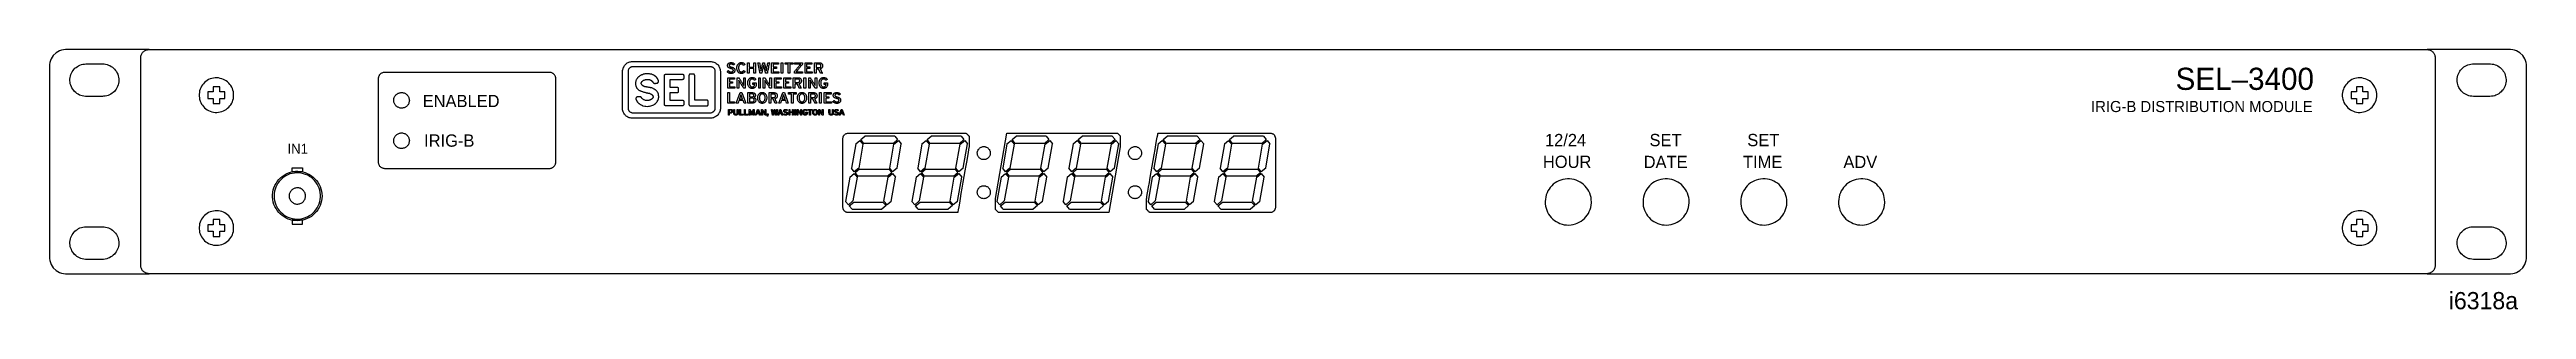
# Model space of a CAD drawing. Extents: x 8.5 to 27.5, y 11 to 13.
import ezdxf

# ---------------------------------------------------------------- set-up
doc = ezdxf.new("R2010")
doc.units = 0
doc.header["$MEASUREMENT"] = 0
doc.layers.get('0').update_dxf_attribs({"linetype": 'CONTINUOUS'})
doc.layers.add('DWG', color=7, linetype='CONTINUOUS')

msp = doc.modelspace()

# ---------------------------------------------------------------- texts
at = {"attachment_point": 7}
for s, insert, char_height in [('\\fInterstate-Regular|b0|i0|c0|p34;\\W1;SEL–3400', (24.761, 12.71), 0.17), ('\\fInterstate-Regular|b0|i0|c0|p34;\\W1;ENABLED', (11.315, 12.58), 0.09444), ('\\fInterstate-Regular|b0|i0|c0|p34;\\W1;IRIG-B DISTRIBUTION MODULE', (24.113, 12.541), 0.085), ('\\fInterstate-Regular|b0|i0|c0|p34;\\W1;IRIG-B', (11.326, 12.275), 0.09444), ('\\fInterstate-Regular|b0|i0|c0|p34;\\W1;12/24', (19.924, 12.279), 0.09444), ('\\fInterstate-Regular|b0|i0|c0|p34;\\W1;SET', (20.726, 12.279), 0.09444), ('\\fInterstate-Regular|b0|i0|c0|p34;\\W1;SET', (21.476, 12.279), 0.09444), ('\\fInterstate-Regular|b0|i0|c0|p34;\\W1;IN1', (10.278, 12.223), 0.07556), ('\\fInterstate-Regular|b0|i0|c0|p34;\\W1;HOUR', (19.908, 12.112), 0.09444), ('\\fInterstate-Regular|b0|i0|c0|p34;\\W1;DATE', (20.681, 12.112), 0.09444), ('\\fInterstate-Regular|b0|i0|c0|p34;\\W1;TIME', (21.443, 12.112), 0.09444), ('\\fInterstate-Regular|b0|i0|c0|p34;\\W1;ADV', (22.213, 12.112), 0.09444)]:
    msp.add_mtext(s, dxfattribs=dict(at, insert=insert, char_height=char_height))
at = {"layer": 'DWG', "insert": (26.857, 11.027), "char_height": 0.13222, "attachment_point": 7}
msp.add_mtext('\\fInterstate-Regular|b0|i0|c0|p34;\\W1;i6318a', dxfattribs=at)

# ---------------------------------------------------------------- linework, layer by layer
for points in [[(9.216, 13.022), (9.213, 13.022), (9.205, 13.022), (9.192, 13.022), (9.174, 13.022), (9.152, 13.022), (9.127, 13.022), (9.099, 13.022), (9.068, 13.022), (9, 13.022), (8.927, 13.022), (8.852, 13.022), (8.78, 13.022), (8.745, 13.022), (8.713, 13.022), (8.683, 13.022), (8.656, 13.022), (8.632, 13.022), (8.612, 13.022), (8.596, 13.022), (8.585, 13.022), (8.579, 13.022), (8.578, 13.022), (8.575, 13.022), (8.559, 13.021), (8.544, 13.017), (8.529, 13.012), (8.503, 12.997), (8.481, 12.977), (8.465, 12.951), (8.459, 12.937), (8.455, 12.922), (8.453, 12.907), (8.453, 12.899), (8.453, 12.893), (8.453, 12.886), (8.453, 12.876), (8.453, 12.864), (8.453, 12.848), (8.453, 12.83), (8.453, 12.81), (8.453, 12.787), (8.453, 12.762), (8.453, 12.734), (8.453, 12.705), (8.453, 12.641), (8.453, 12.571), (8.453, 12.496), (8.453, 12.416), (8.453, 12.333), (8.453, 12.162), (8.453, 11.991), (8.453, 11.909), (8.453, 11.829), (8.453, 11.753), (8.453, 11.683), (8.453, 11.619), (8.453, 11.59), (8.453, 11.563), (8.453, 11.538), (8.453, 11.515), (8.453, 11.494), (8.453, 11.476), (8.453, 11.461), (8.453, 11.448), (8.453, 11.438), (8.453, 11.431), (8.453, 11.426), (8.453, 11.418), (8.455, 11.402), (8.459, 11.387), (8.465, 11.373), (8.481, 11.348), (8.503, 11.327), (8.529, 11.312), (8.544, 11.307), (8.559, 11.304), (8.575, 11.302), (8.578, 11.302), (8.579, 11.302), (8.585, 11.302), (8.596, 11.302), (8.612, 11.302), (8.632, 11.302), (8.656, 11.302), (8.683, 11.302), (8.713, 11.302), (8.745, 11.302), (8.78, 11.302), (8.852, 11.302), (8.927, 11.302), (9, 11.302), (9.068, 11.302), (9.099, 11.302), (9.127, 11.302), (9.152, 11.302), (9.174, 11.302), (9.192, 11.302), (9.205, 11.302), (9.213, 11.302), (9.216, 11.302)], [(13.856, 12.84), (13.856, 12.876), (13.819, 12.876), (13.819, 12.84), (13.806, 12.84), (13.806, 12.921), (13.819, 12.921), (13.819, 12.888), (13.856, 12.888), (13.856, 12.921), (13.868, 12.921), (13.868, 12.84), (13.856, 12.84)], [(13.992, 12.84), (13.992, 12.921), (14.045, 12.921), (14.045, 12.909), (14.004, 12.909), (14.004, 12.889), (14.028, 12.889), (14.028, 12.877), (14.004, 12.877), (14.004, 12.851), (14.046, 12.851), (14.046, 12.84), (13.992, 12.84)], [(14.065, 12.84), (14.065, 12.921), (14.078, 12.921), (14.078, 12.84), (14.065, 12.84)], [(14.131, 12.909), (14.131, 12.84), (14.119, 12.84), (14.119, 12.909), (14.096, 12.909), (14.096, 12.921), (14.155, 12.921), (14.155, 12.909), (14.131, 12.909)], [(14.248, 12.84), (14.248, 12.921), (14.3, 12.921), (14.3, 12.909), (14.26, 12.909), (14.26, 12.889), (14.284, 12.889), (14.284, 12.877), (14.26, 12.877), (14.26, 12.851), (14.302, 12.851), (14.302, 12.84), (14.248, 12.84)], [(26.69, 11.302), (26.693, 11.302), (26.701, 11.302), (26.714, 11.302), (26.732, 11.302), (26.753, 11.302), (26.778, 11.302), (26.807, 11.302), (26.838, 11.302), (26.906, 11.302), (26.979, 11.302), (27.053, 11.302), (27.126, 11.302), (27.16, 11.302), (27.192, 11.302), (27.222, 11.302), (27.25, 11.302), (27.273, 11.302), (27.293, 11.302), (27.309, 11.302), (27.321, 11.302), (27.327, 11.302), (27.328, 11.302), (27.331, 11.302), (27.347, 11.304), (27.362, 11.307), (27.376, 11.312), (27.403, 11.327), (27.424, 11.348), (27.44, 11.373), (27.446, 11.387), (27.45, 11.402), (27.452, 11.418), (27.453, 11.426), (27.453, 11.431), (27.453, 11.438), (27.453, 11.448), (27.453, 11.461), (27.453, 11.476), (27.453, 11.494), (27.453, 11.515), (27.453, 11.538), (27.453, 11.563), (27.453, 11.59), (27.453, 11.619), (27.453, 11.683), (27.453, 11.753), (27.453, 11.829), (27.453, 11.909), (27.453, 11.991), (27.453, 12.162), (27.453, 12.333), (27.453, 12.416), (27.453, 12.496), (27.453, 12.571), (27.453, 12.641), (27.453, 12.705), (27.453, 12.734), (27.453, 12.762), (27.453, 12.787), (27.453, 12.81), (27.453, 12.83), (27.453, 12.848), (27.453, 12.864), (27.453, 12.876), (27.453, 12.886), (27.453, 12.893), (27.453, 12.899), (27.452, 12.907), (27.45, 12.922), (27.446, 12.937), (27.44, 12.951), (27.424, 12.977), (27.403, 12.997), (27.376, 13.012), (27.362, 13.017), (27.347, 13.021), (27.331, 13.022), (27.328, 13.022), (27.327, 13.022), (27.321, 13.022), (27.309, 13.022), (27.293, 13.022), (27.273, 13.022), (27.25, 13.022), (27.222, 13.022), (27.192, 13.022), (27.16, 13.022), (27.126, 13.022), (27.053, 13.022), (26.979, 13.022), (26.906, 13.022), (26.838, 13.022), (26.807, 13.022), (26.778, 13.022), (26.753, 13.022), (26.732, 13.022), (26.714, 13.022), (26.701, 13.022), (26.693, 13.022), (26.69, 13.022)], [(9.798, 12.647), (9.798, 12.697), (9.758, 12.697), (9.758, 12.737), (9.708, 12.737), (9.708, 12.697), (9.668, 12.697), (9.668, 12.647), (9.708, 12.647), (9.708, 12.607), (9.758, 12.607), (9.758, 12.647), (9.798, 12.647)], [(13.656, 12.725), (13.656, 12.806), (13.708, 12.806), (13.708, 12.795), (13.668, 12.795), (13.668, 12.774), (13.691, 12.774), (13.691, 12.763), (13.668, 12.763), (13.668, 12.737), (13.71, 12.737), (13.71, 12.725), (13.656, 12.725)], [(13.893, 12.725), (13.893, 12.806), (13.905, 12.806), (13.905, 12.725), (13.893, 12.725)], [(14.013, 12.725), (14.013, 12.806), (14.065, 12.806), (14.065, 12.795), (14.025, 12.795), (14.025, 12.774), (14.048, 12.774), (14.048, 12.763), (14.025, 12.763), (14.025, 12.737), (14.067, 12.737), (14.067, 12.725), (14.013, 12.725)], [(14.085, 12.725), (14.085, 12.806), (14.138, 12.806), (14.138, 12.795), (14.097, 12.795), (14.097, 12.774), (14.121, 12.774), (14.121, 12.763), (14.097, 12.763), (14.097, 12.737), (14.139, 12.737), (14.139, 12.725), (14.085, 12.725)], [(14.24, 12.725), (14.24, 12.806), (14.253, 12.806), (14.253, 12.725), (14.24, 12.725)], [(26.238, 12.647), (26.238, 12.697), (26.198, 12.697), (26.198, 12.737), (26.148, 12.737), (26.148, 12.697), (26.108, 12.697), (26.108, 12.647), (26.148, 12.647), (26.148, 12.607), (26.198, 12.607), (26.198, 12.647), (26.238, 12.647)], [(13.656, 12.61), (13.656, 12.692), (13.668, 12.692), (13.668, 12.622), (13.708, 12.622), (13.708, 12.61), (13.656, 12.61)], [(13.78, 12.61), (13.773, 12.63), (13.74, 12.63), (13.734, 12.61), (13.721, 12.61), (13.75, 12.692), (13.763, 12.692), (13.793, 12.61), (13.78, 12.61)], [(13.745, 12.519), (13.745, 12.563), (13.752, 12.563), (13.752, 12.525), (13.774, 12.525), (13.774, 12.519), (13.745, 12.519)], [(13.783, 12.519), (13.783, 12.563), (13.789, 12.563), (13.789, 12.525), (13.811, 12.525), (13.811, 12.519), (13.783, 12.519)], [(13.899, 12.519), (13.895, 12.529), (13.878, 12.529), (13.874, 12.519), (13.868, 12.519), (13.883, 12.563), (13.89, 12.563), (13.906, 12.519), (13.899, 12.519)], [(14.071, 12.519), (14.067, 12.529), (14.05, 12.529), (14.046, 12.519), (14.039, 12.519), (14.055, 12.563), (14.062, 12.563), (14.078, 12.519), (14.071, 12.519)], [(14.106, 12.61), (14.1, 12.63), (14.067, 12.63), (14.06, 12.61), (14.048, 12.61), (14.077, 12.692), (14.09, 12.692), (14.119, 12.61), (14.106, 12.61)], [(14.157, 12.68), (14.157, 12.61), (14.145, 12.61), (14.145, 12.68), (14.121, 12.68), (14.121, 12.692), (14.181, 12.692), (14.181, 12.68), (14.157, 12.68)], [(14.152, 12.519), (14.152, 12.538), (14.131, 12.538), (14.131, 12.519), (14.125, 12.519), (14.125, 12.563), (14.131, 12.563), (14.131, 12.545), (14.152, 12.545), (14.152, 12.563), (14.158, 12.563), (14.158, 12.519), (14.152, 12.519)], [(14.17, 12.519), (14.17, 12.563), (14.176, 12.563), (14.176, 12.519), (14.17, 12.519)], [(14.29, 12.556), (14.29, 12.519), (14.283, 12.519), (14.283, 12.556), (14.27, 12.556), (14.27, 12.563), (14.303, 12.563), (14.303, 12.556), (14.29, 12.556)], [(14.36, 12.61), (14.36, 12.692), (14.373, 12.692), (14.373, 12.61), (14.36, 12.61)], [(14.395, 12.61), (14.395, 12.692), (14.448, 12.692), (14.448, 12.68), (14.408, 12.68), (14.408, 12.66), (14.431, 12.66), (14.431, 12.648), (14.408, 12.648), (14.408, 12.622), (14.45, 12.622), (14.45, 12.61), (14.395, 12.61)], [(14.542, 12.519), (14.539, 12.529), (14.521, 12.529), (14.517, 12.519), (14.511, 12.519), (14.526, 12.563), (14.533, 12.563), (14.549, 12.519), (14.542, 12.519)], [(13.962, 12.511), (13.957, 12.511), (13.958, 12.528), (13.966, 12.528), (13.962, 12.511)], [(14.676, 12.331), (14.707, 12.357)], [(14.937, 12.357), (14.707, 12.357)], [(14.937, 12.357), (14.958, 12.332)], [(15.184, 12.331), (15.215, 12.357)], [(15.445, 12.357), (15.215, 12.357)], [(15.445, 12.357), (15.466, 12.332)], [(16.666, 12.275), (16.579, 11.771), (15.733, 11.771), (15.708, 11.795), (15.708, 11.88), (15.795, 12.381), (16.645, 12.381), (16.666, 12.36), (16.666, 12.275)], [(15.836, 12.331), (15.867, 12.357)], [(16.097, 12.357), (15.867, 12.357)], [(16.097, 12.357), (16.118, 12.332)], [(16.344, 12.331), (16.375, 12.357)], [(16.605, 12.357), (16.375, 12.357)], [(16.605, 12.357), (16.626, 12.332)], [(16.996, 12.331), (17.027, 12.357)], [(17.257, 12.357), (17.027, 12.357)], [(17.257, 12.357), (17.278, 12.332)], [(17.504, 12.331), (17.535, 12.357)], [(17.765, 12.357), (17.535, 12.357)], [(17.765, 12.357), (17.786, 12.332)], [(14.637, 12.298), (14.604, 12.111)], [(14.637, 12.298), (14.668, 12.324)], [(14.692, 12.296), (14.66, 12.112)], [(14.668, 12.324), (14.692, 12.296)], [(14.7, 12.302), (14.676, 12.331)], [(14.924, 12.302), (14.7, 12.302)], [(14.898, 12.111), (14.93, 12.295)], [(14.958, 12.332), (14.924, 12.302)], [(14.93, 12.295), (14.965, 12.324)], [(14.954, 12.112), (14.986, 12.298)], [(14.965, 12.324), (14.986, 12.298)], [(15.145, 12.298), (15.112, 12.111)], [(15.145, 12.298), (15.176, 12.324)], [(15.2, 12.296), (15.168, 12.112)], [(15.176, 12.324), (15.2, 12.296)], [(15.208, 12.302), (15.184, 12.331)], [(15.432, 12.302), (15.208, 12.302)], [(15.406, 12.111), (15.438, 12.295)], [(15.466, 12.332), (15.432, 12.302)], [(15.438, 12.295), (15.473, 12.324)], [(15.462, 12.112), (15.494, 12.298)], [(15.473, 12.324), (15.494, 12.298)], [(15.797, 12.298), (15.764, 12.111)], [(15.797, 12.298), (15.828, 12.324)], [(15.852, 12.296), (15.82, 12.112)], [(15.828, 12.324), (15.852, 12.296)], [(15.86, 12.302), (15.836, 12.331)], [(16.084, 12.302), (15.86, 12.302)], [(16.058, 12.111), (16.09, 12.295)], [(16.118, 12.332), (16.084, 12.302)], [(16.09, 12.295), (16.125, 12.324)], [(16.114, 12.112), (16.146, 12.298)], [(16.125, 12.324), (16.146, 12.298)], [(16.305, 12.298), (16.272, 12.111)], [(16.305, 12.298), (16.336, 12.324)], [(16.36, 12.296), (16.328, 12.112)], [(16.336, 12.324), (16.36, 12.296)], [(16.368, 12.302), (16.344, 12.331)], [(16.592, 12.302), (16.368, 12.302)], [(16.566, 12.111), (16.598, 12.295)], [(16.626, 12.332), (16.592, 12.302)], [(16.598, 12.295), (16.633, 12.324)], [(16.622, 12.112), (16.654, 12.298)], [(16.633, 12.324), (16.654, 12.298)], [(16.957, 12.298), (16.924, 12.111)], [(16.957, 12.298), (16.988, 12.324)], [(17.012, 12.296), (16.98, 12.112)], [(16.988, 12.324), (17.012, 12.296)], [(17.02, 12.302), (16.996, 12.331)], [(17.244, 12.302), (17.02, 12.302)], [(17.218, 12.111), (17.25, 12.295)], [(17.278, 12.332), (17.244, 12.302)], [(17.25, 12.295), (17.285, 12.324)], [(17.274, 12.112), (17.306, 12.298)], [(17.285, 12.324), (17.306, 12.298)], [(17.465, 12.298), (17.432, 12.111)], [(17.465, 12.298), (17.496, 12.324)], [(17.52, 12.296), (17.488, 12.112)], [(17.496, 12.324), (17.52, 12.296)], [(17.528, 12.302), (17.504, 12.331)], [(17.752, 12.302), (17.528, 12.302)], [(17.726, 12.111), (17.758, 12.295)], [(17.786, 12.332), (17.752, 12.302)], [(17.758, 12.295), (17.793, 12.324)], [(17.782, 12.112), (17.814, 12.298)], [(17.793, 12.324), (17.814, 12.298)], [(10.314, 12.115), (10.392, 12.115), (10.392, 12.084), (10.314, 12.084), (10.314, 12.115)], [(14.592, 12.042), (14.559, 11.856)], [(14.592, 12.042), (14.625, 12.07)], [(14.626, 12.084), (14.604, 12.111)], [(14.648, 12.043), (14.615, 11.86)], [(14.625, 12.07), (14.648, 12.043)], [(14.66, 12.112), (14.626, 12.084)], [(14.666, 12.105), (14.633, 12.077)], [(14.633, 12.077), (14.655, 12.05)], [(14.879, 12.05), (14.655, 12.05)], [(14.666, 12.105), (14.89, 12.105)], [(14.853, 11.859), (14.885, 12.042)], [(14.879, 12.05), (14.913, 12.078)], [(14.885, 12.042), (14.919, 12.07)], [(14.913, 12.078), (14.89, 12.105)], [(14.92, 12.084), (14.898, 12.111)], [(14.909, 11.856), (14.942, 12.043)], [(14.919, 12.07), (14.942, 12.043)], [(14.954, 12.112), (14.92, 12.084)], [(15.1, 12.042), (15.067, 11.856)], [(15.1, 12.042), (15.133, 12.07)], [(15.134, 12.084), (15.112, 12.111)], [(15.156, 12.043), (15.123, 11.86)], [(15.133, 12.07), (15.156, 12.043)], [(15.168, 12.112), (15.134, 12.084)], [(15.174, 12.105), (15.141, 12.077)], [(15.141, 12.077), (15.163, 12.05)], [(15.387, 12.05), (15.163, 12.05)], [(15.174, 12.105), (15.398, 12.105)], [(15.361, 11.859), (15.393, 12.042)], [(15.387, 12.05), (15.421, 12.078)], [(15.393, 12.042), (15.427, 12.07)], [(15.421, 12.078), (15.398, 12.105)], [(15.428, 12.084), (15.406, 12.111)], [(15.417, 11.856), (15.45, 12.043)], [(15.427, 12.07), (15.45, 12.043)], [(15.462, 12.112), (15.428, 12.084)], [(15.752, 12.042), (15.719, 11.856)], [(15.752, 12.042), (15.785, 12.07)], [(15.786, 12.084), (15.764, 12.111)], [(15.808, 12.043), (15.775, 11.86)], [(15.785, 12.07), (15.808, 12.043)], [(15.82, 12.112), (15.786, 12.084)], [(15.826, 12.105), (15.793, 12.077)], [(15.793, 12.077), (15.815, 12.05)], [(16.039, 12.05), (15.815, 12.05)], [(15.826, 12.105), (16.05, 12.105)], [(16.013, 11.859), (16.045, 12.042)], [(16.039, 12.05), (16.073, 12.078)], [(16.045, 12.042), (16.079, 12.07)], [(16.073, 12.078), (16.05, 12.105)], [(16.08, 12.084), (16.058, 12.111)], [(16.069, 11.856), (16.102, 12.043)], [(16.079, 12.07), (16.102, 12.043)], [(16.114, 12.112), (16.08, 12.084)], [(16.26, 12.042), (16.227, 11.856)], [(16.26, 12.042), (16.293, 12.07)], [(16.294, 12.084), (16.272, 12.111)], [(16.316, 12.043), (16.283, 11.86)], [(16.293, 12.07), (16.316, 12.043)], [(16.328, 12.112), (16.294, 12.084)], [(16.334, 12.105), (16.301, 12.077)], [(16.301, 12.077), (16.323, 12.05)], [(16.547, 12.05), (16.323, 12.05)], [(16.334, 12.105), (16.558, 12.105)], [(16.521, 11.859), (16.553, 12.042)], [(16.547, 12.05), (16.581, 12.078)], [(16.553, 12.042), (16.587, 12.07)], [(16.581, 12.078), (16.558, 12.105)], [(16.588, 12.084), (16.566, 12.111)], [(16.577, 11.856), (16.61, 12.043)], [(16.587, 12.07), (16.61, 12.043)], [(16.622, 12.112), (16.588, 12.084)], [(16.912, 12.042), (16.879, 11.856)], [(16.912, 12.042), (16.945, 12.07)], [(16.946, 12.084), (16.924, 12.111)], [(16.968, 12.043), (16.935, 11.86)], [(16.945, 12.07), (16.968, 12.043)], [(16.98, 12.112), (16.946, 12.084)], [(16.986, 12.105), (16.953, 12.077)], [(16.953, 12.077), (16.975, 12.05)], [(17.199, 12.05), (16.975, 12.05)], [(16.986, 12.105), (17.21, 12.105)], [(17.173, 11.859), (17.205, 12.042)], [(17.199, 12.05), (17.233, 12.078)], [(17.205, 12.042), (17.239, 12.07)], [(17.233, 12.078), (17.21, 12.105)], [(17.24, 12.084), (17.218, 12.111)], [(17.229, 11.856), (17.262, 12.043)], [(17.239, 12.07), (17.262, 12.043)], [(17.274, 12.112), (17.24, 12.084)], [(17.42, 12.042), (17.387, 11.856)], [(17.42, 12.042), (17.453, 12.07)], [(17.454, 12.084), (17.432, 12.111)], [(17.476, 12.043), (17.443, 11.86)], [(17.453, 12.07), (17.476, 12.043)], [(17.488, 12.112), (17.454, 12.084)], [(17.494, 12.105), (17.461, 12.077)], [(17.461, 12.077), (17.483, 12.05)], [(17.707, 12.05), (17.483, 12.05)], [(17.494, 12.105), (17.718, 12.105)], [(17.681, 11.859), (17.713, 12.042)], [(17.707, 12.05), (17.741, 12.078)], [(17.713, 12.042), (17.747, 12.07)], [(17.741, 12.078), (17.718, 12.105)], [(17.748, 12.084), (17.726, 12.111)], [(17.737, 11.856), (17.77, 12.043)], [(17.747, 12.07), (17.77, 12.043)], [(17.782, 12.112), (17.748, 12.084)], [(14.581, 11.831), (14.559, 11.856)], [(14.615, 11.86), (14.581, 11.831)], [(14.587, 11.823), (14.622, 11.852)], [(14.609, 11.797), (14.587, 11.823)], [(14.609, 11.797), (14.838, 11.797)], [(14.622, 11.852), (14.845, 11.852)], [(14.87, 11.824), (14.838, 11.797)], [(14.845, 11.852), (14.87, 11.824)], [(14.877, 11.83), (14.853, 11.859)], [(14.909, 11.856), (14.877, 11.83)], [(15.089, 11.831), (15.067, 11.856)], [(15.123, 11.86), (15.089, 11.831)], [(15.095, 11.823), (15.13, 11.852)], [(15.117, 11.797), (15.095, 11.823)], [(15.117, 11.797), (15.346, 11.797)], [(15.13, 11.852), (15.353, 11.852)], [(15.378, 11.824), (15.346, 11.797)], [(15.353, 11.852), (15.378, 11.824)], [(15.385, 11.83), (15.361, 11.859)], [(15.417, 11.856), (15.385, 11.83)], [(15.741, 11.831), (15.719, 11.856)], [(15.775, 11.86), (15.741, 11.831)], [(15.747, 11.823), (15.782, 11.852)], [(15.769, 11.797), (15.747, 11.823)], [(15.769, 11.797), (15.998, 11.797)], [(15.782, 11.852), (16.005, 11.852)], [(16.03, 11.824), (15.998, 11.797)], [(16.005, 11.852), (16.03, 11.824)], [(16.037, 11.83), (16.013, 11.859)], [(16.069, 11.856), (16.037, 11.83)], [(16.249, 11.831), (16.227, 11.856)], [(16.283, 11.86), (16.249, 11.831)], [(16.255, 11.823), (16.29, 11.852)], [(16.277, 11.797), (16.255, 11.823)], [(16.277, 11.797), (16.506, 11.797)], [(16.29, 11.852), (16.513, 11.852)], [(16.538, 11.824), (16.506, 11.797)], [(16.513, 11.852), (16.538, 11.824)], [(16.545, 11.83), (16.521, 11.859)], [(16.577, 11.856), (16.545, 11.83)], [(16.901, 11.831), (16.879, 11.856)], [(16.935, 11.86), (16.901, 11.831)], [(16.907, 11.823), (16.942, 11.852)], [(16.929, 11.797), (16.907, 11.823)], [(16.929, 11.797), (17.158, 11.797)], [(16.942, 11.852), (17.165, 11.852)], [(17.19, 11.824), (17.158, 11.797)], [(17.165, 11.852), (17.19, 11.824)], [(17.197, 11.83), (17.173, 11.859)], [(17.229, 11.856), (17.197, 11.83)], [(17.409, 11.831), (17.387, 11.856)], [(17.443, 11.86), (17.409, 11.831)], [(17.415, 11.823), (17.45, 11.852)], [(17.437, 11.797), (17.415, 11.823)], [(17.437, 11.797), (17.666, 11.797)], [(17.45, 11.852), (17.673, 11.852)], [(17.698, 11.824), (17.666, 11.797)], [(17.673, 11.852), (17.698, 11.824)], [(17.705, 11.83), (17.681, 11.859)], [(17.737, 11.856), (17.705, 11.83)], [(9.798, 11.627), (9.798, 11.677), (9.758, 11.677), (9.758, 11.717), (9.708, 11.717), (9.708, 11.677), (9.668, 11.677), (9.668, 11.627), (9.708, 11.627), (9.708, 11.587), (9.758, 11.587), (9.758, 11.627), (9.798, 11.627)], [(10.314, 11.682), (10.392, 11.682), (10.392, 11.712), (10.314, 11.712), (10.314, 11.682)], [(26.238, 11.627), (26.238, 11.677), (26.198, 11.677), (26.198, 11.717), (26.148, 11.717), (26.148, 11.677), (26.108, 11.677), (26.108, 11.627), (26.148, 11.627), (26.148, 11.587), (26.198, 11.587), (26.198, 11.627), (26.238, 11.627)]]:
    msp.add_lwpolyline(points)
for points in [[(26.69, 11.302), (26.69, 11.302), (26.689, 11.302), (26.688, 11.302), (26.687, 11.302), (26.685, 11.302), (26.683, 11.302), (26.68, 11.302), (26.677, 11.302), (26.674, 11.302), (26.67, 11.302), (26.666, 11.302), (26.661, 11.302), (26.657, 11.302), (26.651, 11.302), (26.646, 11.302), (26.64, 11.302), (26.633, 11.302), (26.626, 11.302), (26.619, 11.302), (26.612, 11.302), (26.604, 11.302), (26.596, 11.302), (26.587, 11.302), (26.578, 11.302), (26.569, 11.302), (26.559, 11.302), (26.549, 11.302), (26.539, 11.302), (26.528, 11.302), (26.517, 11.302), (26.505, 11.302), (26.494, 11.302), (26.481, 11.302), (26.469, 11.302), (26.456, 11.302), (26.443, 11.302), (26.429, 11.302), (26.415, 11.302), (26.401, 11.302), (26.386, 11.302), (26.372, 11.302), (26.356, 11.302), (26.341, 11.302), (26.325, 11.302), (26.309, 11.302), (26.292, 11.302), (26.275, 11.302), (26.258, 11.302), (26.24, 11.302), (26.222, 11.302), (26.204, 11.302), (26.186, 11.302), (26.167, 11.302), (26.148, 11.302), (26.128, 11.302), (26.108, 11.302), (26.088, 11.302), (26.068, 11.302), (26.047, 11.302), (26.026, 11.302), (26.005, 11.302), (25.983, 11.302), (25.961, 11.302), (25.939, 11.302), (25.916, 11.302), (25.894, 11.302), (25.87, 11.302), (25.847, 11.302), (25.823, 11.302), (25.799, 11.302), (25.775, 11.302), (25.75, 11.302), (25.725, 11.302), (25.7, 11.302), (25.675, 11.302), (25.649, 11.302), (25.623, 11.302), (25.597, 11.302), (25.57, 11.302), (25.543, 11.302), (25.516, 11.302), (25.489, 11.302), (25.461, 11.302), (25.433, 11.302), (25.405, 11.302), (25.376, 11.302), (25.348, 11.302), (25.319, 11.302), (25.289, 11.302), (25.26, 11.302), (25.23, 11.302), (25.2, 11.302), (25.17, 11.302), (25.139, 11.302), (25.108, 11.302), (25.077, 11.302), (25.046, 11.302), (25.014, 11.302), (24.982, 11.302), (24.95, 11.302), (24.918, 11.302), (24.886, 11.302), (24.853, 11.302), (24.82, 11.302), (24.786, 11.302), (24.753, 11.302), (24.719, 11.302), (24.685, 11.302), (24.651, 11.302), (24.617, 11.302), (24.582, 11.302), (24.547, 11.302), (24.512, 11.302), (24.477, 11.302), (24.441, 11.302), (24.405, 11.302), (24.369, 11.302), (24.333, 11.302), (24.297, 11.302), (24.26, 11.302), (24.223, 11.302), (24.186, 11.302), (24.149, 11.302), (24.111, 11.302), (24.074, 11.302), (24.036, 11.302), (23.998, 11.302), (23.959, 11.302), (23.921, 11.302), (23.882, 11.302), (23.843, 11.302), (23.804, 11.302), (23.765, 11.302), (23.726, 11.302), (23.686, 11.302), (23.646, 11.302), (23.606, 11.302), (23.566, 11.302), (23.525, 11.302), (23.485, 11.302), (23.444, 11.302), (23.403, 11.302), (23.362, 11.302), (23.321, 11.302), (23.279, 11.302), (23.237, 11.302), (23.196, 11.302), (23.154, 11.302), (23.111, 11.302), (23.069, 11.302), (23.027, 11.302), (22.984, 11.302), (22.941, 11.302), (22.898, 11.302), (22.855, 11.302), (22.812, 11.302), (22.725, 11.302), (22.637, 11.302), (22.549, 11.302), (22.46, 11.302), (22.37, 11.302), (22.28, 11.302), (22.19, 11.302), (22.099, 11.302), (22.007, 11.302), (21.915, 11.302), (21.822, 11.302), (21.729, 11.302), (21.636, 11.302), (21.541, 11.302), (21.447, 11.302), (21.352, 11.302), (21.257, 11.302), (21.161, 11.302), (21.065, 11.302), (20.968, 11.302), (20.871, 11.302), (20.774, 11.302), (20.676, 11.302), (20.578, 11.302), (20.48, 11.302), (20.381, 11.302), (20.282, 11.302), (20.183, 11.302), (20.084, 11.302), (19.984, 11.302), (19.884, 11.302), (19.784, 11.302), (19.683, 11.302), (19.582, 11.302), (19.482, 11.302), (19.38, 11.302), (19.279, 11.302), (19.178, 11.302), (18.975, 11.302), (18.771, 11.302), (18.567, 11.302), (18.362, 11.302), (17.953, 11.302), (17.543, 11.302), (17.339, 11.302), (17.135, 11.302), (16.931, 11.302), (16.728, 11.302), (16.626, 11.302), (16.525, 11.302), (16.424, 11.302), (16.323, 11.302), (16.222, 11.302), (16.122, 11.302), (16.022, 11.302), (15.922, 11.302), (15.822, 11.302), (15.722, 11.302), (15.623, 11.302), (15.524, 11.302), (15.426, 11.302), (15.327, 11.302), (15.229, 11.302), (15.132, 11.302), (15.034, 11.302), (14.937, 11.302), (14.841, 11.302), (14.745, 11.302), (14.649, 11.302), (14.553, 11.302), (14.459, 11.302), (14.364, 11.302), (14.27, 11.302), (14.176, 11.302), (14.083, 11.302), (13.991, 11.302), (13.898, 11.302), (13.807, 11.302), (13.716, 11.302), (13.625, 11.302), (13.535, 11.302), (13.446, 11.302), (13.357, 11.302), (13.269, 11.302), (13.181, 11.302), (13.094, 11.302), (13.05, 11.302), (13.007, 11.302), (12.964, 11.302), (12.922, 11.302), (12.879, 11.302), (12.836, 11.302), (12.794, 11.302), (12.752, 11.302), (12.71, 11.302), (12.668, 11.302), (12.626, 11.302), (12.585, 11.302), (12.544, 11.302), (12.502, 11.302), (12.462, 11.302), (12.421, 11.302), (12.38, 11.302), (12.34, 11.302), (12.3, 11.302), (12.259, 11.302), (12.22, 11.302), (12.18, 11.302), (12.14, 11.302), (12.101, 11.302), (12.062, 11.302), (12.023, 11.302), (11.985, 11.302), (11.946, 11.302), (11.908, 11.302), (11.87, 11.302), (11.832, 11.302), (11.794, 11.302), (11.757, 11.302), (11.719, 11.302), (11.682, 11.302), (11.645, 11.302), (11.609, 11.302), (11.572, 11.302), (11.536, 11.302), (11.5, 11.302), (11.464, 11.302), (11.429, 11.302), (11.393, 11.302), (11.358, 11.302), (11.324, 11.302), (11.289, 11.302), (11.254, 11.302), (11.22, 11.302), (11.186, 11.302), (11.153, 11.302), (11.119, 11.302), (11.086, 11.302), (11.053, 11.302), (11.02, 11.302), (10.987, 11.302), (10.955, 11.302), (10.923, 11.302), (10.891, 11.302), (10.86, 11.302), (10.828, 11.302), (10.797, 11.302), (10.766, 11.302), (10.736, 11.302), (10.706, 11.302), (10.676, 11.302), (10.646, 11.302), (10.616, 11.302), (10.587, 11.302), (10.558, 11.302), (10.529, 11.302), (10.501, 11.302), (10.472, 11.302), (10.444, 11.302), (10.417, 11.302), (10.389, 11.302), (10.362, 11.302), (10.335, 11.302), (10.309, 11.302), (10.283, 11.302), (10.256, 11.302), (10.231, 11.302), (10.205, 11.302), (10.18, 11.302), (10.155, 11.302), (10.131, 11.302), (10.106, 11.302), (10.082, 11.302), (10.059, 11.302), (10.035, 11.302), (10.012, 11.302), (9.989, 11.302), (9.967, 11.302), (9.944, 11.302), (9.922, 11.302), (9.901, 11.302), (9.879, 11.302), (9.858, 11.302), (9.838, 11.302), (9.817, 11.302), (9.797, 11.302), (9.777, 11.302), (9.758, 11.302), (9.739, 11.302), (9.72, 11.302), (9.701, 11.302), (9.683, 11.302), (9.665, 11.302), (9.648, 11.302), (9.63, 11.302), (9.614, 11.302), (9.597, 11.302), (9.581, 11.302), (9.565, 11.302), (9.549, 11.302), (9.534, 11.302), (9.519, 11.302), (9.504, 11.302), (9.49, 11.302), (9.476, 11.302), (9.463, 11.302), (9.45, 11.302), (9.437, 11.302), (9.424, 11.302), (9.412, 11.302), (9.4, 11.302), (9.389, 11.302), (9.378, 11.302), (9.367, 11.302), (9.356, 11.302), (9.346, 11.302), (9.337, 11.302), (9.327, 11.302), (9.318, 11.302), (9.31, 11.302), (9.302, 11.302), (9.294, 11.302), (9.286, 11.302), (9.279, 11.302), (9.272, 11.302), (9.266, 11.302), (9.26, 11.302), (9.254, 11.302), (9.249, 11.302), (9.244, 11.302), (9.24, 11.302), (9.235, 11.302), (9.232, 11.302), (9.228, 11.302), (9.225, 11.302), (9.223, 11.302), (9.221, 11.302), (9.219, 11.302), (9.218, 11.302), (9.217, 11.302), (9.216, 11.302), (9.216, 11.302), (9.212, 11.302), (9.209, 11.303), (9.206, 11.303), (9.203, 11.304), (9.197, 11.305), (9.191, 11.307), (9.186, 11.31), (9.181, 11.313), (9.176, 11.317), (9.171, 11.321), (9.167, 11.325), (9.163, 11.33), (9.16, 11.335), (9.158, 11.341), (9.156, 11.347), (9.154, 11.353), (9.153, 11.356), (9.153, 11.359), (9.153, 11.362), (9.153, 11.365), (9.153, 11.366), (9.153, 11.366), (9.153, 11.368), (9.153, 11.37), (9.153, 11.372), (9.153, 11.375), (9.153, 11.379), (9.153, 11.383), (9.153, 11.388), (9.153, 11.393), (9.153, 11.399), (9.153, 11.405), (9.153, 11.411), (9.153, 11.418), (9.153, 11.426), (9.153, 11.434), (9.153, 11.442), (9.153, 11.451), (9.153, 11.46), (9.153, 11.47), (9.153, 11.48), (9.153, 11.49), (9.153, 11.501), (9.153, 11.512), (9.153, 11.524), (9.153, 11.536), (9.153, 11.548), (9.153, 11.561), (9.153, 11.574), (9.153, 11.587), (9.153, 11.6), (9.153, 11.614), (9.153, 11.628), (9.153, 11.643), (9.153, 11.658), (9.153, 11.673), (9.153, 11.688), (9.153, 11.703), (9.153, 11.719), (9.153, 11.735), (9.153, 11.751), (9.153, 11.767), (9.153, 11.784), (9.153, 11.801), (9.153, 11.818), (9.153, 11.835), (9.153, 11.87), (9.153, 11.905), (9.153, 11.941), (9.153, 11.977), (9.153, 12.014), (9.153, 12.05), (9.153, 12.088), (9.153, 12.162), (9.153, 12.237), (9.153, 12.274), (9.153, 12.311), (9.153, 12.348), (9.153, 12.384), (9.153, 12.42), (9.153, 12.455), (9.153, 12.49), (9.153, 12.507), (9.153, 12.524), (9.153, 12.54), (9.153, 12.557), (9.153, 12.573), (9.153, 12.59), (9.153, 12.605), (9.153, 12.621), (9.153, 12.637), (9.153, 12.652), (9.153, 12.667), (9.153, 12.682), (9.153, 12.696), (9.153, 12.71), (9.153, 12.724), (9.153, 12.738), (9.153, 12.751), (9.153, 12.764), (9.153, 12.776), (9.153, 12.789), (9.153, 12.801), (9.153, 12.812), (9.153, 12.823), (9.153, 12.834), (9.153, 12.845), (9.153, 12.855), (9.153, 12.864), (9.153, 12.874), (9.153, 12.882), (9.153, 12.891), (9.153, 12.899), (9.153, 12.906), (9.153, 12.913), (9.153, 12.92), (9.153, 12.926), (9.153, 12.932), (9.153, 12.937), (9.153, 12.941), (9.153, 12.945), (9.153, 12.949), (9.153, 12.952), (9.153, 12.955), (9.153, 12.957), (9.153, 12.958), (9.153, 12.959), (9.153, 12.959), (9.153, 12.962), (9.153, 12.966), (9.153, 12.969), (9.154, 12.972), (9.156, 12.978), (9.158, 12.984), (9.16, 12.989), (9.163, 12.994), (9.167, 12.999), (9.171, 13.004), (9.176, 13.008), (9.181, 13.011), (9.186, 13.015), (9.191, 13.017), (9.197, 13.019), (9.203, 13.021), (9.206, 13.022), (9.209, 13.022), (9.212, 13.022), (9.216, 13.022), (9.216, 13.022), (9.217, 13.022), (9.218, 13.022), (9.219, 13.022), (9.221, 13.022), (9.223, 13.022), (9.225, 13.022), (9.228, 13.022), (9.232, 13.022), (9.235, 13.022), (9.24, 13.022), (9.244, 13.022), (9.249, 13.022), (9.254, 13.022), (9.26, 13.022), (9.266, 13.022), (9.272, 13.022), (9.279, 13.022), (9.286, 13.022), (9.294, 13.022), (9.302, 13.022), (9.31, 13.022), (9.318, 13.022), (9.327, 13.022), (9.337, 13.022), (9.346, 13.022), (9.356, 13.022), (9.367, 13.022), (9.378, 13.022), (9.389, 13.022), (9.4, 13.022), (9.412, 13.022), (9.424, 13.022), (9.437, 13.022), (9.45, 13.022), (9.463, 13.022), (9.476, 13.022), (9.49, 13.022), (9.504, 13.022), (9.519, 13.022), (9.534, 13.022), (9.549, 13.022), (9.565, 13.022), (9.581, 13.022), (9.597, 13.022), (9.614, 13.022), (9.63, 13.022), (9.648, 13.022), (9.665, 13.022), (9.683, 13.022), (9.701, 13.022), (9.72, 13.022), (9.739, 13.022), (9.758, 13.022), (9.777, 13.022), (9.797, 13.022), (9.817, 13.022), (9.838, 13.022), (9.858, 13.022), (9.879, 13.022), (9.901, 13.022), (9.922, 13.022), (9.944, 13.022), (9.967, 13.022), (9.989, 13.022), (10.012, 13.022), (10.035, 13.022), (10.059, 13.022), (10.082, 13.022), (10.106, 13.022), (10.131, 13.022), (10.155, 13.022), (10.18, 13.022), (10.205, 13.022), (10.231, 13.022), (10.256, 13.022), (10.283, 13.022), (10.309, 13.022), (10.335, 13.022), (10.362, 13.022), (10.389, 13.022), (10.417, 13.022), (10.444, 13.022), (10.472, 13.022), (10.501, 13.022), (10.529, 13.022), (10.558, 13.022), (10.587, 13.022), (10.616, 13.022), (10.646, 13.022), (10.676, 13.022), (10.706, 13.022), (10.736, 13.022), (10.766, 13.022), (10.797, 13.022), (10.828, 13.022), (10.86, 13.022), (10.891, 13.022), (10.923, 13.022), (10.955, 13.022), (10.987, 13.022), (11.02, 13.022), (11.053, 13.022), (11.086, 13.022), (11.119, 13.022), (11.153, 13.022), (11.186, 13.022), (11.22, 13.022), (11.254, 13.022), (11.289, 13.022), (11.324, 13.022), (11.358, 13.022), (11.393, 13.022), (11.429, 13.022), (11.464, 13.022), (11.5, 13.022), (11.536, 13.022), (11.572, 13.022), (11.609, 13.022), (11.645, 13.022), (11.682, 13.022), (11.719, 13.022), (11.757, 13.022), (11.794, 13.022), (11.832, 13.022), (11.87, 13.022), (11.908, 13.022), (11.946, 13.022), (11.985, 13.022), (12.023, 13.022), (12.062, 13.022), (12.101, 13.022), (12.14, 13.022), (12.18, 13.022), (12.22, 13.022), (12.259, 13.022), (12.3, 13.022), (12.34, 13.022), (12.38, 13.022), (12.421, 13.022), (12.462, 13.022), (12.502, 13.022), (12.544, 13.022), (12.585, 13.022), (12.626, 13.022), (12.668, 13.022), (12.71, 13.022), (12.752, 13.022), (12.794, 13.022), (12.836, 13.022), (12.879, 13.022), (12.922, 13.022), (12.964, 13.022), (13.007, 13.022), (13.05, 13.022), (13.094, 13.022), (13.181, 13.022), (13.269, 13.022), (13.357, 13.022), (13.446, 13.022), (13.535, 13.022), (13.625, 13.022), (13.716, 13.022), (13.807, 13.022), (13.898, 13.022), (13.991, 13.022), (14.083, 13.022), (14.176, 13.022), (14.27, 13.022), (14.364, 13.022), (14.459, 13.022), (14.553, 13.022), (14.649, 13.022), (14.745, 13.022), (14.841, 13.022), (14.937, 13.022), (15.034, 13.022), (15.132, 13.022), (15.229, 13.022), (15.327, 13.022), (15.426, 13.022), (15.524, 13.022), (15.623, 13.022), (15.722, 13.022), (15.822, 13.022), (15.922, 13.022), (16.022, 13.022), (16.122, 13.022), (16.222, 13.022), (16.323, 13.022), (16.424, 13.022), (16.525, 13.022), (16.626, 13.022), (16.728, 13.022), (16.931, 13.022), (17.135, 13.022), (17.339, 13.022), (17.543, 13.022), (17.953, 13.022), (18.362, 13.022), (18.567, 13.022), (18.771, 13.022), (18.975, 13.022), (19.178, 13.022), (19.279, 13.022), (19.38, 13.022), (19.482, 13.022), (19.582, 13.022), (19.683, 13.022), (19.784, 13.022), (19.884, 13.022), (19.984, 13.022), (20.084, 13.022), (20.183, 13.022), (20.282, 13.022), (20.381, 13.022), (20.48, 13.022), (20.578, 13.022), (20.676, 13.022), (20.774, 13.022), (20.871, 13.022), (20.968, 13.022), (21.065, 13.022), (21.161, 13.022), (21.257, 13.022), (21.352, 13.022), (21.447, 13.022), (21.541, 13.022), (21.636, 13.022), (21.729, 13.022), (21.822, 13.022), (21.915, 13.022), (22.007, 13.022), (22.099, 13.022), (22.19, 13.022), (22.28, 13.022), (22.37, 13.022), (22.46, 13.022), (22.549, 13.022), (22.637, 13.022), (22.725, 13.022), (22.812, 13.022), (22.855, 13.022), (22.898, 13.022), (22.941, 13.022), (22.984, 13.022), (23.027, 13.022), (23.069, 13.022), (23.111, 13.022), (23.154, 13.022), (23.196, 13.022), (23.237, 13.022), (23.279, 13.022), (23.321, 13.022), (23.362, 13.022), (23.403, 13.022), (23.444, 13.022), (23.485, 13.022), (23.525, 13.022), (23.566, 13.022), (23.606, 13.022), (23.646, 13.022), (23.686, 13.022), (23.726, 13.022), (23.765, 13.022), (23.804, 13.022), (23.843, 13.022), (23.882, 13.022), (23.921, 13.022), (23.959, 13.022), (23.998, 13.022), (24.036, 13.022), (24.074, 13.022), (24.111, 13.022), (24.149, 13.022), (24.186, 13.022), (24.223, 13.022), (24.26, 13.022), (24.297, 13.022), (24.333, 13.022), (24.369, 13.022), (24.405, 13.022), (24.441, 13.022), (24.477, 13.022), (24.512, 13.022), (24.547, 13.022), (24.582, 13.022), (24.617, 13.022), (24.651, 13.022), (24.685, 13.022), (24.719, 13.022), (24.753, 13.022), (24.786, 13.022), (24.82, 13.022), (24.853, 13.022), (24.886, 13.022), (24.918, 13.022), (24.95, 13.022), (24.982, 13.022), (25.014, 13.022), (25.046, 13.022), (25.077, 13.022), (25.108, 13.022), (25.139, 13.022), (25.17, 13.022), (25.2, 13.022), (25.23, 13.022), (25.26, 13.022), (25.289, 13.022), (25.319, 13.022), (25.348, 13.022), (25.376, 13.022), (25.405, 13.022), (25.433, 13.022), (25.461, 13.022), (25.489, 13.022), (25.516, 13.022), (25.543, 13.022), (25.57, 13.022), (25.597, 13.022), (25.623, 13.022), (25.649, 13.022), (25.675, 13.022), (25.7, 13.022), (25.725, 13.022), (25.75, 13.022), (25.775, 13.022), (25.799, 13.022), (25.823, 13.022), (25.847, 13.022), (25.87, 13.022), (25.894, 13.022), (25.916, 13.022), (25.939, 13.022), (25.961, 13.022), (25.983, 13.022), (26.005, 13.022), (26.026, 13.022), (26.047, 13.022), (26.068, 13.022), (26.088, 13.022), (26.108, 13.022), (26.128, 13.022), (26.148, 13.022), (26.167, 13.022), (26.186, 13.022), (26.204, 13.022), (26.222, 13.022), (26.24, 13.022), (26.258, 13.022), (26.275, 13.022), (26.292, 13.022), (26.309, 13.022), (26.325, 13.022), (26.341, 13.022), (26.356, 13.022), (26.372, 13.022), (26.386, 13.022), (26.401, 13.022), (26.415, 13.022), (26.429, 13.022), (26.443, 13.022), (26.456, 13.022), (26.469, 13.022), (26.481, 13.022), (26.494, 13.022), (26.505, 13.022), (26.517, 13.022), (26.528, 13.022), (26.539, 13.022), (26.549, 13.022), (26.559, 13.022), (26.569, 13.022), (26.578, 13.022), (26.587, 13.022), (26.596, 13.022), (26.604, 13.022), (26.612, 13.022), (26.619, 13.022), (26.626, 13.022), (26.633, 13.022), (26.64, 13.022), (26.646, 13.022), (26.651, 13.022), (26.657, 13.022), (26.661, 13.022), (26.666, 13.022), (26.67, 13.022), (26.674, 13.022), (26.677, 13.022), (26.68, 13.022), (26.683, 13.022), (26.685, 13.022), (26.687, 13.022), (26.688, 13.022), (26.689, 13.022), (26.69, 13.022), (26.69, 13.022), (26.693, 13.022), (26.696, 13.022), (26.699, 13.022), (26.702, 13.021), (26.708, 13.019), (26.714, 13.017), (26.72, 13.015), (26.725, 13.011), (26.73, 13.008), (26.734, 13.004), (26.738, 12.999), (26.742, 12.994), (26.745, 12.989), (26.748, 12.984), (26.75, 12.978), (26.751, 12.972), (26.752, 12.969), (26.752, 12.966), (26.753, 12.962), (26.753, 12.959), (26.753, 12.959), (26.753, 12.958), (26.753, 12.957), (26.753, 12.955), (26.753, 12.952), (26.753, 12.949), (26.753, 12.945), (26.753, 12.941), (26.753, 12.937), (26.753, 12.932), (26.753, 12.926), (26.753, 12.92), (26.753, 12.913), (26.753, 12.906), (26.753, 12.899), (26.753, 12.891), (26.753, 12.882), (26.753, 12.874), (26.753, 12.864), (26.753, 12.855), (26.753, 12.845), (26.753, 12.834), (26.753, 12.823), (26.753, 12.812), (26.753, 12.801), (26.753, 12.789), (26.753, 12.776), (26.753, 12.764), (26.753, 12.751), (26.753, 12.738), (26.753, 12.724), (26.753, 12.71), (26.753, 12.696), (26.753, 12.682), (26.753, 12.667), (26.753, 12.652), (26.753, 12.637), (26.753, 12.621), (26.753, 12.605), (26.753, 12.59), (26.753, 12.573), (26.753, 12.557), (26.753, 12.54), (26.753, 12.524), (26.753, 12.507), (26.753, 12.49), (26.753, 12.455), (26.753, 12.42), (26.753, 12.384), (26.753, 12.348), (26.753, 12.311), (26.753, 12.274), (26.753, 12.237), (26.753, 12.162), (26.753, 12.088), (26.753, 12.05), (26.753, 12.014), (26.753, 11.977), (26.753, 11.941), (26.753, 11.905), (26.753, 11.87), (26.753, 11.835), (26.753, 11.818), (26.753, 11.801), (26.753, 11.784), (26.753, 11.767), (26.753, 11.751), (26.753, 11.735), (26.753, 11.719), (26.753, 11.703), (26.753, 11.688), (26.753, 11.673), (26.753, 11.658), (26.753, 11.643), (26.753, 11.628), (26.753, 11.614), (26.753, 11.6), (26.753, 11.587), (26.753, 11.574), (26.753, 11.561), (26.753, 11.548), (26.753, 11.536), (26.753, 11.524), (26.753, 11.512), (26.753, 11.501), (26.753, 11.49), (26.753, 11.48), (26.753, 11.47), (26.753, 11.46), (26.753, 11.451), (26.753, 11.442), (26.753, 11.434), (26.753, 11.426), (26.753, 11.418), (26.753, 11.411), (26.753, 11.405), (26.753, 11.399), (26.753, 11.393), (26.753, 11.388), (26.753, 11.383), (26.753, 11.379), (26.753, 11.375), (26.753, 11.372), (26.753, 11.37), (26.753, 11.368), (26.753, 11.366), (26.753, 11.366), (26.753, 11.365), (26.753, 11.362), (26.752, 11.359), (26.752, 11.356), (26.751, 11.353), (26.75, 11.347), (26.748, 11.341), (26.745, 11.335), (26.742, 11.33), (26.738, 11.325), (26.734, 11.321), (26.73, 11.317), (26.725, 11.313), (26.72, 11.31), (26.714, 11.307), (26.708, 11.305), (26.702, 11.304), (26.699, 11.303), (26.696, 11.303), (26.693, 11.302), (26.69, 11.302)], [(12.924, 12.93), (12.93, 12.93), (12.946, 12.93), (12.972, 12.93), (13.006, 12.93), (13.047, 12.93), (13.093, 12.93), (13.142, 12.93), (13.193, 12.93), (13.246, 12.93), (13.297, 12.93), (13.347, 12.93), (13.393, 12.93), (13.434, 12.93), (13.469, 12.93), (13.497, 12.93), (13.514, 12.93), (13.522, 12.93), (13.528, 12.93), (13.535, 12.929), (13.542, 12.928), (13.549, 12.925), (13.555, 12.922), (13.561, 12.919), (13.567, 12.915), (13.573, 12.911), (13.578, 12.906), (13.582, 12.901), (13.586, 12.895), (13.59, 12.889), (13.593, 12.882), (13.595, 12.876), (13.597, 12.869), (13.598, 12.862), (13.599, 12.855), (13.599, 12.851), (13.599, 12.844), (13.599, 12.833), (13.599, 12.818), (13.599, 12.8), (13.599, 12.779), (13.599, 12.756), (13.599, 12.732), (13.599, 12.707), (13.599, 12.683), (13.599, 12.659), (13.599, 12.637), (13.599, 12.617), (13.599, 12.6), (13.599, 12.586), (13.599, 12.577), (13.599, 12.572), (13.599, 12.567), (13.598, 12.56), (13.596, 12.553), (13.594, 12.546), (13.592, 12.54), (13.588, 12.533), (13.585, 12.528), (13.58, 12.522), (13.576, 12.517), (13.571, 12.513), (13.565, 12.508), (13.559, 12.505), (13.553, 12.502), (13.547, 12.499), (13.54, 12.497), (13.533, 12.496), (13.526, 12.495), (13.52, 12.495), (13.509, 12.495), (13.487, 12.495), (13.457, 12.495), (13.42, 12.495), (13.376, 12.495), (13.329, 12.495), (13.278, 12.495), (13.226, 12.495), (13.174, 12.495), (13.123, 12.495), (13.075, 12.495), (13.031, 12.495), (12.993, 12.495), (12.962, 12.495), (12.939, 12.495), (12.926, 12.495), (12.921, 12.495), (12.914, 12.496), (12.907, 12.497), (12.9, 12.499), (12.894, 12.501), (12.888, 12.504), (12.882, 12.508), (12.877, 12.512), (12.872, 12.517), (12.867, 12.522), (12.863, 12.527), (12.859, 12.533), (12.856, 12.539), (12.853, 12.545), (12.851, 12.552), (12.849, 12.559), (12.849, 12.566), (12.848, 12.572), (12.848, 12.576), (12.848, 12.585), (12.848, 12.598), (12.848, 12.615), (12.848, 12.634), (12.848, 12.656), (12.848, 12.68), (12.848, 12.704), (12.848, 12.729), (12.848, 12.753), (12.848, 12.776), (12.848, 12.797), (12.848, 12.816), (12.848, 12.832), (12.848, 12.843), (12.848, 12.851), (12.848, 12.854), (12.849, 12.861), (12.85, 12.868), (12.852, 12.875), (12.854, 12.882), (12.857, 12.888), (12.86, 12.894), (12.864, 12.9), (12.869, 12.905), (12.873, 12.91), (12.879, 12.915), (12.884, 12.919), (12.89, 12.922), (12.896, 12.925), (12.903, 12.927), (12.91, 12.929), (12.917, 12.93)], [(13.68, 12.838), (13.678, 12.838), (13.676, 12.838), (13.674, 12.839), (13.672, 12.839), (13.67, 12.839), (13.668, 12.84), (13.667, 12.841), (13.665, 12.841), (13.663, 12.842), (13.662, 12.843), (13.66, 12.844), (13.658, 12.845), (13.657, 12.846), (13.656, 12.847), (13.654, 12.848), (13.653, 12.849), (13.652, 12.851), (13.651, 12.851), (13.651, 12.852), (13.652, 12.852), (13.652, 12.852), (13.652, 12.853), (13.653, 12.853), (13.654, 12.854), (13.655, 12.855), (13.655, 12.855), (13.656, 12.856), (13.657, 12.857), (13.657, 12.858), (13.658, 12.858), (13.659, 12.859), (13.659, 12.859), (13.659, 12.86), (13.66, 12.86), (13.66, 12.86), (13.661, 12.859), (13.662, 12.858), (13.663, 12.857), (13.664, 12.856), (13.665, 12.855), (13.666, 12.855), (13.667, 12.854), (13.669, 12.853), (13.67, 12.853), (13.671, 12.852), (13.672, 12.852), (13.674, 12.851), (13.675, 12.851), (13.676, 12.851), (13.678, 12.85), (13.679, 12.85), (13.68, 12.85), (13.682, 12.85), (13.684, 12.85), (13.685, 12.85), (13.687, 12.851), (13.689, 12.851), (13.69, 12.851), (13.691, 12.852), (13.692, 12.852), (13.693, 12.853), (13.694, 12.854), (13.695, 12.855), (13.696, 12.855), (13.696, 12.856), (13.697, 12.857), (13.697, 12.858), (13.698, 12.86), (13.698, 12.861), (13.698, 12.862), (13.698, 12.863), (13.698, 12.864), (13.697, 12.865), (13.697, 12.866), (13.697, 12.867), (13.696, 12.868), (13.695, 12.868), (13.694, 12.869), (13.693, 12.87), (13.692, 12.871), (13.691, 12.871), (13.69, 12.872), (13.688, 12.873), (13.687, 12.873), (13.685, 12.874), (13.683, 12.875), (13.681, 12.875), (13.678, 12.876), (13.675, 12.877), (13.673, 12.878), (13.67, 12.879), (13.668, 12.88), (13.666, 12.881), (13.664, 12.882), (13.662, 12.883), (13.661, 12.884), (13.659, 12.885), (13.658, 12.886), (13.657, 12.888), (13.656, 12.889), (13.655, 12.891), (13.655, 12.893), (13.654, 12.895), (13.654, 12.897), (13.654, 12.9), (13.654, 12.902), (13.654, 12.904), (13.655, 12.906), (13.656, 12.908), (13.657, 12.91), (13.658, 12.912), (13.659, 12.914), (13.661, 12.915), (13.662, 12.917), (13.664, 12.918), (13.666, 12.919), (13.668, 12.92), (13.67, 12.921), (13.672, 12.921), (13.675, 12.922), (13.677, 12.922), (13.68, 12.922), (13.682, 12.922), (13.684, 12.922), (13.685, 12.922), (13.687, 12.922), (13.689, 12.921), (13.691, 12.921), (13.692, 12.921), (13.694, 12.92), (13.695, 12.92), (13.697, 12.919), (13.698, 12.918), (13.7, 12.917), (13.701, 12.916), (13.702, 12.916), (13.704, 12.915), (13.705, 12.913), (13.706, 12.912), (13.708, 12.911), (13.707, 12.911), (13.707, 12.911), (13.707, 12.911), (13.706, 12.91), (13.706, 12.909), (13.705, 12.909), (13.704, 12.908), (13.704, 12.907), (13.703, 12.907), (13.702, 12.906), (13.702, 12.905), (13.701, 12.905), (13.7, 12.904), (13.7, 12.903), (13.699, 12.903), (13.699, 12.903), (13.699, 12.903), (13.698, 12.903), (13.698, 12.904), (13.697, 12.905), (13.696, 12.905), (13.695, 12.906), (13.694, 12.907), (13.693, 12.907), (13.692, 12.908), (13.691, 12.908), (13.69, 12.909), (13.689, 12.909), (13.687, 12.909), (13.686, 12.91), (13.685, 12.91), (13.684, 12.91), (13.683, 12.91), (13.681, 12.91), (13.68, 12.91), (13.678, 12.91), (13.677, 12.91), (13.675, 12.91), (13.674, 12.91), (13.673, 12.909), (13.672, 12.909), (13.671, 12.908), (13.67, 12.908), (13.669, 12.907), (13.669, 12.906), (13.668, 12.906), (13.668, 12.905), (13.667, 12.904), (13.667, 12.903), (13.667, 12.902), (13.666, 12.902), (13.666, 12.901), (13.666, 12.9), (13.666, 12.899), (13.667, 12.898), (13.667, 12.897), (13.667, 12.896), (13.668, 12.896), (13.668, 12.895), (13.669, 12.894), (13.67, 12.893), (13.671, 12.893), (13.672, 12.892), (13.673, 12.891), (13.674, 12.891), (13.676, 12.89), (13.678, 12.89), (13.68, 12.889), (13.682, 12.888), (13.684, 12.887), (13.687, 12.887), (13.689, 12.886), (13.692, 12.885), (13.694, 12.884), (13.696, 12.883), (13.698, 12.882), (13.7, 12.881), (13.702, 12.88), (13.704, 12.878), (13.705, 12.877), (13.706, 12.876), (13.707, 12.874), (13.708, 12.872), (13.709, 12.871), (13.71, 12.869), (13.71, 12.866), (13.71, 12.864), (13.71, 12.862), (13.71, 12.859), (13.71, 12.857), (13.709, 12.855), (13.708, 12.853), (13.707, 12.851), (13.706, 12.849), (13.705, 12.847), (13.703, 12.845), (13.702, 12.844), (13.7, 12.843), (13.697, 12.842), (13.695, 12.841), (13.693, 12.84), (13.69, 12.839), (13.687, 12.839), (13.683, 12.838)], [(13.76, 12.838), (13.756, 12.838), (13.753, 12.839), (13.749, 12.84), (13.746, 12.841), (13.743, 12.842), (13.741, 12.844), (13.738, 12.846), (13.736, 12.848), (13.734, 12.851), (13.732, 12.854), (13.73, 12.857), (13.729, 12.86), (13.728, 12.863), (13.727, 12.867), (13.726, 12.871), (13.725, 12.875), (13.725, 12.879), (13.725, 12.883), (13.726, 12.887), (13.726, 12.891), (13.727, 12.895), (13.728, 12.899), (13.729, 12.902), (13.731, 12.905), (13.733, 12.908), (13.735, 12.911), (13.737, 12.913), (13.739, 12.915), (13.742, 12.917), (13.745, 12.919), (13.748, 12.92), (13.751, 12.921), (13.754, 12.922), (13.757, 12.922), (13.761, 12.922), (13.763, 12.922), (13.765, 12.922), (13.767, 12.922), (13.769, 12.921), (13.771, 12.921), (13.773, 12.92), (13.774, 12.919), (13.776, 12.919), (13.778, 12.918), (13.779, 12.917), (13.78, 12.916), (13.782, 12.914), (13.783, 12.913), (13.784, 12.912), (13.785, 12.91), (13.786, 12.909), (13.787, 12.907), (13.787, 12.907), (13.787, 12.907), (13.786, 12.906), (13.786, 12.906), (13.785, 12.906), (13.784, 12.905), (13.783, 12.905), (13.782, 12.904), (13.781, 12.903), (13.781, 12.903), (13.78, 12.902), (13.779, 12.902), (13.778, 12.901), (13.777, 12.901), (13.777, 12.901), (13.777, 12.9), (13.776, 12.9), (13.776, 12.901), (13.775, 12.902), (13.774, 12.903), (13.774, 12.904), (13.773, 12.905), (13.772, 12.906), (13.771, 12.906), (13.77, 12.907), (13.769, 12.908), (13.769, 12.908), (13.768, 12.909), (13.766, 12.909), (13.765, 12.909), (13.764, 12.91), (13.763, 12.91), (13.762, 12.91), (13.76, 12.91), (13.758, 12.91), (13.756, 12.91), (13.754, 12.909), (13.752, 12.909), (13.75, 12.908), (13.748, 12.907), (13.746, 12.905), (13.745, 12.904), (13.744, 12.902), (13.742, 12.9), (13.741, 12.898), (13.74, 12.896), (13.739, 12.894), (13.739, 12.891), (13.738, 12.889), (13.738, 12.886), (13.738, 12.883), (13.738, 12.88), (13.738, 12.877), (13.738, 12.874), (13.739, 12.871), (13.739, 12.868), (13.74, 12.866), (13.741, 12.863), (13.742, 12.861), (13.743, 12.859), (13.744, 12.858), (13.746, 12.856), (13.747, 12.855), (13.749, 12.853), (13.751, 12.852), (13.753, 12.852), (13.755, 12.851), (13.757, 12.851), (13.759, 12.85), (13.761, 12.85), (13.762, 12.851), (13.764, 12.851), (13.765, 12.851), (13.766, 12.851), (13.767, 12.852), (13.768, 12.852), (13.769, 12.853), (13.77, 12.853), (13.771, 12.854), (13.772, 12.855), (13.773, 12.855), (13.774, 12.856), (13.775, 12.857), (13.776, 12.858), (13.776, 12.859), (13.777, 12.86), (13.778, 12.861), (13.778, 12.86), (13.778, 12.86), (13.779, 12.86), (13.779, 12.859), (13.78, 12.859), (13.781, 12.858), (13.782, 12.858), (13.783, 12.857), (13.783, 12.857), (13.784, 12.856), (13.785, 12.856), (13.786, 12.855), (13.786, 12.855), (13.787, 12.854), (13.787, 12.854), (13.788, 12.854), (13.787, 12.853), (13.786, 12.852), (13.785, 12.85), (13.784, 12.849), (13.783, 12.847), (13.781, 12.846), (13.78, 12.845), (13.778, 12.844), (13.777, 12.843), (13.775, 12.842), (13.773, 12.841), (13.772, 12.84), (13.77, 12.84), (13.768, 12.839), (13.766, 12.839), (13.764, 12.838), (13.762, 12.838)], [(13.958, 12.84), (13.958, 12.84), (13.958, 12.84), (13.957, 12.84), (13.956, 12.84), (13.956, 12.84), (13.955, 12.84), (13.954, 12.84), (13.953, 12.84), (13.952, 12.84), (13.951, 12.84), (13.95, 12.84), (13.949, 12.84), (13.948, 12.84), (13.947, 12.84), (13.946, 12.84), (13.946, 12.84), (13.946, 12.84), (13.946, 12.84), (13.945, 12.84), (13.945, 12.842), (13.944, 12.845), (13.944, 12.848), (13.943, 12.851), (13.942, 12.855), (13.941, 12.859), (13.94, 12.864), (13.939, 12.868), (13.938, 12.873), (13.937, 12.877), (13.936, 12.881), (13.935, 12.884), (13.934, 12.887), (13.934, 12.89), (13.933, 12.891), (13.933, 12.892), (13.933, 12.892), (13.933, 12.893), (13.933, 12.894), (13.932, 12.894), (13.932, 12.895), (13.932, 12.896), (13.932, 12.896), (13.932, 12.897), (13.932, 12.898), (13.932, 12.898), (13.931, 12.899), (13.931, 12.9), (13.931, 12.901), (13.931, 12.901), (13.931, 12.902), (13.931, 12.902), (13.931, 12.903), (13.931, 12.903), (13.931, 12.903), (13.93, 12.902), (13.93, 12.902), (13.93, 12.901), (13.93, 12.9), (13.93, 12.9), (13.93, 12.899), (13.93, 12.898), (13.93, 12.898), (13.929, 12.897), (13.929, 12.896), (13.929, 12.895), (13.929, 12.895), (13.929, 12.894), (13.929, 12.894), (13.929, 12.893), (13.928, 12.892), (13.928, 12.892), (13.928, 12.891), (13.928, 12.889), (13.927, 12.887), (13.926, 12.884), (13.925, 12.88), (13.924, 12.876), (13.923, 12.872), (13.922, 12.867), (13.921, 12.863), (13.92, 12.858), (13.919, 12.854), (13.918, 12.85), (13.917, 12.847), (13.916, 12.844), (13.916, 12.842), (13.915, 12.84), (13.915, 12.84), (13.915, 12.84), (13.915, 12.84), (13.914, 12.84), (13.914, 12.84), (13.913, 12.84), (13.912, 12.84), (13.911, 12.84), (13.91, 12.84), (13.909, 12.84), (13.908, 12.84), (13.907, 12.84), (13.906, 12.84), (13.905, 12.84), (13.904, 12.84), (13.904, 12.84), (13.903, 12.84), (13.903, 12.84), (13.903, 12.84), (13.903, 12.841), (13.902, 12.843), (13.902, 12.847), (13.901, 12.851), (13.899, 12.857), (13.898, 12.863), (13.897, 12.869), (13.895, 12.876), (13.894, 12.883), (13.893, 12.89), (13.891, 12.896), (13.89, 12.903), (13.889, 12.908), (13.888, 12.913), (13.887, 12.917), (13.887, 12.919), (13.886, 12.921), (13.886, 12.921), (13.887, 12.921), (13.887, 12.921), (13.888, 12.921), (13.888, 12.921), (13.889, 12.921), (13.89, 12.921), (13.891, 12.921), (13.892, 12.921), (13.893, 12.921), (13.894, 12.921), (13.895, 12.921), (13.896, 12.921), (13.897, 12.921), (13.898, 12.921), (13.898, 12.921), (13.899, 12.921), (13.899, 12.921), (13.899, 12.921), (13.899, 12.919), (13.899, 12.917), (13.9, 12.914), (13.901, 12.911), (13.901, 12.907), (13.902, 12.903), (13.903, 12.899), (13.904, 12.895), (13.904, 12.89), (13.905, 12.886), (13.906, 12.882), (13.907, 12.879), (13.907, 12.875), (13.908, 12.873), (13.908, 12.871), (13.908, 12.87), (13.908, 12.869), (13.909, 12.869), (13.909, 12.868), (13.909, 12.868), (13.909, 12.867), (13.909, 12.867), (13.909, 12.866), (13.909, 12.865), (13.909, 12.865), (13.909, 12.864), (13.91, 12.863), (13.91, 12.863), (13.91, 12.862), (13.91, 12.861), (13.91, 12.861), (13.91, 12.86), (13.91, 12.859), (13.91, 12.859), (13.91, 12.859), (13.91, 12.86), (13.911, 12.86), (13.911, 12.861), (13.911, 12.861), (13.911, 12.862), (13.911, 12.863), (13.911, 12.863), (13.911, 12.864), (13.911, 12.865), (13.912, 12.865), (13.912, 12.866), (13.912, 12.867), (13.912, 12.867), (13.912, 12.868), (13.912, 12.869), (13.912, 12.869), (13.912, 12.869), (13.913, 12.87), (13.913, 12.871), (13.914, 12.874), (13.914, 12.876), (13.915, 12.88), (13.916, 12.883), (13.917, 12.888), (13.918, 12.892), (13.919, 12.896), (13.92, 12.901), (13.921, 12.905), (13.922, 12.909), (13.923, 12.912), (13.924, 12.915), (13.925, 12.918), (13.925, 12.92), (13.925, 12.921), (13.926, 12.921), (13.926, 12.921), (13.926, 12.921), (13.927, 12.921), (13.927, 12.921), (13.928, 12.921), (13.929, 12.921), (13.93, 12.921), (13.93, 12.921), (13.931, 12.921), (13.932, 12.921), (13.933, 12.921), (13.934, 12.921), (13.934, 12.921), (13.935, 12.921), (13.936, 12.921), (13.936, 12.921), (13.936, 12.921), (13.936, 12.921), (13.936, 12.919), (13.937, 12.917), (13.938, 12.915), (13.938, 12.911), (13.939, 12.908), (13.94, 12.904), (13.941, 12.899), (13.943, 12.895), (13.944, 12.89), (13.945, 12.886), (13.946, 12.882), (13.947, 12.878), (13.948, 12.875), (13.948, 12.872), (13.949, 12.87), (13.949, 12.869), (13.949, 12.868), (13.949, 12.868), (13.949, 12.867), (13.95, 12.867), (13.95, 12.866), (13.95, 12.866), (13.95, 12.865), (13.95, 12.865), (13.95, 12.864), (13.95, 12.864), (13.95, 12.863), (13.951, 12.862), (13.951, 12.862), (13.951, 12.861), (13.951, 12.861), (13.951, 12.86), (13.951, 12.86), (13.951, 12.859), (13.951, 12.859), (13.951, 12.86), (13.952, 12.86), (13.952, 12.861), (13.952, 12.861), (13.952, 12.862), (13.952, 12.863), (13.952, 12.863), (13.952, 12.864), (13.952, 12.864), (13.952, 12.865), (13.952, 12.866), (13.952, 12.866), (13.953, 12.867), (13.953, 12.867), (13.953, 12.868), (13.953, 12.868), (13.953, 12.868), (13.953, 12.869), (13.953, 12.87), (13.954, 12.872), (13.954, 12.875), (13.955, 12.878), (13.955, 12.882), (13.956, 12.886), (13.957, 12.891), (13.958, 12.895), (13.959, 12.899), (13.96, 12.904), (13.96, 12.908), (13.961, 12.912), (13.962, 12.915), (13.962, 12.918), (13.962, 12.92), (13.963, 12.921), (13.963, 12.921), (13.963, 12.921), (13.963, 12.921), (13.964, 12.921), (13.964, 12.921), (13.965, 12.921), (13.966, 12.921), (13.967, 12.921), (13.968, 12.921), (13.969, 12.921), (13.97, 12.921), (13.971, 12.921), (13.972, 12.921), (13.973, 12.921), (13.973, 12.921), (13.974, 12.921), (13.974, 12.921), (13.975, 12.921), (13.975, 12.921), (13.974, 12.919), (13.974, 12.916), (13.973, 12.912), (13.972, 12.907), (13.971, 12.901), (13.969, 12.895), (13.968, 12.888), (13.967, 12.882), (13.965, 12.875), (13.964, 12.868), (13.962, 12.861), (13.961, 12.855), (13.96, 12.85), (13.959, 12.846), (13.959, 12.842), (13.958, 12.84)], [(14.166, 12.84), (14.166, 12.84), (14.166, 12.84), (14.166, 12.84), (14.166, 12.841), (14.166, 12.842), (14.166, 12.843), (14.166, 12.844), (14.166, 12.845), (14.166, 12.846), (14.166, 12.847), (14.166, 12.848), (14.166, 12.849), (14.166, 12.849), (14.166, 12.85), (14.166, 12.851), (14.166, 12.851), (14.166, 12.851), (14.166, 12.852), (14.167, 12.852), (14.168, 12.854), (14.17, 12.856), (14.172, 12.859), (14.175, 12.863), (14.178, 12.866), (14.182, 12.87), (14.185, 12.874), (14.188, 12.879), (14.192, 12.883), (14.195, 12.886), (14.198, 12.89), (14.2, 12.893), (14.203, 12.896), (14.204, 12.898), (14.205, 12.899), (14.206, 12.899), (14.206, 12.9), (14.207, 12.901), (14.207, 12.901), (14.208, 12.902), (14.208, 12.903), (14.209, 12.903), (14.209, 12.904), (14.21, 12.905), (14.211, 12.905), (14.211, 12.906), (14.212, 12.907), (14.212, 12.907), (14.213, 12.908), (14.213, 12.908), (14.214, 12.909), (14.214, 12.909), (14.215, 12.91), (14.215, 12.91), (14.214, 12.91), (14.213, 12.91), (14.212, 12.91), (14.212, 12.91), (14.211, 12.91), (14.21, 12.91), (14.209, 12.91), (14.208, 12.91), (14.206, 12.91), (14.205, 12.91), (14.204, 12.91), (14.203, 12.91), (14.202, 12.91), (14.201, 12.91), (14.2, 12.91), (14.199, 12.91), (14.198, 12.91), (14.198, 12.91), (14.197, 12.91), (14.196, 12.91), (14.194, 12.91), (14.192, 12.91), (14.19, 12.91), (14.188, 12.91), (14.185, 12.91), (14.183, 12.91), (14.18, 12.91), (14.178, 12.91), (14.175, 12.91), (14.173, 12.91), (14.171, 12.91), (14.17, 12.91), (14.169, 12.91), (14.168, 12.91), (14.168, 12.91), (14.168, 12.91), (14.168, 12.91), (14.168, 12.911), (14.168, 12.912), (14.168, 12.912), (14.168, 12.913), (14.168, 12.914), (14.168, 12.915), (14.168, 12.916), (14.168, 12.917), (14.168, 12.918), (14.168, 12.919), (14.168, 12.919), (14.168, 12.92), (14.168, 12.921), (14.168, 12.921), (14.168, 12.921), (14.169, 12.921), (14.17, 12.921), (14.173, 12.921), (14.176, 12.921), (14.18, 12.921), (14.184, 12.921), (14.189, 12.921), (14.194, 12.921), (14.199, 12.921), (14.204, 12.921), (14.209, 12.921), (14.214, 12.921), (14.218, 12.921), (14.222, 12.921), (14.225, 12.921), (14.227, 12.921), (14.228, 12.921), (14.228, 12.921), (14.228, 12.921), (14.228, 12.92), (14.228, 12.92), (14.228, 12.919), (14.228, 12.918), (14.228, 12.917), (14.228, 12.916), (14.228, 12.915), (14.228, 12.914), (14.228, 12.913), (14.228, 12.912), (14.228, 12.911), (14.228, 12.911), (14.228, 12.91), (14.228, 12.91), (14.228, 12.909), (14.228, 12.909), (14.227, 12.909), (14.226, 12.907), (14.225, 12.905), (14.223, 12.903), (14.22, 12.9), (14.217, 12.896), (14.214, 12.892), (14.211, 12.888), (14.207, 12.884), (14.204, 12.88), (14.201, 12.876), (14.198, 12.872), (14.195, 12.869), (14.193, 12.866), (14.191, 12.864), (14.189, 12.862), (14.189, 12.861), (14.188, 12.861), (14.188, 12.86), (14.187, 12.86), (14.187, 12.859), (14.186, 12.858), (14.186, 12.858), (14.185, 12.857), (14.184, 12.856), (14.184, 12.856), (14.183, 12.855), (14.183, 12.854), (14.182, 12.854), (14.182, 12.853), (14.181, 12.852), (14.181, 12.852), (14.18, 12.851), (14.18, 12.851), (14.179, 12.851), (14.18, 12.851), (14.181, 12.851), (14.181, 12.851), (14.182, 12.851), (14.183, 12.851), (14.184, 12.851), (14.185, 12.851), (14.186, 12.851), (14.187, 12.851), (14.188, 12.851), (14.189, 12.851), (14.19, 12.851), (14.191, 12.851), (14.192, 12.851), (14.193, 12.851), (14.194, 12.851), (14.195, 12.851), (14.196, 12.851), (14.196, 12.851), (14.197, 12.851), (14.199, 12.851), (14.201, 12.851), (14.203, 12.851), (14.206, 12.851), (14.208, 12.851), (14.211, 12.851), (14.214, 12.851), (14.217, 12.851), (14.219, 12.851), (14.221, 12.851), (14.224, 12.851), (14.225, 12.851), (14.227, 12.851), (14.228, 12.851), (14.228, 12.851), (14.228, 12.851), (14.228, 12.85), (14.228, 12.85), (14.228, 12.849), (14.228, 12.849), (14.228, 12.848), (14.228, 12.847), (14.228, 12.846), (14.228, 12.845), (14.228, 12.844), (14.228, 12.843), (14.228, 12.842), (14.228, 12.841), (14.228, 12.841), (14.228, 12.84), (14.228, 12.84), (14.228, 12.84), (14.228, 12.84), (14.227, 12.84), (14.224, 12.84), (14.221, 12.84), (14.218, 12.84), (14.213, 12.84), (14.209, 12.84), (14.203, 12.84), (14.198, 12.84), (14.193, 12.84), (14.188, 12.84), (14.183, 12.84), (14.178, 12.84), (14.174, 12.84), (14.171, 12.84), (14.168, 12.84), (14.166, 12.84)], [(14.365, 12.873), (14.365, 12.872), (14.365, 12.872), (14.366, 12.87), (14.367, 12.868), (14.368, 12.866), (14.369, 12.864), (14.371, 12.861), (14.372, 12.858), (14.373, 12.855), (14.375, 12.852), (14.376, 12.85), (14.378, 12.847), (14.379, 12.845), (14.38, 12.843), (14.38, 12.841), (14.381, 12.84), (14.381, 12.84), (14.381, 12.84), (14.381, 12.84), (14.38, 12.84), (14.38, 12.84), (14.379, 12.84), (14.378, 12.84), (14.377, 12.84), (14.375, 12.84), (14.374, 12.84), (14.373, 12.84), (14.372, 12.84), (14.371, 12.84), (14.37, 12.84), (14.369, 12.84), (14.368, 12.84), (14.368, 12.84), (14.367, 12.84), (14.367, 12.84), (14.367, 12.84), (14.366, 12.841), (14.366, 12.843), (14.365, 12.845), (14.363, 12.847), (14.362, 12.849), (14.361, 12.852), (14.359, 12.855), (14.358, 12.858), (14.357, 12.86), (14.355, 12.863), (14.354, 12.865), (14.353, 12.868), (14.352, 12.869), (14.352, 12.871), (14.351, 12.872), (14.351, 12.872), (14.351, 12.872), (14.35, 12.872), (14.349, 12.872), (14.348, 12.872), (14.347, 12.872), (14.346, 12.872), (14.344, 12.872), (14.343, 12.872), (14.341, 12.872), (14.34, 12.872), (14.338, 12.872), (14.337, 12.872), (14.335, 12.872), (14.334, 12.872), (14.333, 12.872), (14.333, 12.872), (14.333, 12.872), (14.333, 12.872), (14.333, 12.871), (14.333, 12.869), (14.333, 12.868), (14.333, 12.866), (14.333, 12.863), (14.333, 12.861), (14.333, 12.858), (14.333, 12.855), (14.333, 12.852), (14.333, 12.85), (14.333, 12.847), (14.333, 12.845), (14.333, 12.843), (14.333, 12.841), (14.333, 12.84), (14.333, 12.84), (14.333, 12.84), (14.332, 12.84), (14.332, 12.84), (14.331, 12.84), (14.331, 12.84), (14.33, 12.84), (14.329, 12.84), (14.328, 12.84), (14.327, 12.84), (14.326, 12.84), (14.325, 12.84), (14.324, 12.84), (14.323, 12.84), (14.322, 12.84), (14.321, 12.84), (14.321, 12.84), (14.321, 12.84), (14.321, 12.84), (14.321, 12.841), (14.321, 12.843), (14.321, 12.847), (14.321, 12.852), (14.321, 12.857), (14.321, 12.863), (14.321, 12.87), (14.321, 12.877), (14.321, 12.884), (14.321, 12.891), (14.321, 12.898), (14.321, 12.904), (14.321, 12.909), (14.321, 12.914), (14.321, 12.918), (14.321, 12.92), (14.321, 12.921), (14.321, 12.921), (14.322, 12.921), (14.323, 12.921), (14.325, 12.921), (14.328, 12.921), (14.33, 12.921), (14.333, 12.921), (14.336, 12.921), (14.339, 12.921), (14.342, 12.921), (14.345, 12.921), (14.348, 12.921), (14.351, 12.921), (14.353, 12.921), (14.354, 12.921), (14.356, 12.921), (14.356, 12.921), (14.358, 12.921), (14.36, 12.921), (14.363, 12.92), (14.365, 12.92), (14.367, 12.919), (14.369, 12.919), (14.371, 12.918), (14.373, 12.916), (14.375, 12.915), (14.376, 12.914), (14.378, 12.912), (14.379, 12.91), (14.38, 12.908), (14.381, 12.906), (14.382, 12.904), (14.382, 12.901), (14.382, 12.899), (14.383, 12.896), (14.382, 12.894), (14.382, 12.892), (14.382, 12.89), (14.381, 12.888), (14.381, 12.886), (14.38, 12.884), (14.379, 12.883), (14.378, 12.881), (14.377, 12.88), (14.376, 12.879), (14.374, 12.878), (14.373, 12.877), (14.372, 12.876), (14.37, 12.875), (14.368, 12.874), (14.367, 12.873)], [(8.859, 12.912), (8.871, 12.912), (8.883, 12.91), (8.895, 12.907), (8.906, 12.903), (8.916, 12.899), (8.926, 12.893), (8.935, 12.886), (8.944, 12.879), (8.952, 12.871), (8.959, 12.862), (8.966, 12.853), (8.971, 12.842), (8.976, 12.832), (8.98, 12.821), (8.982, 12.809), (8.984, 12.797), (8.984, 12.785), (8.983, 12.773), (8.982, 12.761), (8.979, 12.75), (8.975, 12.739), (8.97, 12.729), (8.964, 12.719), (8.957, 12.709), (8.95, 12.701), (8.941, 12.693), (8.932, 12.686), (8.923, 12.68), (8.913, 12.674), (8.902, 12.67), (8.891, 12.666), (8.879, 12.664), (8.867, 12.663), (8.859, 12.662), (8.857, 12.662), (8.853, 12.662), (8.846, 12.662), (8.839, 12.662), (8.83, 12.662), (8.819, 12.662), (8.809, 12.662), (8.798, 12.662), (8.787, 12.662), (8.776, 12.662), (8.766, 12.662), (8.756, 12.662), (8.748, 12.662), (8.742, 12.662), (8.737, 12.662), (8.735, 12.662), (8.728, 12.662), (8.716, 12.664), (8.704, 12.666), (8.693, 12.669), (8.682, 12.673), (8.672, 12.679), (8.663, 12.685), (8.654, 12.692), (8.645, 12.7), (8.638, 12.708), (8.631, 12.717), (8.625, 12.727), (8.62, 12.737), (8.615, 12.748), (8.612, 12.759), (8.61, 12.771), (8.609, 12.783), (8.609, 12.795), (8.611, 12.807), (8.613, 12.819), (8.617, 12.83), (8.621, 12.841), (8.627, 12.851), (8.633, 12.86), (8.64, 12.869), (8.648, 12.878), (8.656, 12.885), (8.666, 12.892), (8.676, 12.898), (8.686, 12.903), (8.697, 12.907), (8.708, 12.91), (8.72, 12.911), (8.732, 12.912), (8.735, 12.912), (8.738, 12.912), (8.744, 12.912), (8.751, 12.912), (8.759, 12.912), (8.769, 12.912), (8.779, 12.912), (8.79, 12.912), (8.801, 12.912), (8.812, 12.912), (8.823, 12.912), (8.833, 12.912), (8.841, 12.912), (8.849, 12.912), (8.854, 12.912), (8.858, 12.912)], [(9.865, 12.672), (9.865, 12.685), (9.863, 12.698), (9.859, 12.711), (9.855, 12.723), (9.85, 12.734), (9.843, 12.745), (9.836, 12.755), (9.828, 12.765), (9.818, 12.773), (9.808, 12.781), (9.798, 12.788), (9.787, 12.793), (9.775, 12.798), (9.762, 12.801), (9.749, 12.804), (9.736, 12.805), (9.723, 12.804), (9.71, 12.803), (9.697, 12.8), (9.685, 12.796), (9.673, 12.791), (9.662, 12.784), (9.652, 12.777), (9.642, 12.769), (9.634, 12.76), (9.626, 12.75), (9.619, 12.74), (9.613, 12.729), (9.608, 12.717), (9.604, 12.705), (9.602, 12.692), (9.6, 12.679), (9.6, 12.665), (9.602, 12.652), (9.604, 12.64), (9.608, 12.627), (9.613, 12.616), (9.619, 12.604), (9.626, 12.594), (9.634, 12.584), (9.642, 12.575), (9.652, 12.567), (9.662, 12.56), (9.673, 12.554), (9.685, 12.549), (9.697, 12.545), (9.71, 12.542), (9.723, 12.54), (9.736, 12.54), (9.749, 12.541), (9.762, 12.543), (9.775, 12.547), (9.787, 12.551), (9.798, 12.557), (9.808, 12.563), (9.818, 12.571), (9.828, 12.58), (9.836, 12.589), (9.843, 12.599), (9.85, 12.61), (9.855, 12.621), (9.859, 12.633), (9.863, 12.646), (9.865, 12.659)], [(12.337, 12.797), (12.336, 12.802), (12.336, 12.807), (12.335, 12.811), (12.333, 12.816), (12.331, 12.82), (12.329, 12.824), (12.327, 12.827), (12.324, 12.831), (12.321, 12.834), (12.317, 12.837), (12.313, 12.839), (12.31, 12.842), (12.305, 12.844), (12.301, 12.845), (12.297, 12.846), (12.292, 12.847), (12.287, 12.847), (12.277, 12.847), (12.245, 12.847), (12.192, 12.847), (12.122, 12.847), (12.038, 12.847), (11.943, 12.847), (11.839, 12.847), (11.731, 12.847), (11.621, 12.847), (11.511, 12.847), (11.405, 12.847), (11.307, 12.847), (11.218, 12.847), (11.143, 12.847), (11.083, 12.847), (11.043, 12.847), (11.024, 12.847), (11.02, 12.847), (11.015, 12.847), (11.011, 12.846), (11.006, 12.844), (11.002, 12.842), (10.998, 12.84), (10.994, 12.838), (10.991, 12.835), (10.988, 12.832), (10.985, 12.829), (10.982, 12.825), (10.98, 12.821), (10.978, 12.817), (10.976, 12.813), (10.975, 12.808), (10.974, 12.804), (10.974, 12.799), (10.974, 12.795), (10.974, 12.781), (10.974, 12.757), (10.974, 12.724), (10.974, 12.683), (10.974, 12.636), (10.974, 12.585), (10.974, 12.531), (10.974, 12.475), (10.974, 12.42), (10.974, 12.366), (10.974, 12.315), (10.974, 12.269), (10.974, 12.229), (10.974, 12.197), (10.974, 12.174), (10.974, 12.162), (10.974, 12.158), (10.974, 12.153), (10.975, 12.148), (10.976, 12.144), (10.978, 12.14), (10.98, 12.136), (10.982, 12.132), (10.985, 12.128), (10.988, 12.125), (10.991, 12.122), (10.995, 12.119), (10.999, 12.117), (11.003, 12.115), (11.007, 12.113), (11.011, 12.112), (11.016, 12.111), (11.021, 12.11), (11.025, 12.11), (11.047, 12.11), (11.09, 12.11), (11.151, 12.11), (11.229, 12.11), (11.319, 12.11), (11.418, 12.11), (11.525, 12.11), (11.634, 12.11), (11.745, 12.11), (11.853, 12.11), (11.955, 12.11), (12.049, 12.11), (12.131, 12.11), (12.199, 12.11), (12.25, 12.11), (12.28, 12.11), (12.288, 12.11), (12.293, 12.11), (12.297, 12.111), (12.302, 12.112), (12.306, 12.114), (12.31, 12.116), (12.314, 12.118), (12.318, 12.121), (12.321, 12.124), (12.324, 12.127), (12.327, 12.13), (12.329, 12.134), (12.332, 12.138), (12.333, 12.142), (12.335, 12.147), (12.336, 12.151), (12.336, 12.156), (12.337, 12.16), (12.337, 12.168), (12.337, 12.187), (12.337, 12.216), (12.337, 12.253), (12.337, 12.297), (12.337, 12.346), (12.337, 12.399), (12.337, 12.454), (12.337, 12.51), (12.337, 12.565), (12.337, 12.617), (12.337, 12.666), (12.337, 12.709), (12.337, 12.745), (12.337, 12.773), (12.337, 12.791)], [(12.93, 12.89), (12.926, 12.89), (12.922, 12.89), (12.918, 12.889), (12.915, 12.888), (12.912, 12.886), (12.909, 12.885), (12.906, 12.883), (12.903, 12.881), (12.901, 12.879), (12.898, 12.876), (12.896, 12.873), (12.894, 12.871), (12.893, 12.868), (12.892, 12.865), (12.891, 12.861), (12.89, 12.858), (12.89, 12.855), (12.89, 12.852), (12.89, 12.845), (12.89, 12.833), (12.89, 12.817), (12.89, 12.799), (12.89, 12.777), (12.89, 12.754), (12.89, 12.73), (12.89, 12.705), (12.89, 12.681), (12.89, 12.657), (12.89, 12.635), (12.89, 12.615), (12.89, 12.598), (12.89, 12.585), (12.89, 12.576), (12.89, 12.572), (12.89, 12.569), (12.891, 12.566), (12.891, 12.562), (12.893, 12.559), (12.894, 12.556), (12.896, 12.554), (12.897, 12.551), (12.9, 12.549), (12.902, 12.546), (12.905, 12.544), (12.908, 12.542), (12.911, 12.541), (12.914, 12.539), (12.917, 12.538), (12.921, 12.537), (12.924, 12.537), (12.928, 12.536), (12.932, 12.536), (12.945, 12.536), (12.967, 12.536), (12.998, 12.536), (13.035, 12.536), (13.079, 12.536), (13.126, 12.536), (13.176, 12.536), (13.227, 12.536), (13.279, 12.536), (13.329, 12.536), (13.375, 12.536), (13.418, 12.536), (13.455, 12.536), (13.485, 12.536), (13.506, 12.536), (13.517, 12.536), (13.521, 12.536), (13.524, 12.537), (13.528, 12.537), (13.532, 12.538), (13.535, 12.539), (13.539, 12.541), (13.542, 12.543), (13.545, 12.544), (13.547, 12.547), (13.55, 12.549), (13.552, 12.551), (13.554, 12.554), (13.556, 12.557), (13.557, 12.56), (13.558, 12.563), (13.559, 12.566), (13.559, 12.569), (13.559, 12.572), (13.559, 12.577), (13.559, 12.586), (13.559, 12.6), (13.559, 12.617), (13.559, 12.638), (13.559, 12.66), (13.559, 12.684), (13.559, 12.708), (13.559, 12.733), (13.559, 12.757), (13.559, 12.78), (13.559, 12.801), (13.559, 12.82), (13.559, 12.835), (13.559, 12.846), (13.559, 12.853), (13.559, 12.855), (13.559, 12.859), (13.559, 12.862), (13.558, 12.865), (13.556, 12.868), (13.555, 12.871), (13.553, 12.874), (13.551, 12.876), (13.548, 12.879), (13.546, 12.881), (13.543, 12.883), (13.54, 12.885), (13.537, 12.887), (13.533, 12.888), (13.53, 12.889), (13.526, 12.89), (13.522, 12.89), (13.519, 12.89), (13.511, 12.89), (13.494, 12.89), (13.467, 12.89), (13.433, 12.89), (13.392, 12.89), (13.347, 12.89), (13.298, 12.89), (13.247, 12.89), (13.195, 12.89), (13.144, 12.89), (13.096, 12.89), (13.051, 12.89), (13.011, 12.89), (12.978, 12.89), (12.952, 12.89), (12.935, 12.89)], [(12.99, 12.657), (12.988, 12.658), (12.986, 12.659), (12.984, 12.659), (12.982, 12.66), (12.98, 12.66), (12.978, 12.66), (12.976, 12.66), (12.974, 12.66), (12.973, 12.66), (12.971, 12.66), (12.969, 12.66), (12.967, 12.659), (12.966, 12.659), (12.964, 12.659), (12.963, 12.659), (12.962, 12.658), (12.961, 12.658), (12.96, 12.658), (12.958, 12.657), (12.956, 12.656), (12.955, 12.656), (12.954, 12.655), (12.953, 12.654), (12.952, 12.652), (12.952, 12.651), (12.951, 12.65), (12.951, 12.649), (12.951, 12.648), (12.951, 12.646), (12.951, 12.645), (12.951, 12.644), (12.951, 12.643), (12.951, 12.642), (12.951, 12.642), (12.951, 12.641), (12.951, 12.64), (12.952, 12.639), (12.952, 12.638), (12.952, 12.637), (12.953, 12.636), (12.953, 12.635), (12.953, 12.634), (12.954, 12.633), (12.954, 12.632), (12.955, 12.631), (12.955, 12.63), (12.956, 12.629), (12.957, 12.628), (12.957, 12.627), (12.958, 12.626), (12.959, 12.625), (12.959, 12.624), (12.96, 12.623), (12.961, 12.621), (12.962, 12.62), (12.964, 12.618), (12.966, 12.616), (12.968, 12.613), (12.97, 12.611), (12.973, 12.609), (12.976, 12.607), (12.979, 12.605), (12.982, 12.602), (12.985, 12.6), (12.988, 12.598), (12.991, 12.597), (12.995, 12.595), (12.998, 12.593), (13.001, 12.592), (13.004, 12.591), (13.007, 12.59), (13.018, 12.588), (13.028, 12.587), (13.037, 12.586), (13.047, 12.587), (13.056, 12.588), (13.064, 12.589), (13.072, 12.592), (13.08, 12.595), (13.087, 12.598), (13.094, 12.602), (13.1, 12.607), (13.105, 12.612), (13.11, 12.618), (13.115, 12.624), (13.119, 12.63), (13.122, 12.637), (13.124, 12.645), (13.125, 12.651), (13.126, 12.653), (13.126, 12.655), (13.126, 12.657), (13.126, 12.66), (13.126, 12.662), (13.126, 12.665), (13.125, 12.668), (13.125, 12.671), (13.125, 12.674), (13.124, 12.677), (13.123, 12.681), (13.122, 12.684), (13.121, 12.687), (13.12, 12.69), (13.118, 12.693), (13.116, 12.696), (13.114, 12.699), (13.111, 12.702), (13.108, 12.705), (13.105, 12.709), (13.101, 12.712), (13.098, 12.714), (13.094, 12.717), (13.09, 12.719), (13.086, 12.721), (13.082, 12.723), (13.077, 12.725), (13.073, 12.727), (13.068, 12.728), (13.063, 12.729), (13.059, 12.731), (13.054, 12.732), (13.049, 12.732), (13.044, 12.733), (13.039, 12.734), (13.035, 12.734), (13.031, 12.735), (13.027, 12.735), (13.023, 12.736), (13.02, 12.737), (13.017, 12.738), (13.014, 12.739), (13.011, 12.74), (13.008, 12.741), (13.006, 12.743), (13.003, 12.744), (13.001, 12.746), (12.999, 12.748), (12.998, 12.75), (12.996, 12.752), (12.995, 12.754), (12.994, 12.756), (12.993, 12.758), (12.993, 12.759), (12.992, 12.76), (12.992, 12.761), (12.992, 12.763), (12.992, 12.763), (12.992, 12.764), (12.992, 12.765), (12.992, 12.766), (12.993, 12.767), (12.993, 12.768), (12.993, 12.769), (12.994, 12.77), (12.994, 12.771), (12.994, 12.772), (12.995, 12.773), (12.995, 12.774), (12.996, 12.775), (12.997, 12.777), (13, 12.78), (13.004, 12.782), (13.007, 12.785), (13.01, 12.786), (13.014, 12.788), (13.018, 12.789), (13.021, 12.79), (13.025, 12.791), (13.028, 12.792), (13.032, 12.792), (13.035, 12.792), (13.038, 12.792), (13.041, 12.793), (13.044, 12.792), (13.046, 12.792), (13.048, 12.792), (13.05, 12.792), (13.052, 12.792), (13.053, 12.792), (13.055, 12.791), (13.056, 12.791), (13.058, 12.79), (13.059, 12.79), (13.061, 12.789), (13.062, 12.788), (13.063, 12.788), (13.065, 12.787), (13.066, 12.786), (13.067, 12.786), (13.068, 12.785), (13.069, 12.784), (13.07, 12.783), (13.071, 12.783), (13.072, 12.782), (13.073, 12.781), (13.074, 12.78), (13.074, 12.78), (13.075, 12.779), (13.076, 12.778), (13.077, 12.776), (13.078, 12.775), (13.079, 12.774), (13.08, 12.773), (13.081, 12.772), (13.082, 12.77), (13.083, 12.769), (13.084, 12.768), (13.085, 12.767), (13.085, 12.766), (13.086, 12.765), (13.087, 12.765), (13.088, 12.764), (13.088, 12.764), (13.089, 12.764), (13.09, 12.763), (13.09, 12.763), (13.091, 12.763), (13.092, 12.763), (13.093, 12.763), (13.093, 12.763), (13.094, 12.762), (13.095, 12.762), (13.096, 12.762), (13.097, 12.762), (13.098, 12.762), (13.099, 12.762), (13.1, 12.762), (13.101, 12.763), (13.102, 12.763), (13.103, 12.763), (13.105, 12.763), (13.106, 12.763), (13.107, 12.763), (13.108, 12.763), (13.11, 12.763), (13.111, 12.763), (13.112, 12.764), (13.113, 12.764), (13.114, 12.764), (13.115, 12.764), (13.115, 12.765), (13.116, 12.765), (13.117, 12.765), (13.118, 12.766), (13.118, 12.766), (13.119, 12.767), (13.12, 12.768), (13.12, 12.768), (13.121, 12.769), (13.121, 12.77), (13.122, 12.77), (13.122, 12.77), (13.122, 12.771), (13.123, 12.771), (13.123, 12.772), (13.123, 12.772), (13.123, 12.772), (13.124, 12.773), (13.124, 12.773), (13.124, 12.773), (13.124, 12.774), (13.124, 12.774), (13.124, 12.775), (13.124, 12.775), (13.124, 12.776), (13.124, 12.776), (13.124, 12.778), (13.124, 12.781), (13.124, 12.783), (13.123, 12.785), (13.122, 12.787), (13.121, 12.789), (13.121, 12.791), (13.12, 12.793), (13.119, 12.795), (13.118, 12.797), (13.116, 12.798), (13.115, 12.8), (13.114, 12.801), (13.113, 12.803), (13.112, 12.804), (13.111, 12.806), (13.11, 12.807), (13.109, 12.809), (13.107, 12.81), (13.106, 12.811), (13.105, 12.812), (13.104, 12.813), (13.103, 12.814), (13.102, 12.815), (13.101, 12.816), (13.1, 12.817), (13.099, 12.817), (13.098, 12.818), (13.097, 12.819), (13.096, 12.82), (13.095, 12.82), (13.094, 12.821), (13.093, 12.822), (13.092, 12.823), (13.09, 12.824), (13.088, 12.825), (13.084, 12.827), (13.08, 12.829), (13.076, 12.83), (13.072, 12.832), (13.068, 12.833), (13.064, 12.834), (13.06, 12.834), (13.056, 12.835), (13.052, 12.835), (13.047, 12.836), (13.044, 12.836), (13.04, 12.836), (13.036, 12.836), (13.033, 12.836), (13.03, 12.836), (13.027, 12.836), (13.024, 12.836), (13.022, 12.835), (13.02, 12.835), (13.018, 12.835), (13.015, 12.834), (13.012, 12.833), (13.009, 12.833), (13.006, 12.832), (13.003, 12.831), (13, 12.829), (12.997, 12.828), (12.994, 12.827), (12.99, 12.825), (12.987, 12.824), (12.984, 12.822), (12.981, 12.82), (12.978, 12.818), (12.975, 12.816), (12.972, 12.813), (12.97, 12.812), (12.968, 12.81), (12.966, 12.808), (12.964, 12.806), (12.962, 12.803), (12.96, 12.8), (12.958, 12.797), (12.955, 12.793), (12.953, 12.79), (12.952, 12.786), (12.95, 12.781), (12.949, 12.777), (12.948, 12.772), (12.947, 12.767), (12.947, 12.762), (12.947, 12.757), (12.948, 12.751), (12.949, 12.746), (12.95, 12.745), (12.95, 12.744), (12.95, 12.742), (12.951, 12.74), (12.952, 12.738), (12.953, 12.736), (12.954, 12.734), (12.955, 12.731), (12.956, 12.729), (12.958, 12.726), (12.96, 12.724), (12.962, 12.721), (12.965, 12.718), (12.968, 12.716), (12.971, 12.713), (12.974, 12.711), (12.978, 12.709), (12.982, 12.707), (12.985, 12.705), (12.989, 12.703), (12.993, 12.702), (12.998, 12.7), (13.002, 12.699), (13.007, 12.697), (13.011, 12.696), (13.016, 12.695), (13.02, 12.694), (13.024, 12.693), (13.027, 12.692), (13.03, 12.691), (13.033, 12.69), (13.034, 12.69), (13.035, 12.69), (13.035, 12.69), (13.034, 12.69), (13.035, 12.69), (13.036, 12.69), (13.038, 12.689), (13.039, 12.689), (13.041, 12.689), (13.043, 12.688), (13.045, 12.688), (13.048, 12.687), (13.05, 12.687), (13.052, 12.686), (13.054, 12.686), (13.057, 12.685), (13.059, 12.684), (13.061, 12.683), (13.064, 12.682), (13.066, 12.681), (13.068, 12.68), (13.07, 12.679), (13.071, 12.678), (13.073, 12.677), (13.074, 12.676), (13.075, 12.674), (13.076, 12.673), (13.077, 12.672), (13.078, 12.671), (13.079, 12.67), (13.08, 12.669), (13.08, 12.668), (13.081, 12.666), (13.081, 12.665), (13.081, 12.664), (13.082, 12.662), (13.082, 12.661), (13.082, 12.659), (13.082, 12.658), (13.082, 12.656), (13.082, 12.655), (13.081, 12.654), (13.081, 12.653), (13.08, 12.652), (13.08, 12.651), (13.079, 12.649), (13.078, 12.648), (13.077, 12.647), (13.076, 12.645), (13.074, 12.644), (13.073, 12.643), (13.071, 12.641), (13.07, 12.64), (13.068, 12.639), (13.066, 12.638), (13.064, 12.637), (13.062, 12.636), (13.06, 12.635), (13.058, 12.634), (13.056, 12.633), (13.053, 12.633), (13.05, 12.632), (13.047, 12.632), (13.043, 12.631), (13.039, 12.631), (13.036, 12.631), (13.032, 12.631), (13.028, 12.632), (13.024, 12.632), (13.019, 12.633), (13.015, 12.635), (13.012, 12.636), (13.008, 12.639), (13.004, 12.641), (13, 12.644), (12.999, 12.646), (12.998, 12.647), (12.997, 12.647), (12.997, 12.648), (12.996, 12.649), (12.996, 12.65), (12.995, 12.651), (12.995, 12.651), (12.994, 12.652), (12.994, 12.653), (12.993, 12.654), (12.993, 12.654), (12.992, 12.655), (12.992, 12.655), (12.992, 12.656), (12.991, 12.656), (12.99, 12.657)], [(13.17, 12.805), (13.17, 12.805), (13.17, 12.805), (13.17, 12.805), (13.17, 12.805), (13.17, 12.805), (13.17, 12.805), (13.17, 12.805), (13.17, 12.805), (13.17, 12.805), (13.17, 12.805), (13.17, 12.805), (13.17, 12.805), (13.17, 12.805), (13.17, 12.805), (13.17, 12.805), (13.17, 12.805), (13.17, 12.805), (13.17, 12.805), (13.17, 12.805), (13.17, 12.806), (13.17, 12.807), (13.17, 12.808), (13.17, 12.809), (13.17, 12.81), (13.17, 12.811), (13.17, 12.813), (13.17, 12.814), (13.17, 12.815), (13.17, 12.817), (13.17, 12.818), (13.17, 12.819), (13.17, 12.82), (13.17, 12.821), (13.17, 12.821), (13.17, 12.821), (13.17, 12.822), (13.17, 12.823), (13.17, 12.825), (13.17, 12.826), (13.171, 12.827), (13.171, 12.828), (13.172, 12.829), (13.172, 12.83), (13.173, 12.83), (13.174, 12.831), (13.174, 12.832), (13.175, 12.832), (13.176, 12.833), (13.177, 12.833), (13.178, 12.834), (13.179, 12.834), (13.18, 12.834), (13.181, 12.834), (13.183, 12.834), (13.186, 12.834), (13.191, 12.834), (13.198, 12.834), (13.205, 12.834), (13.215, 12.834), (13.224, 12.834), (13.235, 12.834), (13.245, 12.834), (13.256, 12.834), (13.266, 12.834), (13.276, 12.834), (13.285, 12.834), (13.292, 12.834), (13.299, 12.834), (13.303, 12.834), (13.306, 12.834), (13.307, 12.834), (13.308, 12.834), (13.309, 12.834), (13.31, 12.834), (13.311, 12.833), (13.312, 12.833), (13.313, 12.832), (13.313, 12.832), (13.314, 12.831), (13.315, 12.83), (13.315, 12.829), (13.316, 12.828), (13.317, 12.828), (13.317, 12.827), (13.317, 12.825), (13.318, 12.824), (13.318, 12.823), (13.318, 12.822), (13.318, 12.821), (13.318, 12.821), (13.318, 12.82), (13.318, 12.819), (13.318, 12.818), (13.318, 12.817), (13.318, 12.815), (13.318, 12.813), (13.318, 12.812), (13.318, 12.81), (13.318, 12.808), (13.318, 12.806), (13.318, 12.805), (13.318, 12.804), (13.318, 12.802), (13.318, 12.802), (13.318, 12.801), (13.318, 12.801), (13.318, 12.8), (13.318, 12.799), (13.317, 12.798), (13.317, 12.797), (13.317, 12.796), (13.316, 12.795), (13.316, 12.795), (13.315, 12.794), (13.314, 12.793), (13.314, 12.793), (13.313, 12.792), (13.312, 12.792), (13.311, 12.791), (13.31, 12.791), (13.309, 12.791), (13.308, 12.79), (13.307, 12.79), (13.306, 12.79), (13.305, 12.79), (13.302, 12.79), (13.298, 12.79), (13.293, 12.79), (13.287, 12.79), (13.28, 12.79), (13.272, 12.79), (13.264, 12.79), (13.256, 12.79), (13.249, 12.79), (13.241, 12.79), (13.234, 12.79), (13.227, 12.79), (13.222, 12.79), (13.217, 12.79), (13.214, 12.79), (13.213, 12.79), (13.212, 12.79), (13.212, 12.789), (13.212, 12.787), (13.212, 12.784), (13.212, 12.781), (13.212, 12.777), (13.212, 12.773), (13.212, 12.768), (13.212, 12.763), (13.212, 12.758), (13.212, 12.753), (13.212, 12.749), (13.212, 12.745), (13.212, 12.741), (13.212, 12.738), (13.212, 12.735), (13.212, 12.734), (13.212, 12.733), (13.213, 12.733), (13.214, 12.733), (13.216, 12.733), (13.219, 12.733), (13.223, 12.733), (13.227, 12.733), (13.231, 12.733), (13.235, 12.733), (13.24, 12.733), (13.245, 12.733), (13.249, 12.733), (13.254, 12.733), (13.257, 12.733), (13.261, 12.733), (13.264, 12.733), (13.266, 12.733), (13.267, 12.733), (13.268, 12.733), (13.268, 12.733), (13.269, 12.733), (13.27, 12.733), (13.271, 12.732), (13.271, 12.732), (13.272, 12.732), (13.273, 12.731), (13.273, 12.731), (13.274, 12.73), (13.274, 12.729), (13.274, 12.729), (13.275, 12.728), (13.275, 12.727), (13.275, 12.726), (13.275, 12.725), (13.276, 12.724), (13.276, 12.723), (13.276, 12.723), (13.276, 12.723), (13.276, 12.722), (13.276, 12.721), (13.276, 12.72), (13.276, 12.718), (13.276, 12.717), (13.276, 12.715), (13.276, 12.713), (13.276, 12.711), (13.276, 12.71), (13.276, 12.708), (13.276, 12.706), (13.276, 12.705), (13.276, 12.704), (13.276, 12.703), (13.276, 12.702), (13.276, 12.702), (13.276, 12.701), (13.276, 12.7), (13.275, 12.699), (13.275, 12.698), (13.275, 12.697), (13.275, 12.696), (13.274, 12.695), (13.274, 12.694), (13.273, 12.693), (13.273, 12.692), (13.272, 12.692), (13.272, 12.691), (13.271, 12.691), (13.27, 12.69), (13.27, 12.69), (13.269, 12.69), (13.268, 12.689), (13.268, 12.689), (13.267, 12.689), (13.265, 12.689), (13.263, 12.689), (13.26, 12.689), (13.256, 12.689), (13.252, 12.689), (13.248, 12.689), (13.243, 12.689), (13.239, 12.689), (13.234, 12.689), (13.229, 12.689), (13.225, 12.689), (13.221, 12.689), (13.218, 12.689), (13.216, 12.689), (13.214, 12.689), (13.213, 12.689), (13.212, 12.689), (13.212, 12.688), (13.212, 12.686), (13.212, 12.684), (13.212, 12.681), (13.212, 12.677), (13.212, 12.673), (13.212, 12.668), (13.212, 12.663), (13.212, 12.659), (13.212, 12.654), (13.212, 12.65), (13.212, 12.646), (13.212, 12.642), (13.212, 12.639), (13.212, 12.636), (13.212, 12.635), (13.212, 12.634), (13.213, 12.634), (13.215, 12.634), (13.219, 12.634), (13.223, 12.634), (13.229, 12.634), (13.236, 12.634), (13.243, 12.634), (13.251, 12.634), (13.259, 12.634), (13.267, 12.634), (13.275, 12.634), (13.282, 12.634), (13.289, 12.634), (13.295, 12.634), (13.3, 12.634), (13.303, 12.634), (13.306, 12.634), (13.307, 12.634), (13.308, 12.634), (13.309, 12.634), (13.31, 12.633), (13.311, 12.633), (13.312, 12.633), (13.312, 12.632), (13.313, 12.632), (13.314, 12.631), (13.315, 12.63), (13.315, 12.629), (13.316, 12.629), (13.316, 12.628), (13.317, 12.627), (13.317, 12.626), (13.318, 12.625), (13.318, 12.624), (13.318, 12.623), (13.318, 12.622), (13.318, 12.622), (13.318, 12.621), (13.318, 12.62), (13.318, 12.619), (13.318, 12.618), (13.318, 12.616), (13.318, 12.614), (13.318, 12.612), (13.318, 12.611), (13.318, 12.609), (13.318, 12.607), (13.318, 12.606), (13.318, 12.604), (13.318, 12.603), (13.318, 12.602), (13.318, 12.601), (13.318, 12.601), (13.318, 12.6), (13.318, 12.599), (13.318, 12.598), (13.317, 12.598), (13.317, 12.597), (13.316, 12.596), (13.316, 12.595), (13.315, 12.594), (13.315, 12.594), (13.314, 12.593), (13.313, 12.592), (13.312, 12.592), (13.311, 12.591), (13.31, 12.591), (13.31, 12.591), (13.309, 12.59), (13.308, 12.59), (13.307, 12.59), (13.305, 12.59), (13.302, 12.59), (13.297, 12.59), (13.29, 12.59), (13.282, 12.59), (13.273, 12.59), (13.263, 12.59), (13.252, 12.59), (13.242, 12.59), (13.231, 12.59), (13.221, 12.59), (13.212, 12.59), (13.203, 12.59), (13.195, 12.59), (13.189, 12.59), (13.185, 12.59), (13.182, 12.59), (13.181, 12.59), (13.18, 12.59), (13.179, 12.59), (13.178, 12.591), (13.177, 12.591), (13.176, 12.591), (13.175, 12.592), (13.174, 12.593), (13.173, 12.593), (13.173, 12.594), (13.172, 12.595), (13.171, 12.595), (13.171, 12.596), (13.171, 12.597), (13.17, 12.598), (13.17, 12.599), (13.17, 12.6), (13.17, 12.601), (13.17, 12.602), (13.17, 12.606), (13.17, 12.614), (13.17, 12.624), (13.17, 12.636), (13.17, 12.651), (13.17, 12.666), (13.17, 12.683), (13.17, 12.7), (13.17, 12.718), (13.17, 12.735), (13.17, 12.751), (13.17, 12.765), (13.17, 12.779), (13.17, 12.79), (13.17, 12.798), (13.17, 12.803)], [(13.357, 12.601), (13.357, 12.6), (13.357, 12.599), (13.357, 12.598), (13.358, 12.597), (13.358, 12.596), (13.359, 12.596), (13.359, 12.595), (13.36, 12.594), (13.361, 12.593), (13.362, 12.593), (13.363, 12.592), (13.363, 12.592), (13.364, 12.591), (13.365, 12.591), (13.366, 12.59), (13.367, 12.59), (13.368, 12.59), (13.369, 12.59), (13.371, 12.59), (13.376, 12.59), (13.382, 12.59), (13.39, 12.59), (13.399, 12.59), (13.409, 12.59), (13.42, 12.59), (13.43, 12.59), (13.441, 12.59), (13.452, 12.59), (13.462, 12.59), (13.471, 12.59), (13.479, 12.59), (13.486, 12.59), (13.491, 12.59), (13.494, 12.59), (13.495, 12.59), (13.496, 12.59), (13.497, 12.59), (13.498, 12.591), (13.499, 12.591), (13.5, 12.591), (13.5, 12.592), (13.501, 12.592), (13.502, 12.593), (13.503, 12.594), (13.503, 12.595), (13.504, 12.595), (13.504, 12.596), (13.505, 12.597), (13.505, 12.598), (13.505, 12.599), (13.506, 12.6), (13.506, 12.601), (13.506, 12.601), (13.506, 12.602), (13.506, 12.602), (13.506, 12.604), (13.506, 12.605), (13.506, 12.606), (13.506, 12.608), (13.506, 12.61), (13.506, 12.612), (13.506, 12.614), (13.506, 12.615), (13.506, 12.617), (13.506, 12.619), (13.506, 12.62), (13.506, 12.621), (13.506, 12.622), (13.506, 12.622), (13.506, 12.623), (13.506, 12.624), (13.505, 12.625), (13.505, 12.626), (13.505, 12.627), (13.504, 12.628), (13.504, 12.628), (13.503, 12.629), (13.503, 12.63), (13.502, 12.631), (13.501, 12.631), (13.5, 12.632), (13.5, 12.633), (13.499, 12.633), (13.498, 12.633), (13.497, 12.634), (13.496, 12.634), (13.495, 12.634), (13.494, 12.634), (13.492, 12.634), (13.488, 12.634), (13.483, 12.634), (13.477, 12.634), (13.47, 12.634), (13.463, 12.634), (13.455, 12.634), (13.447, 12.634), (13.439, 12.634), (13.431, 12.634), (13.424, 12.634), (13.418, 12.634), (13.412, 12.634), (13.407, 12.634), (13.404, 12.634), (13.402, 12.634), (13.402, 12.634), (13.402, 12.638), (13.402, 12.644), (13.402, 12.653), (13.402, 12.665), (13.402, 12.678), (13.402, 12.693), (13.402, 12.708), (13.402, 12.724), (13.402, 12.74), (13.402, 12.756), (13.402, 12.771), (13.402, 12.785), (13.402, 12.797), (13.402, 12.807), (13.402, 12.815), (13.402, 12.82), (13.402, 12.821), (13.402, 12.822), (13.402, 12.824), (13.402, 12.825), (13.401, 12.826), (13.401, 12.827), (13.401, 12.828), (13.4, 12.829), (13.4, 12.83), (13.399, 12.831), (13.398, 12.831), (13.398, 12.832), (13.397, 12.833), (13.396, 12.833), (13.396, 12.834), (13.395, 12.834), (13.394, 12.834), (13.393, 12.834), (13.393, 12.834), (13.392, 12.834), (13.391, 12.834), (13.39, 12.834), (13.388, 12.834), (13.386, 12.834), (13.384, 12.834), (13.382, 12.834), (13.38, 12.834), (13.378, 12.834), (13.376, 12.834), (13.373, 12.834), (13.372, 12.834), (13.37, 12.834), (13.369, 12.834), (13.368, 12.834), (13.367, 12.834), (13.367, 12.834), (13.366, 12.834), (13.365, 12.834), (13.364, 12.834), (13.363, 12.833), (13.363, 12.833), (13.362, 12.832), (13.361, 12.831), (13.36, 12.831), (13.36, 12.83), (13.359, 12.829), (13.359, 12.828), (13.358, 12.827), (13.358, 12.826), (13.357, 12.825), (13.357, 12.824), (13.357, 12.822), (13.357, 12.821), (13.357, 12.82), (13.357, 12.815), (13.357, 12.807), (13.357, 12.796), (13.357, 12.784), (13.357, 12.769), (13.357, 12.753), (13.357, 12.737), (13.357, 12.72), (13.357, 12.702), (13.357, 12.686), (13.357, 12.67), (13.357, 12.656), (13.357, 12.644), (13.357, 12.634), (13.357, 12.627), (13.357, 12.623), (13.357, 12.622), (13.357, 12.622), (13.357, 12.621), (13.357, 12.62), (13.357, 12.619), (13.357, 12.617), (13.357, 12.616), (13.357, 12.614), (13.357, 12.612), (13.357, 12.61), (13.357, 12.609), (13.357, 12.607), (13.357, 12.605), (13.357, 12.604), (13.357, 12.603), (13.357, 12.602), (13.357, 12.601)], [(13.779, 12.725), (13.778, 12.725), (13.777, 12.727), (13.776, 12.729), (13.774, 12.732), (13.772, 12.735), (13.77, 12.739), (13.767, 12.743), (13.764, 12.747), (13.762, 12.752), (13.759, 12.756), (13.756, 12.76), (13.754, 12.764), (13.751, 12.768), (13.749, 12.771), (13.748, 12.773), (13.747, 12.775), (13.746, 12.776), (13.746, 12.776), (13.746, 12.777), (13.745, 12.777), (13.745, 12.778), (13.744, 12.779), (13.744, 12.779), (13.744, 12.78), (13.743, 12.781), (13.743, 12.781), (13.743, 12.782), (13.742, 12.782), (13.742, 12.783), (13.741, 12.784), (13.741, 12.784), (13.741, 12.785), (13.741, 12.785), (13.74, 12.786), (13.74, 12.786), (13.74, 12.785), (13.74, 12.785), (13.74, 12.784), (13.74, 12.783), (13.74, 12.782), (13.74, 12.781), (13.74, 12.779), (13.74, 12.778), (13.74, 12.777), (13.74, 12.776), (13.74, 12.774), (13.74, 12.773), (13.74, 12.772), (13.74, 12.771), (13.74, 12.769), (13.74, 12.768), (13.74, 12.768), (13.74, 12.767), (13.74, 12.766), (13.74, 12.765), (13.74, 12.763), (13.74, 12.76), (13.74, 12.757), (13.74, 12.754), (13.74, 12.751), (13.74, 12.747), (13.74, 12.743), (13.74, 12.74), (13.74, 12.736), (13.74, 12.733), (13.74, 12.731), (13.74, 12.728), (13.74, 12.726), (13.74, 12.725), (13.74, 12.725), (13.74, 12.725), (13.74, 12.725), (13.739, 12.725), (13.739, 12.725), (13.738, 12.725), (13.737, 12.725), (13.736, 12.725), (13.735, 12.725), (13.734, 12.725), (13.733, 12.725), (13.732, 12.725), (13.731, 12.725), (13.73, 12.725), (13.73, 12.725), (13.729, 12.725), (13.729, 12.725), (13.728, 12.725), (13.728, 12.725), (13.728, 12.727), (13.728, 12.729), (13.728, 12.733), (13.728, 12.738), (13.728, 12.744), (13.728, 12.75), (13.728, 12.757), (13.728, 12.764), (13.728, 12.771), (13.728, 12.778), (13.728, 12.784), (13.728, 12.79), (13.728, 12.796), (13.728, 12.8), (13.728, 12.803), (13.728, 12.806), (13.728, 12.806), (13.728, 12.806), (13.729, 12.806), (13.729, 12.806), (13.73, 12.806), (13.731, 12.806), (13.732, 12.806), (13.733, 12.806), (13.734, 12.806), (13.735, 12.806), (13.736, 12.806), (13.737, 12.806), (13.738, 12.806), (13.739, 12.806), (13.739, 12.806), (13.74, 12.806), (13.741, 12.806), (13.741, 12.806), (13.741, 12.806), (13.741, 12.805), (13.742, 12.804), (13.744, 12.801), (13.746, 12.798), (13.748, 12.795), (13.75, 12.791), (13.753, 12.787), (13.756, 12.783), (13.758, 12.778), (13.761, 12.774), (13.763, 12.77), (13.766, 12.767), (13.768, 12.763), (13.769, 12.761), (13.771, 12.759), (13.771, 12.757), (13.772, 12.757), (13.772, 12.756), (13.772, 12.755), (13.773, 12.755), (13.773, 12.754), (13.774, 12.753), (13.774, 12.753), (13.775, 12.752), (13.775, 12.751), (13.776, 12.75), (13.776, 12.75), (13.776, 12.749), (13.777, 12.748), (13.777, 12.747), (13.778, 12.747), (13.778, 12.746), (13.778, 12.746), (13.778, 12.745), (13.778, 12.745), (13.778, 12.746), (13.778, 12.747), (13.778, 12.748), (13.778, 12.749), (13.778, 12.75), (13.778, 12.751), (13.778, 12.753), (13.778, 12.754), (13.778, 12.755), (13.778, 12.757), (13.778, 12.758), (13.778, 12.759), (13.778, 12.76), (13.778, 12.761), (13.778, 12.763), (13.778, 12.764), (13.778, 12.764), (13.778, 12.765), (13.778, 12.766), (13.778, 12.768), (13.778, 12.77), (13.778, 12.773), (13.778, 12.776), (13.778, 12.779), (13.778, 12.783), (13.778, 12.786), (13.778, 12.79), (13.778, 12.793), (13.778, 12.797), (13.778, 12.799), (13.778, 12.802), (13.778, 12.804), (13.778, 12.805), (13.778, 12.806), (13.778, 12.806), (13.779, 12.806), (13.779, 12.806), (13.78, 12.806), (13.78, 12.806), (13.781, 12.806), (13.782, 12.806), (13.783, 12.806), (13.784, 12.806), (13.785, 12.806), (13.786, 12.806), (13.787, 12.806), (13.788, 12.806), (13.789, 12.806), (13.789, 12.806), (13.79, 12.806), (13.79, 12.806), (13.79, 12.806), (13.79, 12.806), (13.79, 12.803), (13.79, 12.8), (13.79, 12.796), (13.79, 12.79), (13.79, 12.784), (13.79, 12.778), (13.79, 12.771), (13.79, 12.764), (13.79, 12.757), (13.79, 12.75), (13.79, 12.744), (13.79, 12.738), (13.79, 12.733), (13.79, 12.729), (13.79, 12.727), (13.79, 12.725), (13.79, 12.725), (13.79, 12.725), (13.79, 12.725), (13.789, 12.725), (13.788, 12.725), (13.787, 12.725), (13.787, 12.725), (13.786, 12.725), (13.785, 12.725), (13.784, 12.725), (13.783, 12.725), (13.782, 12.725), (13.781, 12.725), (13.78, 12.725), (13.779, 12.725), (13.779, 12.725), (13.779, 12.725)], [(13.843, 12.724), (13.84, 12.724), (13.836, 12.724), (13.833, 12.725), (13.83, 12.726), (13.827, 12.728), (13.824, 12.729), (13.822, 12.731), (13.82, 12.734), (13.818, 12.736), (13.816, 12.739), (13.814, 12.742), (13.812, 12.745), (13.811, 12.748), (13.81, 12.752), (13.81, 12.756), (13.809, 12.759), (13.809, 12.764), (13.809, 12.768), (13.809, 12.772), (13.81, 12.776), (13.81, 12.78), (13.811, 12.783), (13.812, 12.786), (13.814, 12.79), (13.816, 12.793), (13.818, 12.795), (13.82, 12.798), (13.822, 12.8), (13.824, 12.802), (13.827, 12.804), (13.83, 12.805), (13.833, 12.806), (13.836, 12.807), (13.84, 12.808), (13.843, 12.808), (13.845, 12.808), (13.848, 12.807), (13.85, 12.807), (13.852, 12.807), (13.853, 12.806), (13.855, 12.806), (13.857, 12.805), (13.859, 12.804), (13.86, 12.804), (13.862, 12.803), (13.863, 12.802), (13.865, 12.8), (13.866, 12.799), (13.867, 12.798), (13.868, 12.796), (13.869, 12.795), (13.87, 12.793), (13.871, 12.792), (13.871, 12.792), (13.87, 12.792), (13.87, 12.792), (13.869, 12.791), (13.868, 12.791), (13.868, 12.79), (13.867, 12.79), (13.866, 12.789), (13.865, 12.789), (13.864, 12.788), (13.863, 12.788), (13.862, 12.787), (13.862, 12.787), (13.861, 12.786), (13.861, 12.786), (13.86, 12.786), (13.86, 12.786), (13.859, 12.787), (13.859, 12.788), (13.858, 12.789), (13.857, 12.79), (13.856, 12.791), (13.856, 12.791), (13.855, 12.792), (13.854, 12.793), (13.853, 12.793), (13.852, 12.794), (13.851, 12.794), (13.85, 12.795), (13.849, 12.795), (13.848, 12.795), (13.847, 12.795), (13.845, 12.795), (13.844, 12.795), (13.842, 12.795), (13.84, 12.795), (13.837, 12.795), (13.835, 12.794), (13.833, 12.793), (13.832, 12.792), (13.83, 12.791), (13.829, 12.789), (13.827, 12.788), (13.826, 12.786), (13.825, 12.784), (13.824, 12.782), (13.823, 12.78), (13.822, 12.777), (13.822, 12.774), (13.821, 12.772), (13.821, 12.769), (13.821, 12.766), (13.821, 12.763), (13.821, 12.76), (13.822, 12.757), (13.822, 12.754), (13.823, 12.752), (13.824, 12.749), (13.825, 12.747), (13.826, 12.745), (13.827, 12.743), (13.829, 12.742), (13.83, 12.74), (13.832, 12.739), (13.833, 12.738), (13.835, 12.737), (13.837, 12.737), (13.84, 12.736), (13.842, 12.736), (13.844, 12.736), (13.846, 12.736), (13.848, 12.736), (13.85, 12.737), (13.852, 12.737), (13.853, 12.738), (13.855, 12.739), (13.856, 12.74), (13.857, 12.741), (13.858, 12.742), (13.859, 12.744), (13.86, 12.745), (13.86, 12.746), (13.861, 12.748), (13.861, 12.749), (13.861, 12.751), (13.862, 12.753), (13.862, 12.754), (13.862, 12.754), (13.862, 12.754), (13.862, 12.754), (13.862, 12.754), (13.862, 12.754), (13.862, 12.754), (13.862, 12.754), (13.862, 12.754), (13.862, 12.754), (13.862, 12.754), (13.862, 12.754), (13.862, 12.754), (13.862, 12.754), (13.862, 12.754), (13.862, 12.754), (13.862, 12.755), (13.862, 12.755), (13.862, 12.755), (13.861, 12.755), (13.861, 12.755), (13.86, 12.755), (13.859, 12.755), (13.859, 12.755), (13.858, 12.755), (13.856, 12.755), (13.855, 12.755), (13.854, 12.755), (13.853, 12.755), (13.852, 12.755), (13.851, 12.755), (13.85, 12.755), (13.849, 12.755), (13.849, 12.755), (13.849, 12.755), (13.848, 12.755), (13.848, 12.755), (13.848, 12.755), (13.848, 12.755), (13.848, 12.756), (13.848, 12.757), (13.848, 12.758), (13.848, 12.759), (13.848, 12.76), (13.848, 12.761), (13.848, 12.762), (13.848, 12.763), (13.848, 12.764), (13.848, 12.764), (13.848, 12.765), (13.848, 12.766), (13.848, 12.766), (13.848, 12.766), (13.848, 12.766), (13.849, 12.766), (13.85, 12.766), (13.851, 12.766), (13.853, 12.766), (13.854, 12.766), (13.856, 12.766), (13.859, 12.766), (13.861, 12.766), (13.863, 12.766), (13.865, 12.766), (13.867, 12.766), (13.869, 12.766), (13.871, 12.766), (13.872, 12.766), (13.873, 12.766), (13.874, 12.766), (13.874, 12.766), (13.874, 12.766), (13.874, 12.766), (13.874, 12.766), (13.874, 12.765), (13.874, 12.764), (13.874, 12.764), (13.874, 12.763), (13.874, 12.762), (13.874, 12.761), (13.874, 12.761), (13.874, 12.76), (13.874, 12.759), (13.874, 12.758), (13.874, 12.758), (13.874, 12.757), (13.874, 12.757), (13.874, 12.757), (13.874, 12.755), (13.874, 12.752), (13.873, 12.748), (13.873, 12.745), (13.872, 12.742), (13.871, 12.74), (13.869, 12.737), (13.868, 12.735), (13.866, 12.733), (13.864, 12.731), (13.862, 12.729), (13.86, 12.728), (13.857, 12.727), (13.855, 12.726), (13.852, 12.725), (13.849, 12.724), (13.846, 12.724)], [(13.979, 12.725), (13.978, 12.725), (13.977, 12.727), (13.976, 12.729), (13.974, 12.732), (13.972, 12.735), (13.97, 12.739), (13.967, 12.743), (13.964, 12.747), (13.962, 12.752), (13.959, 12.756), (13.956, 12.76), (13.954, 12.764), (13.951, 12.768), (13.949, 12.771), (13.948, 12.773), (13.947, 12.775), (13.946, 12.776), (13.946, 12.776), (13.946, 12.777), (13.945, 12.777), (13.945, 12.778), (13.944, 12.779), (13.944, 12.779), (13.944, 12.78), (13.943, 12.781), (13.943, 12.781), (13.943, 12.782), (13.942, 12.782), (13.942, 12.783), (13.941, 12.784), (13.941, 12.784), (13.941, 12.785), (13.941, 12.785), (13.94, 12.786), (13.94, 12.786), (13.94, 12.785), (13.94, 12.785), (13.94, 12.784), (13.94, 12.783), (13.94, 12.782), (13.94, 12.781), (13.94, 12.779), (13.94, 12.778), (13.94, 12.777), (13.94, 12.776), (13.94, 12.774), (13.94, 12.773), (13.94, 12.772), (13.94, 12.771), (13.94, 12.769), (13.94, 12.768), (13.94, 12.768), (13.94, 12.767), (13.94, 12.766), (13.94, 12.765), (13.94, 12.763), (13.94, 12.76), (13.94, 12.757), (13.94, 12.754), (13.94, 12.751), (13.94, 12.747), (13.94, 12.743), (13.94, 12.74), (13.94, 12.736), (13.94, 12.733), (13.94, 12.731), (13.94, 12.728), (13.94, 12.726), (13.94, 12.725), (13.94, 12.725), (13.94, 12.725), (13.94, 12.725), (13.939, 12.725), (13.939, 12.725), (13.938, 12.725), (13.937, 12.725), (13.936, 12.725), (13.935, 12.725), (13.934, 12.725), (13.933, 12.725), (13.932, 12.725), (13.931, 12.725), (13.93, 12.725), (13.93, 12.725), (13.929, 12.725), (13.929, 12.725), (13.928, 12.725), (13.928, 12.725), (13.928, 12.727), (13.928, 12.729), (13.928, 12.733), (13.928, 12.738), (13.928, 12.744), (13.928, 12.75), (13.928, 12.757), (13.928, 12.764), (13.928, 12.771), (13.928, 12.778), (13.928, 12.784), (13.928, 12.79), (13.928, 12.796), (13.928, 12.8), (13.928, 12.803), (13.928, 12.806), (13.928, 12.806), (13.928, 12.806), (13.929, 12.806), (13.929, 12.806), (13.93, 12.806), (13.931, 12.806), (13.932, 12.806), (13.933, 12.806), (13.934, 12.806), (13.935, 12.806), (13.936, 12.806), (13.937, 12.806), (13.938, 12.806), (13.939, 12.806), (13.939, 12.806), (13.94, 12.806), (13.941, 12.806), (13.941, 12.806), (13.941, 12.806), (13.941, 12.805), (13.942, 12.804), (13.944, 12.801), (13.946, 12.798), (13.948, 12.795), (13.95, 12.791), (13.953, 12.787), (13.956, 12.783), (13.958, 12.778), (13.961, 12.774), (13.963, 12.77), (13.966, 12.767), (13.968, 12.763), (13.969, 12.761), (13.971, 12.759), (13.971, 12.757), (13.972, 12.757), (13.972, 12.756), (13.972, 12.755), (13.973, 12.755), (13.973, 12.754), (13.974, 12.753), (13.974, 12.753), (13.975, 12.752), (13.975, 12.751), (13.976, 12.75), (13.976, 12.75), (13.976, 12.749), (13.977, 12.748), (13.977, 12.747), (13.978, 12.747), (13.978, 12.746), (13.978, 12.746), (13.978, 12.745), (13.978, 12.745), (13.978, 12.746), (13.978, 12.747), (13.978, 12.748), (13.978, 12.749), (13.978, 12.75), (13.978, 12.751), (13.978, 12.753), (13.978, 12.754), (13.978, 12.755), (13.978, 12.757), (13.978, 12.758), (13.978, 12.759), (13.978, 12.76), (13.978, 12.761), (13.978, 12.763), (13.978, 12.764), (13.978, 12.764), (13.978, 12.765), (13.978, 12.766), (13.978, 12.768), (13.978, 12.77), (13.978, 12.773), (13.978, 12.776), (13.978, 12.779), (13.978, 12.783), (13.978, 12.786), (13.978, 12.79), (13.978, 12.793), (13.978, 12.797), (13.978, 12.799), (13.978, 12.802), (13.978, 12.804), (13.978, 12.805), (13.978, 12.806), (13.978, 12.806), (13.979, 12.806), (13.979, 12.806), (13.98, 12.806), (13.98, 12.806), (13.981, 12.806), (13.982, 12.806), (13.983, 12.806), (13.984, 12.806), (13.985, 12.806), (13.986, 12.806), (13.987, 12.806), (13.988, 12.806), (13.989, 12.806), (13.989, 12.806), (13.99, 12.806), (13.99, 12.806), (13.99, 12.806), (13.99, 12.806), (13.99, 12.803), (13.99, 12.8), (13.99, 12.796), (13.99, 12.79), (13.99, 12.784), (13.99, 12.778), (13.99, 12.771), (13.99, 12.764), (13.99, 12.757), (13.99, 12.75), (13.99, 12.744), (13.99, 12.738), (13.99, 12.733), (13.99, 12.729), (13.99, 12.727), (13.99, 12.725), (13.99, 12.725), (13.99, 12.725), (13.99, 12.725), (13.989, 12.725), (13.988, 12.725), (13.987, 12.725), (13.987, 12.725), (13.986, 12.725), (13.985, 12.725), (13.984, 12.725), (13.983, 12.725), (13.982, 12.725), (13.981, 12.725), (13.98, 12.725), (13.979, 12.725), (13.979, 12.725), (13.979, 12.725)], [(14.202, 12.758), (14.202, 12.758), (14.203, 12.757), (14.203, 12.756), (14.204, 12.754), (14.205, 12.751), (14.207, 12.749), (14.208, 12.746), (14.209, 12.743), (14.211, 12.741), (14.212, 12.738), (14.214, 12.735), (14.215, 12.732), (14.216, 12.73), (14.217, 12.728), (14.218, 12.727), (14.218, 12.725), (14.219, 12.725), (14.219, 12.725), (14.218, 12.725), (14.218, 12.725), (14.217, 12.725), (14.216, 12.725), (14.215, 12.725), (14.214, 12.725), (14.213, 12.725), (14.212, 12.725), (14.21, 12.725), (14.209, 12.725), (14.208, 12.725), (14.207, 12.725), (14.206, 12.725), (14.205, 12.725), (14.205, 12.725), (14.205, 12.725), (14.205, 12.725), (14.204, 12.726), (14.204, 12.727), (14.203, 12.728), (14.202, 12.73), (14.201, 12.732), (14.2, 12.735), (14.198, 12.738), (14.197, 12.74), (14.195, 12.743), (14.194, 12.746), (14.193, 12.748), (14.192, 12.751), (14.19, 12.753), (14.19, 12.755), (14.189, 12.756), (14.188, 12.757), (14.188, 12.757), (14.188, 12.757), (14.188, 12.757), (14.187, 12.757), (14.186, 12.757), (14.185, 12.757), (14.183, 12.757), (14.182, 12.757), (14.18, 12.757), (14.178, 12.757), (14.177, 12.757), (14.175, 12.757), (14.174, 12.757), (14.173, 12.757), (14.172, 12.757), (14.171, 12.757), (14.17, 12.757), (14.17, 12.757), (14.17, 12.757), (14.17, 12.756), (14.17, 12.755), (14.17, 12.753), (14.17, 12.751), (14.17, 12.749), (14.17, 12.746), (14.17, 12.743), (14.17, 12.741), (14.17, 12.738), (14.17, 12.735), (14.17, 12.733), (14.17, 12.73), (14.17, 12.728), (14.17, 12.727), (14.17, 12.726), (14.17, 12.725), (14.17, 12.725), (14.17, 12.725), (14.169, 12.725), (14.169, 12.725), (14.168, 12.725), (14.167, 12.725), (14.166, 12.725), (14.165, 12.725), (14.164, 12.725), (14.163, 12.725), (14.162, 12.725), (14.161, 12.725), (14.16, 12.725), (14.159, 12.725), (14.159, 12.725), (14.158, 12.725), (14.158, 12.725), (14.158, 12.725), (14.158, 12.726), (14.158, 12.729), (14.158, 12.732), (14.158, 12.737), (14.158, 12.743), (14.158, 12.749), (14.158, 12.756), (14.158, 12.762), (14.158, 12.77), (14.158, 12.776), (14.158, 12.783), (14.158, 12.789), (14.158, 12.795), (14.158, 12.799), (14.158, 12.803), (14.158, 12.805), (14.158, 12.806), (14.158, 12.806), (14.159, 12.806), (14.161, 12.806), (14.163, 12.806), (14.165, 12.806), (14.168, 12.806), (14.17, 12.806), (14.174, 12.806), (14.177, 12.806), (14.18, 12.806), (14.183, 12.806), (14.185, 12.806), (14.188, 12.806), (14.19, 12.806), (14.192, 12.806), (14.193, 12.806), (14.194, 12.806), (14.195, 12.806), (14.198, 12.806), (14.2, 12.806), (14.202, 12.805), (14.204, 12.805), (14.206, 12.804), (14.208, 12.803), (14.21, 12.802), (14.212, 12.801), (14.214, 12.799), (14.215, 12.797), (14.216, 12.796), (14.217, 12.794), (14.218, 12.792), (14.219, 12.789), (14.22, 12.787), (14.22, 12.784), (14.22, 12.781), (14.22, 12.779), (14.22, 12.777), (14.219, 12.775), (14.219, 12.773), (14.218, 12.772), (14.217, 12.77), (14.216, 12.768), (14.215, 12.767), (14.214, 12.765), (14.213, 12.764), (14.212, 12.763), (14.21, 12.762), (14.209, 12.761), (14.207, 12.76), (14.206, 12.759), (14.204, 12.759)], [(14.194, 12.795), (14.193, 12.795), (14.193, 12.795), (14.192, 12.795), (14.19, 12.795), (14.189, 12.795), (14.187, 12.795), (14.185, 12.795), (14.182, 12.795), (14.18, 12.795), (14.178, 12.795), (14.176, 12.795), (14.174, 12.795), (14.173, 12.795), (14.172, 12.795), (14.171, 12.795), (14.17, 12.795), (14.17, 12.795), (14.17, 12.794), (14.17, 12.793), (14.17, 12.792), (14.17, 12.79), (14.17, 12.788), (14.17, 12.786), (14.17, 12.784), (14.17, 12.782), (14.17, 12.779), (14.17, 12.777), (14.17, 12.775), (14.17, 12.773), (14.17, 12.771), (14.17, 12.77), (14.17, 12.769), (14.17, 12.769), (14.17, 12.769), (14.171, 12.769), (14.172, 12.769), (14.173, 12.769), (14.175, 12.769), (14.177, 12.769), (14.179, 12.769), (14.181, 12.769), (14.183, 12.769), (14.185, 12.769), (14.187, 12.769), (14.189, 12.769), (14.191, 12.769), (14.192, 12.769), (14.193, 12.769), (14.194, 12.769), (14.194, 12.769), (14.195, 12.769), (14.197, 12.769), (14.198, 12.769), (14.199, 12.77), (14.201, 12.77), (14.202, 12.77), (14.203, 12.771), (14.204, 12.772), (14.204, 12.773), (14.205, 12.774), (14.206, 12.775), (14.206, 12.776), (14.207, 12.777), (14.207, 12.778), (14.207, 12.78), (14.208, 12.781), (14.208, 12.783), (14.207, 12.784), (14.207, 12.785), (14.207, 12.787), (14.206, 12.788), (14.206, 12.789), (14.205, 12.79), (14.204, 12.791), (14.203, 12.792), (14.203, 12.792), (14.201, 12.793), (14.2, 12.794), (14.199, 12.794), (14.198, 12.794), (14.197, 12.795), (14.195, 12.795)], [(14.326, 12.725), (14.326, 12.725), (14.325, 12.727), (14.323, 12.729), (14.322, 12.732), (14.319, 12.735), (14.317, 12.739), (14.314, 12.743), (14.312, 12.747), (14.309, 12.752), (14.306, 12.756), (14.304, 12.76), (14.301, 12.764), (14.299, 12.768), (14.297, 12.771), (14.295, 12.773), (14.294, 12.775), (14.294, 12.776), (14.293, 12.776), (14.293, 12.777), (14.293, 12.777), (14.292, 12.778), (14.292, 12.779), (14.291, 12.779), (14.291, 12.78), (14.291, 12.781), (14.29, 12.781), (14.29, 12.782), (14.289, 12.782), (14.289, 12.783), (14.289, 12.784), (14.288, 12.784), (14.288, 12.785), (14.288, 12.785), (14.288, 12.786), (14.287, 12.786), (14.287, 12.785), (14.287, 12.785), (14.287, 12.784), (14.287, 12.783), (14.287, 12.782), (14.287, 12.781), (14.287, 12.779), (14.287, 12.778), (14.287, 12.777), (14.287, 12.776), (14.287, 12.774), (14.287, 12.773), (14.287, 12.772), (14.287, 12.771), (14.287, 12.769), (14.287, 12.768), (14.287, 12.768), (14.287, 12.767), (14.287, 12.766), (14.287, 12.765), (14.287, 12.763), (14.287, 12.76), (14.287, 12.757), (14.287, 12.754), (14.287, 12.751), (14.287, 12.747), (14.287, 12.743), (14.287, 12.74), (14.287, 12.736), (14.287, 12.733), (14.287, 12.731), (14.287, 12.728), (14.287, 12.726), (14.287, 12.725), (14.287, 12.725), (14.287, 12.725), (14.287, 12.725), (14.287, 12.725), (14.286, 12.725), (14.285, 12.725), (14.284, 12.725), (14.283, 12.725), (14.282, 12.725), (14.281, 12.725), (14.28, 12.725), (14.279, 12.725), (14.278, 12.725), (14.278, 12.725), (14.277, 12.725), (14.276, 12.725), (14.276, 12.725), (14.276, 12.725), (14.276, 12.725), (14.276, 12.727), (14.276, 12.729), (14.276, 12.733), (14.276, 12.738), (14.276, 12.744), (14.276, 12.75), (14.276, 12.757), (14.276, 12.764), (14.276, 12.771), (14.276, 12.778), (14.276, 12.784), (14.276, 12.79), (14.276, 12.796), (14.276, 12.8), (14.276, 12.803), (14.276, 12.806), (14.276, 12.806), (14.276, 12.806), (14.276, 12.806), (14.277, 12.806), (14.277, 12.806), (14.278, 12.806), (14.279, 12.806), (14.28, 12.806), (14.281, 12.806), (14.282, 12.806), (14.283, 12.806), (14.284, 12.806), (14.285, 12.806), (14.286, 12.806), (14.287, 12.806), (14.287, 12.806), (14.288, 12.806), (14.288, 12.806), (14.288, 12.806), (14.289, 12.805), (14.29, 12.804), (14.291, 12.801), (14.293, 12.798), (14.295, 12.795), (14.298, 12.791), (14.3, 12.787), (14.303, 12.783), (14.306, 12.778), (14.308, 12.774), (14.311, 12.77), (14.313, 12.767), (14.315, 12.763), (14.317, 12.761), (14.318, 12.759), (14.319, 12.757), (14.319, 12.757), (14.319, 12.756), (14.32, 12.755), (14.32, 12.755), (14.321, 12.754), (14.321, 12.753), (14.322, 12.753), (14.322, 12.752), (14.322, 12.751), (14.323, 12.75), (14.323, 12.75), (14.324, 12.749), (14.324, 12.748), (14.324, 12.747), (14.325, 12.747), (14.325, 12.746), (14.325, 12.746), (14.326, 12.745), (14.326, 12.745), (14.326, 12.746), (14.326, 12.747), (14.326, 12.748), (14.326, 12.749), (14.326, 12.75), (14.326, 12.751), (14.326, 12.753), (14.326, 12.754), (14.326, 12.755), (14.326, 12.757), (14.326, 12.758), (14.326, 12.759), (14.326, 12.76), (14.326, 12.761), (14.326, 12.763), (14.326, 12.764), (14.326, 12.764), (14.326, 12.765), (14.326, 12.766), (14.326, 12.768), (14.326, 12.77), (14.326, 12.773), (14.326, 12.776), (14.326, 12.779), (14.326, 12.783), (14.326, 12.786), (14.326, 12.79), (14.326, 12.793), (14.326, 12.797), (14.326, 12.799), (14.326, 12.802), (14.326, 12.804), (14.326, 12.805), (14.326, 12.806), (14.326, 12.806), (14.326, 12.806), (14.326, 12.806), (14.327, 12.806), (14.328, 12.806), (14.328, 12.806), (14.329, 12.806), (14.33, 12.806), (14.331, 12.806), (14.332, 12.806), (14.333, 12.806), (14.334, 12.806), (14.335, 12.806), (14.336, 12.806), (14.337, 12.806), (14.337, 12.806), (14.337, 12.806), (14.338, 12.806), (14.338, 12.806), (14.338, 12.803), (14.338, 12.8), (14.338, 12.796), (14.338, 12.79), (14.338, 12.784), (14.338, 12.778), (14.338, 12.771), (14.338, 12.764), (14.338, 12.757), (14.338, 12.75), (14.338, 12.744), (14.338, 12.738), (14.338, 12.733), (14.338, 12.729), (14.338, 12.727), (14.338, 12.725), (14.337, 12.725), (14.337, 12.725), (14.337, 12.725), (14.336, 12.725), (14.336, 12.725), (14.335, 12.725), (14.334, 12.725), (14.333, 12.725), (14.332, 12.725), (14.331, 12.725), (14.33, 12.725), (14.329, 12.725), (14.328, 12.725), (14.327, 12.725), (14.327, 12.725), (14.326, 12.725), (14.326, 12.725)], [(14.356, 12.909), (14.356, 12.909), (14.355, 12.909), (14.354, 12.909), (14.353, 12.909), (14.351, 12.909), (14.349, 12.909), (14.347, 12.909), (14.345, 12.909), (14.343, 12.909), (14.341, 12.909), (14.339, 12.909), (14.337, 12.909), (14.335, 12.909), (14.334, 12.909), (14.333, 12.909), (14.333, 12.909), (14.333, 12.909), (14.333, 12.909), (14.333, 12.908), (14.333, 12.907), (14.333, 12.905), (14.333, 12.903), (14.333, 12.901), (14.333, 12.898), (14.333, 12.896), (14.333, 12.894), (14.333, 12.892), (14.333, 12.889), (14.333, 12.887), (14.333, 12.886), (14.333, 12.885), (14.333, 12.884), (14.333, 12.883), (14.333, 12.883), (14.333, 12.883), (14.334, 12.883), (14.336, 12.883), (14.337, 12.883), (14.339, 12.883), (14.341, 12.883), (14.343, 12.883), (14.346, 12.883), (14.348, 12.883), (14.35, 12.883), (14.352, 12.883), (14.353, 12.883), (14.355, 12.883), (14.356, 12.883), (14.356, 12.883), (14.357, 12.883), (14.358, 12.883), (14.359, 12.884), (14.361, 12.884), (14.362, 12.884), (14.363, 12.885), (14.364, 12.885), (14.365, 12.886), (14.366, 12.886), (14.367, 12.887), (14.368, 12.888), (14.369, 12.889), (14.369, 12.89), (14.37, 12.891), (14.37, 12.893), (14.37, 12.894), (14.37, 12.896), (14.37, 12.897), (14.37, 12.899), (14.37, 12.9), (14.369, 12.901), (14.369, 12.902), (14.368, 12.904), (14.368, 12.905), (14.367, 12.905), (14.366, 12.906), (14.365, 12.907), (14.364, 12.908), (14.363, 12.908), (14.362, 12.909), (14.361, 12.909), (14.359, 12.909), (14.358, 12.909)], [(14.39, 12.724), (14.387, 12.724), (14.384, 12.724), (14.38, 12.725), (14.377, 12.726), (14.374, 12.728), (14.372, 12.729), (14.369, 12.731), (14.367, 12.734), (14.365, 12.736), (14.363, 12.739), (14.361, 12.742), (14.36, 12.745), (14.359, 12.748), (14.358, 12.752), (14.357, 12.756), (14.356, 12.759), (14.356, 12.764), (14.356, 12.768), (14.356, 12.772), (14.357, 12.776), (14.358, 12.78), (14.359, 12.783), (14.36, 12.786), (14.361, 12.79), (14.363, 12.793), (14.365, 12.795), (14.367, 12.798), (14.369, 12.8), (14.372, 12.802), (14.374, 12.804), (14.377, 12.805), (14.38, 12.806), (14.384, 12.807), (14.387, 12.808), (14.39, 12.808), (14.393, 12.808), (14.395, 12.807), (14.397, 12.807), (14.399, 12.807), (14.401, 12.806), (14.403, 12.806), (14.404, 12.805), (14.406, 12.804), (14.408, 12.804), (14.409, 12.803), (14.411, 12.802), (14.412, 12.8), (14.413, 12.799), (14.414, 12.798), (14.416, 12.796), (14.417, 12.795), (14.418, 12.793), (14.418, 12.792), (14.418, 12.792), (14.418, 12.792), (14.417, 12.792), (14.416, 12.791), (14.416, 12.791), (14.415, 12.79), (14.414, 12.79), (14.413, 12.789), (14.412, 12.789), (14.411, 12.788), (14.41, 12.788), (14.41, 12.787), (14.409, 12.787), (14.408, 12.786), (14.408, 12.786), (14.408, 12.786), (14.407, 12.786), (14.407, 12.787), (14.406, 12.788), (14.405, 12.789), (14.404, 12.79), (14.404, 12.791), (14.403, 12.791), (14.402, 12.792), (14.401, 12.793), (14.4, 12.793), (14.399, 12.794), (14.398, 12.794), (14.397, 12.795), (14.396, 12.795), (14.395, 12.795), (14.394, 12.795), (14.393, 12.795), (14.391, 12.795), (14.389, 12.795), (14.387, 12.795), (14.385, 12.795), (14.383, 12.794), (14.381, 12.793), (14.379, 12.792), (14.377, 12.791), (14.376, 12.789), (14.374, 12.788), (14.373, 12.786), (14.372, 12.784), (14.371, 12.782), (14.37, 12.78), (14.37, 12.777), (14.369, 12.774), (14.369, 12.772), (14.369, 12.769), (14.368, 12.766), (14.369, 12.763), (14.369, 12.76), (14.369, 12.757), (14.37, 12.754), (14.37, 12.752), (14.371, 12.749), (14.372, 12.747), (14.373, 12.745), (14.374, 12.743), (14.376, 12.742), (14.377, 12.74), (14.379, 12.739), (14.381, 12.738), (14.383, 12.737), (14.385, 12.737), (14.387, 12.736), (14.389, 12.736), (14.392, 12.736), (14.394, 12.736), (14.396, 12.736), (14.397, 12.737), (14.399, 12.737), (14.401, 12.738), (14.402, 12.739), (14.403, 12.74), (14.404, 12.741), (14.405, 12.742), (14.406, 12.744), (14.407, 12.745), (14.408, 12.746), (14.408, 12.748), (14.408, 12.749), (14.409, 12.751), (14.409, 12.753), (14.409, 12.754), (14.409, 12.754), (14.409, 12.754), (14.409, 12.754), (14.409, 12.754), (14.409, 12.754), (14.409, 12.754), (14.409, 12.754), (14.409, 12.754), (14.409, 12.754), (14.409, 12.754), (14.409, 12.754), (14.409, 12.754), (14.409, 12.754), (14.409, 12.754), (14.409, 12.754), (14.409, 12.755), (14.409, 12.755), (14.409, 12.755), (14.409, 12.755), (14.408, 12.755), (14.408, 12.755), (14.407, 12.755), (14.406, 12.755), (14.405, 12.755), (14.404, 12.755), (14.403, 12.755), (14.401, 12.755), (14.4, 12.755), (14.399, 12.755), (14.398, 12.755), (14.397, 12.755), (14.397, 12.755), (14.396, 12.755), (14.396, 12.755), (14.396, 12.755), (14.396, 12.755), (14.396, 12.755), (14.396, 12.755), (14.396, 12.756), (14.396, 12.757), (14.396, 12.758), (14.396, 12.759), (14.396, 12.76), (14.396, 12.761), (14.396, 12.762), (14.396, 12.763), (14.396, 12.764), (14.396, 12.764), (14.396, 12.765), (14.396, 12.766), (14.396, 12.766), (14.396, 12.766), (14.396, 12.766), (14.396, 12.766), (14.397, 12.766), (14.398, 12.766), (14.4, 12.766), (14.402, 12.766), (14.404, 12.766), (14.406, 12.766), (14.408, 12.766), (14.41, 12.766), (14.412, 12.766), (14.414, 12.766), (14.416, 12.766), (14.418, 12.766), (14.419, 12.766), (14.42, 12.766), (14.421, 12.766), (14.421, 12.766), (14.421, 12.766), (14.421, 12.766), (14.421, 12.766), (14.421, 12.765), (14.421, 12.764), (14.421, 12.764), (14.421, 12.763), (14.421, 12.762), (14.421, 12.761), (14.421, 12.761), (14.421, 12.76), (14.421, 12.759), (14.421, 12.758), (14.421, 12.758), (14.421, 12.757), (14.421, 12.757), (14.421, 12.757), (14.421, 12.755), (14.421, 12.752), (14.421, 12.748), (14.42, 12.745), (14.419, 12.742), (14.418, 12.74), (14.416, 12.737), (14.415, 12.735), (14.413, 12.733), (14.411, 12.731), (14.409, 12.729), (14.407, 12.728), (14.405, 12.727), (14.402, 12.726), (14.399, 12.725), (14.396, 12.724), (14.394, 12.724)], [(26.305, 12.672), (26.305, 12.685), (26.303, 12.698), (26.3, 12.711), (26.295, 12.723), (26.29, 12.734), (26.283, 12.745), (26.276, 12.755), (26.268, 12.765), (26.258, 12.773), (26.248, 12.781), (26.238, 12.788), (26.227, 12.793), (26.215, 12.798), (26.202, 12.801), (26.189, 12.804), (26.176, 12.805), (26.163, 12.804), (26.15, 12.803), (26.137, 12.8), (26.125, 12.796), (26.113, 12.791), (26.102, 12.784), (26.092, 12.777), (26.082, 12.769), (26.074, 12.76), (26.066, 12.75), (26.059, 12.74), (26.053, 12.729), (26.048, 12.717), (26.044, 12.705), (26.042, 12.692), (26.04, 12.679), (26.04, 12.665), (26.042, 12.652), (26.044, 12.64), (26.048, 12.627), (26.053, 12.616), (26.059, 12.604), (26.066, 12.594), (26.074, 12.584), (26.082, 12.575), (26.092, 12.567), (26.102, 12.56), (26.113, 12.554), (26.125, 12.549), (26.137, 12.545), (26.15, 12.542), (26.163, 12.54), (26.176, 12.54), (26.189, 12.541), (26.202, 12.543), (26.215, 12.547), (26.227, 12.551), (26.238, 12.557), (26.248, 12.563), (26.258, 12.571), (26.268, 12.58), (26.276, 12.589), (26.283, 12.599), (26.29, 12.61), (26.295, 12.621), (26.3, 12.633), (26.303, 12.646), (26.305, 12.659)], [(27.046, 12.662), (27.034, 12.663), (27.022, 12.665), (27.011, 12.667), (27, 12.671), (26.989, 12.676), (26.979, 12.682), (26.97, 12.688), (26.961, 12.696), (26.953, 12.704), (26.946, 12.712), (26.94, 12.722), (26.934, 12.732), (26.929, 12.743), (26.926, 12.754), (26.923, 12.765), (26.922, 12.777), (26.921, 12.789), (26.922, 12.801), (26.924, 12.813), (26.927, 12.825), (26.931, 12.835), (26.936, 12.846), (26.942, 12.856), (26.948, 12.865), (26.956, 12.874), (26.964, 12.881), (26.973, 12.889), (26.983, 12.895), (26.993, 12.9), (27.003, 12.905), (27.015, 12.908), (27.026, 12.911), (27.038, 12.912), (27.046, 12.912), (27.048, 12.912), (27.053, 12.912), (27.059, 12.912), (27.067, 12.912), (27.076, 12.912), (27.086, 12.912), (27.097, 12.912), (27.108, 12.912), (27.119, 12.912), (27.13, 12.912), (27.14, 12.912), (27.149, 12.912), (27.157, 12.912), (27.164, 12.912), (27.168, 12.912), (27.171, 12.912), (27.177, 12.912), (27.189, 12.911), (27.201, 12.909), (27.212, 12.905), (27.223, 12.901), (27.233, 12.896), (27.243, 12.89), (27.252, 12.883), (27.26, 12.875), (27.268, 12.866), (27.275, 12.857), (27.281, 12.848), (27.286, 12.837), (27.29, 12.826), (27.293, 12.815), (27.295, 12.803), (27.296, 12.791), (27.296, 12.779), (27.295, 12.767), (27.292, 12.756), (27.289, 12.744), (27.284, 12.734), (27.279, 12.724), (27.273, 12.714), (27.265, 12.705), (27.258, 12.697), (27.249, 12.689), (27.24, 12.683), (27.23, 12.677), (27.219, 12.672), (27.209, 12.668), (27.197, 12.665), (27.185, 12.663), (27.173, 12.662), (27.17, 12.662), (27.167, 12.662), (27.162, 12.662), (27.155, 12.662), (27.146, 12.662), (27.137, 12.662), (27.126, 12.662), (27.115, 12.662), (27.104, 12.662), (27.093, 12.662), (27.083, 12.662), (27.073, 12.662), (27.064, 12.662), (27.057, 12.662), (27.051, 12.662), (27.048, 12.662)], [(11.213, 12.632), (11.212, 12.626), (11.212, 12.62), (11.21, 12.615), (11.208, 12.609), (11.206, 12.604), (11.203, 12.599), (11.199, 12.595), (11.196, 12.59), (11.191, 12.586), (11.187, 12.583), (11.182, 12.58), (11.177, 12.577), (11.172, 12.575), (11.166, 12.574), (11.16, 12.573), (11.154, 12.572), (11.148, 12.572), (11.142, 12.573), (11.137, 12.574), (11.131, 12.576), (11.126, 12.579), (11.121, 12.581), (11.116, 12.585), (11.112, 12.588), (11.108, 12.592), (11.104, 12.597), (11.101, 12.602), (11.098, 12.607), (11.096, 12.612), (11.095, 12.617), (11.093, 12.623), (11.093, 12.629), (11.093, 12.635), (11.093, 12.641), (11.095, 12.647), (11.096, 12.653), (11.098, 12.658), (11.101, 12.663), (11.104, 12.668), (11.108, 12.672), (11.112, 12.676), (11.116, 12.68), (11.121, 12.683), (11.126, 12.686), (11.131, 12.688), (11.137, 12.69), (11.142, 12.691), (11.148, 12.692), (11.154, 12.692), (11.16, 12.692), (11.166, 12.691), (11.172, 12.689), (11.177, 12.687), (11.182, 12.685), (11.187, 12.682), (11.191, 12.678), (11.196, 12.674), (11.199, 12.67), (11.203, 12.665), (11.206, 12.66), (11.208, 12.655), (11.21, 12.65), (11.212, 12.644), (11.212, 12.638)], [(13.678, 12.535), (13.678, 12.535), (13.678, 12.535), (13.678, 12.535), (13.677, 12.535), (13.676, 12.535), (13.675, 12.535), (13.674, 12.535), (13.673, 12.535), (13.672, 12.535), (13.671, 12.535), (13.67, 12.535), (13.669, 12.535), (13.669, 12.535), (13.668, 12.535), (13.667, 12.535), (13.667, 12.535), (13.667, 12.535), (13.667, 12.535), (13.667, 12.535), (13.667, 12.534), (13.667, 12.533), (13.667, 12.532), (13.667, 12.53), (13.667, 12.529), (13.667, 12.528), (13.667, 12.526), (13.667, 12.525), (13.667, 12.523), (13.667, 12.522), (13.667, 12.521), (13.667, 12.52), (13.667, 12.519), (13.667, 12.519), (13.667, 12.519), (13.667, 12.519), (13.667, 12.519), (13.666, 12.519), (13.666, 12.519), (13.666, 12.519), (13.665, 12.519), (13.665, 12.519), (13.664, 12.519), (13.664, 12.519), (13.663, 12.519), (13.662, 12.519), (13.662, 12.519), (13.661, 12.519), (13.661, 12.519), (13.661, 12.519), (13.661, 12.519), (13.661, 12.519), (13.661, 12.519), (13.661, 12.52), (13.661, 12.522), (13.661, 12.525), (13.661, 12.528), (13.661, 12.531), (13.661, 12.535), (13.661, 12.539), (13.661, 12.543), (13.661, 12.546), (13.661, 12.55), (13.661, 12.553), (13.661, 12.556), (13.661, 12.559), (13.661, 12.561), (13.661, 12.562), (13.661, 12.563), (13.661, 12.563), (13.661, 12.563), (13.662, 12.563), (13.663, 12.563), (13.664, 12.563), (13.666, 12.563), (13.667, 12.563), (13.669, 12.563), (13.671, 12.563), (13.672, 12.563), (13.674, 12.563), (13.675, 12.563), (13.676, 12.563), (13.677, 12.563), (13.678, 12.563), (13.679, 12.563), (13.679, 12.563), (13.68, 12.563), (13.682, 12.562), (13.683, 12.562), (13.684, 12.562), (13.685, 12.561), (13.686, 12.561), (13.688, 12.56), (13.689, 12.56), (13.689, 12.559), (13.69, 12.558), (13.691, 12.557), (13.692, 12.556), (13.692, 12.555), (13.692, 12.553), (13.693, 12.552), (13.693, 12.55), (13.693, 12.549), (13.693, 12.547), (13.693, 12.546), (13.692, 12.545), (13.692, 12.543), (13.692, 12.542), (13.691, 12.541), (13.69, 12.54), (13.689, 12.539), (13.688, 12.538), (13.687, 12.538), (13.686, 12.537), (13.685, 12.536), (13.684, 12.536), (13.683, 12.536), (13.681, 12.535), (13.68, 12.535)], [(13.679, 12.556), (13.679, 12.556), (13.678, 12.556), (13.678, 12.556), (13.677, 12.556), (13.676, 12.556), (13.675, 12.556), (13.674, 12.556), (13.673, 12.556), (13.672, 12.556), (13.671, 12.556), (13.67, 12.556), (13.669, 12.556), (13.668, 12.556), (13.668, 12.556), (13.667, 12.556), (13.667, 12.556), (13.667, 12.556), (13.667, 12.556), (13.667, 12.556), (13.667, 12.555), (13.667, 12.554), (13.667, 12.553), (13.667, 12.551), (13.667, 12.55), (13.667, 12.549), (13.667, 12.547), (13.667, 12.546), (13.667, 12.545), (13.667, 12.544), (13.667, 12.543), (13.667, 12.542), (13.667, 12.542), (13.667, 12.541), (13.667, 12.541), (13.667, 12.541), (13.668, 12.541), (13.669, 12.541), (13.669, 12.541), (13.67, 12.541), (13.671, 12.541), (13.672, 12.541), (13.673, 12.541), (13.674, 12.541), (13.675, 12.541), (13.676, 12.541), (13.677, 12.541), (13.678, 12.541), (13.678, 12.541), (13.679, 12.541), (13.679, 12.541), (13.68, 12.541), (13.681, 12.541), (13.681, 12.542), (13.682, 12.542), (13.683, 12.542), (13.683, 12.542), (13.684, 12.543), (13.684, 12.543), (13.685, 12.544), (13.685, 12.544), (13.685, 12.545), (13.686, 12.546), (13.686, 12.546), (13.686, 12.547), (13.686, 12.548), (13.686, 12.549), (13.686, 12.549), (13.686, 12.55), (13.686, 12.551), (13.686, 12.552), (13.686, 12.552), (13.685, 12.553), (13.685, 12.554), (13.685, 12.554), (13.684, 12.555), (13.684, 12.555), (13.683, 12.555), (13.682, 12.556), (13.682, 12.556), (13.681, 12.556), (13.68, 12.556), (13.68, 12.556)], [(13.718, 12.518), (13.716, 12.518), (13.714, 12.518), (13.712, 12.519), (13.711, 12.519), (13.709, 12.52), (13.708, 12.521), (13.707, 12.521), (13.706, 12.522), (13.705, 12.524), (13.704, 12.525), (13.703, 12.526), (13.703, 12.528), (13.702, 12.529), (13.702, 12.531), (13.701, 12.533), (13.701, 12.535), (13.701, 12.537), (13.701, 12.537), (13.701, 12.538), (13.701, 12.539), (13.701, 12.54), (13.701, 12.542), (13.701, 12.544), (13.701, 12.546), (13.701, 12.548), (13.701, 12.55), (13.701, 12.552), (13.701, 12.554), (13.701, 12.556), (13.701, 12.558), (13.701, 12.56), (13.701, 12.561), (13.701, 12.562), (13.701, 12.562), (13.701, 12.563), (13.701, 12.563), (13.701, 12.563), (13.702, 12.563), (13.702, 12.563), (13.703, 12.563), (13.703, 12.563), (13.704, 12.563), (13.704, 12.563), (13.705, 12.563), (13.705, 12.563), (13.706, 12.563), (13.706, 12.563), (13.707, 12.563), (13.707, 12.563), (13.707, 12.563), (13.708, 12.563), (13.708, 12.563), (13.708, 12.562), (13.708, 12.562), (13.708, 12.56), (13.708, 12.559), (13.708, 12.557), (13.708, 12.555), (13.708, 12.553), (13.708, 12.551), (13.708, 12.549), (13.708, 12.547), (13.708, 12.545), (13.708, 12.543), (13.708, 12.541), (13.708, 12.54), (13.708, 12.539), (13.708, 12.538), (13.708, 12.537), (13.708, 12.536), (13.708, 12.535), (13.708, 12.534), (13.708, 12.533), (13.708, 12.531), (13.709, 12.53), (13.709, 12.529), (13.71, 12.529), (13.71, 12.528), (13.711, 12.527), (13.712, 12.527), (13.712, 12.526), (13.713, 12.526), (13.714, 12.525), (13.715, 12.525), (13.716, 12.525), (13.717, 12.525), (13.718, 12.525), (13.719, 12.525), (13.72, 12.525), (13.721, 12.525), (13.722, 12.526), (13.723, 12.526), (13.724, 12.526), (13.725, 12.527), (13.725, 12.528), (13.726, 12.528), (13.726, 12.529), (13.727, 12.53), (13.727, 12.531), (13.727, 12.532), (13.728, 12.533), (13.728, 12.535), (13.728, 12.536), (13.728, 12.537), (13.728, 12.537), (13.728, 12.538), (13.728, 12.539), (13.728, 12.541), (13.728, 12.543), (13.728, 12.544), (13.728, 12.547), (13.728, 12.549), (13.728, 12.551), (13.728, 12.553), (13.728, 12.555), (13.728, 12.557), (13.728, 12.559), (13.728, 12.56), (13.728, 12.562), (13.728, 12.562), (13.728, 12.563), (13.728, 12.563), (13.728, 12.563), (13.728, 12.563), (13.729, 12.563), (13.729, 12.563), (13.73, 12.563), (13.73, 12.563), (13.731, 12.563), (13.731, 12.563), (13.732, 12.563), (13.732, 12.563), (13.733, 12.563), (13.733, 12.563), (13.734, 12.563), (13.734, 12.563), (13.734, 12.563), (13.734, 12.563), (13.734, 12.562), (13.734, 12.562), (13.734, 12.561), (13.734, 12.56), (13.734, 12.558), (13.734, 12.556), (13.734, 12.554), (13.734, 12.552), (13.734, 12.55), (13.734, 12.548), (13.734, 12.546), (13.734, 12.544), (13.734, 12.542), (13.734, 12.54), (13.734, 12.539), (13.734, 12.538), (13.734, 12.537), (13.734, 12.536), (13.734, 12.534), (13.734, 12.532), (13.734, 12.531), (13.733, 12.529), (13.733, 12.527), (13.732, 12.526), (13.731, 12.525), (13.73, 12.523), (13.729, 12.522), (13.728, 12.521), (13.727, 12.52), (13.726, 12.52), (13.724, 12.519), (13.723, 12.519), (13.721, 12.518), (13.719, 12.518)], [(13.763, 12.659), (13.762, 12.66), (13.762, 12.662), (13.761, 12.663), (13.761, 12.664), (13.761, 12.665), (13.76, 12.667), (13.76, 12.668), (13.759, 12.669), (13.759, 12.67), (13.758, 12.672), (13.758, 12.673), (13.758, 12.674), (13.757, 12.675), (13.757, 12.676), (13.757, 12.677), (13.757, 12.678), (13.756, 12.678), (13.756, 12.677), (13.756, 12.676), (13.756, 12.675), (13.755, 12.674), (13.755, 12.673), (13.755, 12.672), (13.754, 12.671), (13.754, 12.669), (13.753, 12.668), (13.753, 12.667), (13.753, 12.666), (13.752, 12.664), (13.752, 12.663), (13.751, 12.662), (13.751, 12.661), (13.751, 12.659), (13.751, 12.659), (13.75, 12.659), (13.75, 12.658), (13.75, 12.657), (13.749, 12.655), (13.749, 12.654), (13.748, 12.652), (13.748, 12.651), (13.747, 12.649), (13.746, 12.647), (13.746, 12.646), (13.745, 12.644), (13.745, 12.643), (13.745, 12.642), (13.744, 12.641), (13.744, 12.641), (13.744, 12.641), (13.744, 12.641), (13.745, 12.641), (13.746, 12.641), (13.748, 12.641), (13.75, 12.641), (13.752, 12.641), (13.754, 12.641), (13.756, 12.641), (13.759, 12.641), (13.761, 12.641), (13.763, 12.641), (13.765, 12.641), (13.766, 12.641), (13.768, 12.641), (13.769, 12.641), (13.769, 12.641), (13.769, 12.641), (13.769, 12.641), (13.769, 12.642), (13.768, 12.643), (13.768, 12.644), (13.767, 12.646), (13.767, 12.647), (13.766, 12.649), (13.766, 12.65), (13.765, 12.652), (13.765, 12.654), (13.764, 12.655), (13.764, 12.657), (13.763, 12.658), (13.763, 12.659), (13.763, 12.659)], [(13.842, 12.61), (13.842, 12.61), (13.841, 12.61), (13.84, 12.61), (13.838, 12.61), (13.836, 12.61), (13.833, 12.61), (13.83, 12.61), (13.828, 12.61), (13.825, 12.61), (13.822, 12.61), (13.819, 12.61), (13.817, 12.61), (13.815, 12.61), (13.813, 12.61), (13.811, 12.61), (13.81, 12.61), (13.81, 12.61), (13.81, 12.611), (13.81, 12.614), (13.81, 12.617), (13.81, 12.622), (13.81, 12.627), (13.81, 12.634), (13.81, 12.64), (13.81, 12.648), (13.81, 12.655), (13.81, 12.662), (13.81, 12.669), (13.81, 12.675), (13.81, 12.68), (13.81, 12.685), (13.81, 12.689), (13.81, 12.691), (13.81, 12.692), (13.81, 12.692), (13.811, 12.692), (13.813, 12.692), (13.815, 12.692), (13.817, 12.692), (13.82, 12.692), (13.822, 12.692), (13.825, 12.692), (13.828, 12.692), (13.831, 12.692), (13.834, 12.692), (13.837, 12.692), (13.839, 12.692), (13.841, 12.692), (13.842, 12.692), (13.843, 12.692), (13.844, 12.692), (13.846, 12.692), (13.848, 12.691), (13.851, 12.691), (13.853, 12.691), (13.855, 12.69), (13.856, 12.689), (13.858, 12.688), (13.86, 12.687), (13.861, 12.686), (13.863, 12.684), (13.864, 12.683), (13.865, 12.681), (13.865, 12.679), (13.866, 12.677), (13.867, 12.675), (13.867, 12.673), (13.867, 12.671), (13.867, 12.669), (13.867, 12.668), (13.866, 12.667), (13.866, 12.665), (13.866, 12.664), (13.865, 12.663), (13.865, 12.662), (13.864, 12.661), (13.864, 12.66), (13.863, 12.659), (13.862, 12.658), (13.861, 12.658), (13.86, 12.657), (13.86, 12.656), (13.859, 12.655), (13.858, 12.655), (13.857, 12.654), (13.858, 12.654), (13.859, 12.654), (13.86, 12.653), (13.861, 12.652), (13.862, 12.652), (13.863, 12.651), (13.864, 12.65), (13.865, 12.649), (13.866, 12.648), (13.867, 12.647), (13.868, 12.645), (13.869, 12.644), (13.869, 12.642), (13.87, 12.641), (13.87, 12.639), (13.87, 12.637), (13.87, 12.635), (13.87, 12.633), (13.87, 12.63), (13.869, 12.627), (13.869, 12.625), (13.868, 12.623), (13.867, 12.621), (13.865, 12.619), (13.864, 12.617), (13.862, 12.616), (13.86, 12.615), (13.858, 12.614), (13.856, 12.613), (13.854, 12.612), (13.851, 12.611), (13.848, 12.611), (13.845, 12.61)], [(13.852, 12.519), (13.852, 12.519), (13.852, 12.52), (13.852, 12.521), (13.852, 12.522), (13.852, 12.523), (13.852, 12.525), (13.852, 12.527), (13.852, 12.529), (13.852, 12.531), (13.852, 12.533), (13.852, 12.535), (13.852, 12.536), (13.852, 12.538), (13.852, 12.539), (13.852, 12.541), (13.852, 12.541), (13.852, 12.542), (13.852, 12.542), (13.852, 12.543), (13.852, 12.543), (13.852, 12.544), (13.852, 12.544), (13.852, 12.545), (13.852, 12.545), (13.852, 12.546), (13.852, 12.546), (13.852, 12.547), (13.853, 12.547), (13.853, 12.548), (13.853, 12.548), (13.853, 12.548), (13.853, 12.549), (13.853, 12.549), (13.853, 12.549), (13.853, 12.55), (13.853, 12.549), (13.852, 12.549), (13.852, 12.549), (13.852, 12.549), (13.852, 12.548), (13.852, 12.548), (13.852, 12.548), (13.852, 12.547), (13.851, 12.547), (13.851, 12.546), (13.851, 12.546), (13.851, 12.545), (13.851, 12.545), (13.85, 12.544), (13.85, 12.544), (13.85, 12.544), (13.85, 12.543), (13.85, 12.543), (13.85, 12.542), (13.849, 12.542), (13.849, 12.541), (13.848, 12.539), (13.848, 12.538), (13.847, 12.536), (13.846, 12.534), (13.845, 12.532), (13.844, 12.53), (13.843, 12.528), (13.842, 12.526), (13.842, 12.524), (13.841, 12.522), (13.84, 12.521), (13.84, 12.519), (13.839, 12.519), (13.839, 12.518), (13.839, 12.518), (13.839, 12.519), (13.839, 12.52), (13.838, 12.521), (13.837, 12.522), (13.837, 12.524), (13.836, 12.526), (13.835, 12.528), (13.834, 12.53), (13.833, 12.532), (13.832, 12.534), (13.832, 12.536), (13.831, 12.538), (13.83, 12.539), (13.829, 12.541), (13.829, 12.542), (13.829, 12.543), (13.829, 12.543), (13.828, 12.543), (13.828, 12.544), (13.828, 12.544), (13.828, 12.545), (13.828, 12.545), (13.828, 12.545), (13.827, 12.546), (13.827, 12.546), (13.827, 12.547), (13.827, 12.547), (13.827, 12.548), (13.827, 12.548), (13.826, 12.548), (13.826, 12.549), (13.826, 12.549), (13.826, 12.549), (13.826, 12.55), (13.826, 12.55), (13.826, 12.549), (13.826, 12.549), (13.826, 12.549), (13.826, 12.548), (13.826, 12.548), (13.826, 12.547), (13.826, 12.547), (13.826, 12.547), (13.826, 12.546), (13.826, 12.546), (13.826, 12.545), (13.826, 12.545), (13.826, 12.544), (13.826, 12.544), (13.826, 12.543), (13.826, 12.543), (13.826, 12.542), (13.826, 12.542), (13.826, 12.541), (13.826, 12.54), (13.826, 12.539), (13.826, 12.538), (13.826, 12.536), (13.826, 12.534), (13.826, 12.533), (13.826, 12.531), (13.826, 12.529), (13.826, 12.527), (13.826, 12.525), (13.826, 12.523), (13.826, 12.522), (13.826, 12.52), (13.826, 12.52), (13.826, 12.519), (13.826, 12.519), (13.826, 12.519), (13.826, 12.519), (13.825, 12.519), (13.825, 12.519), (13.825, 12.519), (13.824, 12.519), (13.824, 12.519), (13.823, 12.519), (13.823, 12.519), (13.822, 12.519), (13.822, 12.519), (13.821, 12.519), (13.821, 12.519), (13.82, 12.519), (13.82, 12.519), (13.82, 12.519), (13.82, 12.519), (13.82, 12.519), (13.82, 12.52), (13.82, 12.521), (13.82, 12.523), (13.82, 12.526), (13.82, 12.529), (13.82, 12.532), (13.82, 12.536), (13.82, 12.54), (13.82, 12.543), (13.82, 12.547), (13.82, 12.55), (13.82, 12.554), (13.82, 12.557), (13.82, 12.559), (13.82, 12.561), (13.82, 12.562), (13.82, 12.563), (13.82, 12.563), (13.82, 12.563), (13.82, 12.563), (13.821, 12.563), (13.821, 12.563), (13.822, 12.563), (13.822, 12.563), (13.823, 12.563), (13.823, 12.563), (13.824, 12.563), (13.824, 12.563), (13.825, 12.563), (13.825, 12.563), (13.826, 12.563), (13.826, 12.563), (13.826, 12.563), (13.826, 12.563), (13.827, 12.563), (13.827, 12.562), (13.827, 12.562), (13.827, 12.56), (13.828, 12.559), (13.829, 12.558), (13.829, 12.556), (13.83, 12.554), (13.831, 12.552), (13.832, 12.55), (13.833, 12.548), (13.833, 12.546), (13.834, 12.544), (13.835, 12.543), (13.835, 12.541), (13.836, 12.54), (13.836, 12.54), (13.836, 12.539), (13.836, 12.539), (13.837, 12.539), (13.837, 12.538), (13.837, 12.538), (13.837, 12.537), (13.837, 12.537), (13.838, 12.536), (13.838, 12.536), (13.838, 12.535), (13.838, 12.535), (13.838, 12.534), (13.839, 12.534), (13.839, 12.534), (13.839, 12.533), (13.839, 12.533), (13.839, 12.532), (13.839, 12.532), (13.839, 12.532), (13.839, 12.532), (13.84, 12.532), (13.84, 12.533), (13.84, 12.533), (13.84, 12.534), (13.84, 12.534), (13.84, 12.534), (13.841, 12.535), (13.841, 12.535), (13.841, 12.536), (13.841, 12.536), (13.841, 12.537), (13.841, 12.537), (13.842, 12.538), (13.842, 12.538), (13.842, 12.539), (13.842, 12.539), (13.842, 12.539), (13.842, 12.54), (13.843, 12.54), (13.843, 12.542), (13.844, 12.543), (13.844, 12.545), (13.845, 12.546), (13.846, 12.548), (13.847, 12.55), (13.848, 12.552), (13.848, 12.554), (13.849, 12.556), (13.85, 12.558), (13.851, 12.559), (13.851, 12.561), (13.852, 12.562), (13.852, 12.562), (13.852, 12.563), (13.852, 12.563), (13.852, 12.563), (13.852, 12.563), (13.853, 12.563), (13.853, 12.563), (13.854, 12.563), (13.854, 12.563), (13.855, 12.563), (13.855, 12.563), (13.856, 12.563), (13.857, 12.563), (13.857, 12.563), (13.858, 12.563), (13.858, 12.563), (13.858, 12.563), (13.859, 12.563), (13.859, 12.563), (13.859, 12.563), (13.859, 12.562), (13.859, 12.561), (13.859, 12.559), (13.859, 12.556), (13.859, 12.553), (13.859, 12.55), (13.859, 12.547), (13.859, 12.543), (13.859, 12.539), (13.859, 12.535), (13.859, 12.532), (13.859, 12.529), (13.859, 12.526), (13.859, 12.523), (13.859, 12.521), (13.859, 12.52), (13.859, 12.519), (13.859, 12.519), (13.859, 12.519), (13.859, 12.519), (13.858, 12.519), (13.858, 12.519), (13.857, 12.519), (13.857, 12.519), (13.856, 12.519), (13.856, 12.519), (13.855, 12.519), (13.855, 12.519), (13.854, 12.519), (13.854, 12.519), (13.853, 12.519), (13.853, 12.519), (13.853, 12.519), (13.853, 12.519)], [(13.843, 12.681), (13.843, 12.681), (13.843, 12.681), (13.842, 12.681), (13.84, 12.681), (13.839, 12.681), (13.837, 12.681), (13.835, 12.681), (13.833, 12.681), (13.831, 12.681), (13.829, 12.681), (13.827, 12.681), (13.826, 12.681), (13.824, 12.681), (13.823, 12.681), (13.822, 12.681), (13.822, 12.681), (13.822, 12.681), (13.822, 12.68), (13.822, 12.679), (13.822, 12.678), (13.822, 12.677), (13.822, 12.675), (13.822, 12.674), (13.822, 12.672), (13.822, 12.67), (13.822, 12.668), (13.822, 12.666), (13.822, 12.664), (13.822, 12.663), (13.822, 12.662), (13.822, 12.661), (13.822, 12.66), (13.822, 12.66), (13.822, 12.66), (13.822, 12.66), (13.823, 12.66), (13.824, 12.66), (13.826, 12.66), (13.828, 12.66), (13.83, 12.66), (13.831, 12.66), (13.833, 12.66), (13.835, 12.66), (13.837, 12.66), (13.839, 12.66), (13.84, 12.66), (13.842, 12.66), (13.843, 12.66), (13.843, 12.66), (13.844, 12.66), (13.845, 12.66), (13.846, 12.66), (13.848, 12.66), (13.849, 12.66), (13.85, 12.661), (13.85, 12.661), (13.851, 12.662), (13.852, 12.663), (13.853, 12.663), (13.853, 12.664), (13.854, 12.665), (13.854, 12.666), (13.854, 12.667), (13.854, 12.668), (13.855, 12.669), (13.855, 12.67), (13.855, 12.671), (13.855, 12.672), (13.854, 12.673), (13.854, 12.674), (13.854, 12.675), (13.854, 12.675), (13.853, 12.676), (13.853, 12.677), (13.852, 12.678), (13.851, 12.678), (13.85, 12.679), (13.849, 12.679), (13.848, 12.68), (13.847, 12.68), (13.846, 12.68), (13.845, 12.681)], [(13.844, 12.649), (13.843, 12.649), (13.843, 12.649), (13.842, 12.649), (13.84, 12.649), (13.839, 12.649), (13.837, 12.649), (13.835, 12.649), (13.833, 12.649), (13.831, 12.649), (13.829, 12.649), (13.827, 12.649), (13.826, 12.649), (13.824, 12.649), (13.823, 12.649), (13.822, 12.649), (13.822, 12.649), (13.822, 12.648), (13.822, 12.648), (13.822, 12.647), (13.822, 12.646), (13.822, 12.644), (13.822, 12.642), (13.822, 12.64), (13.822, 12.637), (13.822, 12.635), (13.822, 12.632), (13.822, 12.63), (13.822, 12.628), (13.822, 12.626), (13.822, 12.624), (13.822, 12.623), (13.822, 12.622), (13.822, 12.622), (13.822, 12.622), (13.822, 12.622), (13.823, 12.622), (13.824, 12.622), (13.826, 12.622), (13.828, 12.622), (13.829, 12.622), (13.831, 12.622), (13.833, 12.622), (13.835, 12.622), (13.837, 12.622), (13.839, 12.622), (13.84, 12.622), (13.842, 12.622), (13.843, 12.622), (13.843, 12.622), (13.844, 12.622), (13.845, 12.622), (13.847, 12.622), (13.849, 12.622), (13.85, 12.623), (13.852, 12.623), (13.853, 12.624), (13.854, 12.624), (13.855, 12.625), (13.855, 12.626), (13.856, 12.627), (13.857, 12.628), (13.857, 12.629), (13.858, 12.63), (13.858, 12.632), (13.858, 12.633), (13.858, 12.634), (13.858, 12.636), (13.858, 12.637), (13.858, 12.639), (13.857, 12.64), (13.857, 12.641), (13.856, 12.642), (13.856, 12.643), (13.855, 12.644), (13.854, 12.645), (13.853, 12.646), (13.852, 12.647), (13.851, 12.647), (13.85, 12.648), (13.848, 12.648), (13.847, 12.648), (13.845, 12.648)], [(13.89, 12.545), (13.89, 12.546), (13.89, 12.546), (13.889, 12.547), (13.889, 12.548), (13.889, 12.548), (13.889, 12.549), (13.888, 12.55), (13.888, 12.55), (13.888, 12.551), (13.888, 12.552), (13.888, 12.552), (13.887, 12.553), (13.887, 12.554), (13.887, 12.554), (13.887, 12.555), (13.887, 12.555), (13.887, 12.555), (13.887, 12.555), (13.886, 12.554), (13.886, 12.554), (13.886, 12.553), (13.886, 12.553), (13.886, 12.552), (13.885, 12.551), (13.885, 12.551), (13.885, 12.55), (13.885, 12.549), (13.885, 12.548), (13.884, 12.548), (13.884, 12.547), (13.884, 12.546), (13.884, 12.546), (13.884, 12.545), (13.883, 12.545), (13.883, 12.545), (13.883, 12.544), (13.883, 12.544), (13.883, 12.543), (13.882, 12.542), (13.882, 12.541), (13.882, 12.541), (13.882, 12.54), (13.881, 12.539), (13.881, 12.538), (13.881, 12.537), (13.88, 12.536), (13.88, 12.536), (13.88, 12.535), (13.88, 12.535), (13.88, 12.535), (13.88, 12.535), (13.881, 12.535), (13.881, 12.535), (13.882, 12.535), (13.883, 12.535), (13.884, 12.535), (13.885, 12.535), (13.887, 12.535), (13.888, 12.535), (13.889, 12.535), (13.89, 12.535), (13.891, 12.535), (13.892, 12.535), (13.893, 12.535), (13.893, 12.535), (13.893, 12.535), (13.893, 12.535), (13.893, 12.535), (13.893, 12.536), (13.893, 12.536), (13.893, 12.537), (13.893, 12.538), (13.892, 12.539), (13.892, 12.539), (13.892, 12.54), (13.891, 12.541), (13.891, 12.542), (13.891, 12.543), (13.89, 12.544), (13.89, 12.544), (13.89, 12.545), (13.89, 12.545)], [(13.919, 12.609), (13.916, 12.609), (13.912, 12.61), (13.909, 12.611), (13.905, 12.612), (13.902, 12.614), (13.9, 12.616), (13.897, 12.618), (13.895, 12.621), (13.893, 12.623), (13.891, 12.626), (13.889, 12.63), (13.888, 12.633), (13.887, 12.637), (13.886, 12.641), (13.885, 12.646), (13.885, 12.65), (13.885, 12.654), (13.885, 12.659), (13.886, 12.663), (13.887, 12.667), (13.888, 12.671), (13.89, 12.674), (13.892, 12.677), (13.894, 12.68), (13.896, 12.683), (13.898, 12.685), (13.901, 12.688), (13.904, 12.689), (13.907, 12.691), (13.91, 12.692), (13.914, 12.693), (13.918, 12.693), (13.921, 12.693), (13.925, 12.693), (13.929, 12.692), (13.932, 12.691), (13.935, 12.689), (13.938, 12.688), (13.941, 12.685), (13.943, 12.683), (13.946, 12.68), (13.948, 12.677), (13.949, 12.674), (13.951, 12.671), (13.952, 12.667), (13.953, 12.663), (13.954, 12.659), (13.954, 12.654), (13.954, 12.65), (13.954, 12.646), (13.953, 12.641), (13.952, 12.637), (13.951, 12.633), (13.95, 12.63), (13.948, 12.626), (13.947, 12.623), (13.944, 12.621), (13.942, 12.618), (13.939, 12.616), (13.937, 12.614), (13.934, 12.612), (13.93, 12.611), (13.927, 12.61), (13.923, 12.609)], [(13.919, 12.681), (13.917, 12.681), (13.915, 12.68), (13.912, 12.68), (13.91, 12.679), (13.908, 12.678), (13.906, 12.676), (13.905, 12.675), (13.903, 12.673), (13.902, 12.671), (13.901, 12.669), (13.9, 12.667), (13.899, 12.664), (13.898, 12.661), (13.898, 12.658), (13.898, 12.655), (13.897, 12.652), (13.898, 12.649), (13.898, 12.645), (13.898, 12.642), (13.899, 12.64), (13.899, 12.637), (13.9, 12.634), (13.901, 12.632), (13.903, 12.63), (13.904, 12.628), (13.906, 12.627), (13.907, 12.625), (13.909, 12.624), (13.911, 12.623), (13.913, 12.622), (13.916, 12.622), (13.918, 12.621), (13.921, 12.621), (13.923, 12.622), (13.926, 12.622), (13.928, 12.623), (13.93, 12.624), (13.932, 12.625), (13.933, 12.627), (13.935, 12.628), (13.936, 12.63), (13.938, 12.632), (13.939, 12.634), (13.94, 12.637), (13.94, 12.64), (13.941, 12.642), (13.941, 12.645), (13.942, 12.649), (13.942, 12.652), (13.941, 12.655), (13.941, 12.658), (13.941, 12.661), (13.94, 12.664), (13.939, 12.667), (13.938, 12.669), (13.937, 12.671), (13.936, 12.673), (13.934, 12.675), (13.933, 12.676), (13.931, 12.678), (13.929, 12.679), (13.927, 12.68), (13.924, 12.68), (13.922, 12.681)], [(13.942, 12.519), (13.942, 12.519), (13.941, 12.52), (13.94, 12.521), (13.939, 12.522), (13.938, 12.524), (13.937, 12.526), (13.936, 12.528), (13.934, 12.531), (13.933, 12.533), (13.931, 12.535), (13.93, 12.538), (13.928, 12.54), (13.927, 12.542), (13.926, 12.543), (13.925, 12.545), (13.925, 12.546), (13.924, 12.546), (13.924, 12.546), (13.924, 12.547), (13.924, 12.547), (13.924, 12.547), (13.923, 12.548), (13.923, 12.548), (13.923, 12.548), (13.923, 12.549), (13.923, 12.549), (13.922, 12.549), (13.922, 12.55), (13.922, 12.55), (13.922, 12.55), (13.922, 12.551), (13.922, 12.551), (13.921, 12.551), (13.921, 12.551), (13.921, 12.552), (13.921, 12.551), (13.921, 12.551), (13.921, 12.55), (13.921, 12.55), (13.921, 12.549), (13.921, 12.549), (13.921, 12.548), (13.921, 12.547), (13.921, 12.547), (13.921, 12.546), (13.921, 12.545), (13.921, 12.545), (13.921, 12.544), (13.921, 12.543), (13.921, 12.543), (13.921, 12.542), (13.921, 12.542), (13.921, 12.541), (13.921, 12.541), (13.921, 12.54), (13.921, 12.539), (13.921, 12.538), (13.921, 12.536), (13.921, 12.534), (13.921, 12.533), (13.921, 12.531), (13.921, 12.529), (13.921, 12.527), (13.921, 12.525), (13.921, 12.523), (13.921, 12.522), (13.921, 12.521), (13.921, 12.52), (13.921, 12.519), (13.921, 12.519), (13.921, 12.519), (13.921, 12.519), (13.921, 12.519), (13.92, 12.519), (13.92, 12.519), (13.919, 12.519), (13.919, 12.519), (13.918, 12.519), (13.918, 12.519), (13.917, 12.519), (13.917, 12.519), (13.916, 12.519), (13.916, 12.519), (13.915, 12.519), (13.915, 12.519), (13.915, 12.519), (13.915, 12.519), (13.915, 12.519), (13.915, 12.52), (13.915, 12.521), (13.915, 12.523), (13.915, 12.526), (13.915, 12.529), (13.915, 12.532), (13.915, 12.536), (13.915, 12.54), (13.915, 12.544), (13.915, 12.547), (13.915, 12.551), (13.915, 12.554), (13.915, 12.557), (13.915, 12.559), (13.915, 12.561), (13.915, 12.562), (13.915, 12.563), (13.915, 12.563), (13.915, 12.563), (13.915, 12.563), (13.916, 12.563), (13.916, 12.563), (13.917, 12.563), (13.917, 12.563), (13.918, 12.563), (13.918, 12.563), (13.919, 12.563), (13.919, 12.563), (13.92, 12.563), (13.92, 12.563), (13.921, 12.563), (13.921, 12.563), (13.921, 12.563), (13.921, 12.563), (13.922, 12.563), (13.922, 12.562), (13.922, 12.561), (13.923, 12.56), (13.924, 12.558), (13.925, 12.556), (13.927, 12.554), (13.928, 12.552), (13.929, 12.55), (13.931, 12.548), (13.932, 12.545), (13.934, 12.543), (13.935, 12.541), (13.936, 12.539), (13.937, 12.538), (13.937, 12.537), (13.938, 12.536), (13.938, 12.536), (13.938, 12.536), (13.939, 12.535), (13.939, 12.535), (13.939, 12.534), (13.939, 12.534), (13.939, 12.534), (13.94, 12.533), (13.94, 12.533), (13.94, 12.532), (13.94, 12.532), (13.941, 12.532), (13.941, 12.531), (13.941, 12.531), (13.941, 12.531), (13.941, 12.53), (13.942, 12.53), (13.942, 12.53), (13.942, 12.53), (13.942, 12.53), (13.942, 12.531), (13.942, 12.531), (13.942, 12.532), (13.942, 12.532), (13.942, 12.533), (13.942, 12.534), (13.942, 12.534), (13.942, 12.535), (13.942, 12.536), (13.942, 12.536), (13.942, 12.537), (13.942, 12.538), (13.942, 12.538), (13.942, 12.539), (13.942, 12.54), (13.942, 12.54), (13.942, 12.54), (13.942, 12.541), (13.942, 12.542), (13.942, 12.543), (13.942, 12.544), (13.942, 12.546), (13.942, 12.548), (13.942, 12.55), (13.942, 12.552), (13.942, 12.554), (13.942, 12.556), (13.942, 12.557), (13.942, 12.559), (13.942, 12.56), (13.942, 12.561), (13.942, 12.562), (13.942, 12.563), (13.942, 12.563), (13.942, 12.563), (13.942, 12.563), (13.942, 12.563), (13.943, 12.563), (13.943, 12.563), (13.944, 12.563), (13.944, 12.563), (13.945, 12.563), (13.945, 12.563), (13.946, 12.563), (13.946, 12.563), (13.947, 12.563), (13.947, 12.563), (13.948, 12.563), (13.948, 12.563), (13.948, 12.563), (13.948, 12.563), (13.948, 12.562), (13.948, 12.561), (13.948, 12.559), (13.948, 12.557), (13.948, 12.554), (13.948, 12.551), (13.948, 12.547), (13.948, 12.544), (13.948, 12.54), (13.948, 12.536), (13.948, 12.532), (13.948, 12.529), (13.948, 12.526), (13.948, 12.523), (13.948, 12.521), (13.948, 12.52), (13.948, 12.519), (13.948, 12.519), (13.948, 12.519), (13.948, 12.519), (13.947, 12.519), (13.947, 12.519), (13.947, 12.519), (13.946, 12.519), (13.946, 12.519), (13.945, 12.519), (13.945, 12.519), (13.944, 12.519), (13.943, 12.519), (13.943, 12.519), (13.943, 12.519), (13.942, 12.519), (13.942, 12.519), (13.942, 12.519)], [(14.017, 12.644), (14.017, 12.643), (14.017, 12.642), (14.018, 12.641), (14.019, 12.639), (14.02, 12.637), (14.021, 12.634), (14.022, 12.632), (14.024, 12.629), (14.025, 12.626), (14.027, 12.623), (14.028, 12.62), (14.029, 12.618), (14.031, 12.616), (14.032, 12.614), (14.032, 12.612), (14.033, 12.611), (14.033, 12.61), (14.033, 12.61), (14.033, 12.61), (14.032, 12.61), (14.031, 12.61), (14.031, 12.61), (14.03, 12.61), (14.028, 12.61), (14.027, 12.61), (14.026, 12.61), (14.025, 12.61), (14.024, 12.61), (14.023, 12.61), (14.022, 12.61), (14.021, 12.61), (14.02, 12.61), (14.019, 12.61), (14.019, 12.61), (14.019, 12.61), (14.019, 12.611), (14.018, 12.612), (14.017, 12.614), (14.016, 12.616), (14.015, 12.618), (14.014, 12.62), (14.013, 12.623), (14.011, 12.626), (14.01, 12.629), (14.009, 12.631), (14.007, 12.634), (14.006, 12.636), (14.005, 12.638), (14.004, 12.64), (14.003, 12.642), (14.003, 12.642), (14.003, 12.643), (14.003, 12.643), (14.002, 12.643), (14.001, 12.643), (14, 12.643), (13.999, 12.643), (13.998, 12.643), (13.996, 12.643), (13.995, 12.643), (13.993, 12.643), (13.991, 12.643), (13.99, 12.643), (13.989, 12.643), (13.987, 12.643), (13.986, 12.643), (13.985, 12.643), (13.985, 12.643), (13.985, 12.643), (13.985, 12.642), (13.985, 12.642), (13.985, 12.64), (13.985, 12.639), (13.985, 12.637), (13.985, 12.634), (13.985, 12.632), (13.985, 12.629), (13.985, 12.626), (13.985, 12.623), (13.985, 12.621), (13.985, 12.618), (13.985, 12.616), (13.985, 12.614), (13.985, 12.612), (13.985, 12.611), (13.985, 12.61), (13.984, 12.61), (13.984, 12.61), (13.984, 12.61), (13.983, 12.61), (13.983, 12.61), (13.982, 12.61), (13.981, 12.61), (13.98, 12.61), (13.979, 12.61), (13.978, 12.61), (13.977, 12.61), (13.976, 12.61), (13.975, 12.61), (13.974, 12.61), (13.973, 12.61), (13.973, 12.61), (13.973, 12.61), (13.973, 12.61), (13.973, 12.612), (13.973, 12.614), (13.973, 12.618), (13.973, 12.622), (13.973, 12.628), (13.973, 12.634), (13.973, 12.641), (13.973, 12.648), (13.973, 12.655), (13.973, 12.662), (13.973, 12.669), (13.973, 12.675), (13.973, 12.68), (13.973, 12.685), (13.973, 12.688), (13.973, 12.691), (13.973, 12.692), (13.973, 12.692), (13.974, 12.692), (13.975, 12.692), (13.977, 12.692), (13.979, 12.692), (13.982, 12.692), (13.985, 12.692), (13.988, 12.692), (13.991, 12.692), (13.994, 12.692), (13.997, 12.692), (14, 12.692), (14.002, 12.692), (14.005, 12.692), (14.006, 12.692), (14.008, 12.692), (14.008, 12.692), (14.01, 12.692), (14.012, 12.692), (14.014, 12.691), (14.017, 12.691), (14.019, 12.69), (14.021, 12.689), (14.023, 12.688), (14.025, 12.687), (14.027, 12.686), (14.028, 12.685), (14.03, 12.683), (14.031, 12.681), (14.032, 12.679), (14.033, 12.677), (14.034, 12.675), (14.034, 12.672), (14.034, 12.669), (14.034, 12.667), (14.034, 12.665), (14.034, 12.663), (14.034, 12.661), (14.033, 12.659), (14.033, 12.657), (14.032, 12.655), (14.031, 12.654), (14.03, 12.652), (14.029, 12.651), (14.028, 12.65), (14.026, 12.648), (14.025, 12.647), (14.023, 12.646), (14.022, 12.646), (14.02, 12.645), (14.018, 12.644)], [(14.008, 12.68), (14.008, 12.68), (14.007, 12.68), (14.006, 12.68), (14.005, 12.68), (14.003, 12.68), (14.001, 12.68), (13.999, 12.68), (13.997, 12.68), (13.995, 12.68), (13.993, 12.68), (13.991, 12.68), (13.989, 12.68), (13.987, 12.68), (13.986, 12.68), (13.985, 12.68), (13.985, 12.68), (13.985, 12.68), (13.985, 12.68), (13.985, 12.679), (13.985, 12.677), (13.985, 12.676), (13.985, 12.674), (13.985, 12.672), (13.985, 12.669), (13.985, 12.667), (13.985, 12.665), (13.985, 12.662), (13.985, 12.66), (13.985, 12.658), (13.985, 12.657), (13.985, 12.655), (13.985, 12.655), (13.985, 12.654), (13.985, 12.654), (13.985, 12.654), (13.986, 12.654), (13.988, 12.654), (13.989, 12.654), (13.991, 12.654), (13.993, 12.654), (13.995, 12.654), (13.997, 12.654), (14, 12.654), (14.002, 12.654), (14.003, 12.654), (14.005, 12.654), (14.006, 12.654), (14.007, 12.654), (14.008, 12.654), (14.009, 12.654), (14.01, 12.654), (14.011, 12.654), (14.013, 12.655), (14.014, 12.655), (14.015, 12.655), (14.016, 12.656), (14.017, 12.657), (14.018, 12.657), (14.019, 12.658), (14.02, 12.659), (14.02, 12.66), (14.021, 12.661), (14.021, 12.662), (14.022, 12.664), (14.022, 12.665), (14.022, 12.667), (14.022, 12.668), (14.022, 12.669), (14.022, 12.671), (14.021, 12.672), (14.021, 12.673), (14.02, 12.674), (14.02, 12.675), (14.019, 12.676), (14.018, 12.677), (14.017, 12.678), (14.016, 12.679), (14.015, 12.679), (14.014, 12.679), (14.012, 12.68), (14.011, 12.68), (14.01, 12.68)], [(14.028, 12.519), (14.028, 12.519), (14.028, 12.519), (14.028, 12.519), (14.027, 12.519), (14.027, 12.519), (14.027, 12.519), (14.026, 12.519), (14.025, 12.519), (14.025, 12.519), (14.024, 12.519), (14.024, 12.519), (14.023, 12.519), (14.023, 12.519), (14.022, 12.519), (14.022, 12.519), (14.022, 12.519), (14.022, 12.519), (14.022, 12.519), (14.022, 12.519), (14.021, 12.52), (14.021, 12.522), (14.021, 12.523), (14.02, 12.525), (14.02, 12.527), (14.019, 12.53), (14.019, 12.532), (14.018, 12.534), (14.017, 12.537), (14.017, 12.539), (14.016, 12.541), (14.016, 12.543), (14.016, 12.545), (14.015, 12.546), (14.015, 12.547), (14.015, 12.547), (14.015, 12.547), (14.015, 12.548), (14.015, 12.548), (14.015, 12.548), (14.015, 12.549), (14.014, 12.549), (14.014, 12.549), (14.014, 12.55), (14.014, 12.55), (14.014, 12.55), (14.014, 12.551), (14.014, 12.551), (14.014, 12.552), (14.014, 12.552), (14.014, 12.552), (14.014, 12.552), (14.014, 12.553), (14.014, 12.553), (14.014, 12.553), (14.014, 12.552), (14.014, 12.552), (14.013, 12.552), (14.013, 12.552), (14.013, 12.551), (14.013, 12.551), (14.013, 12.55), (14.013, 12.55), (14.013, 12.55), (14.013, 12.549), (14.013, 12.549), (14.013, 12.548), (14.013, 12.548), (14.013, 12.548), (14.012, 12.547), (14.012, 12.547), (14.012, 12.547), (14.012, 12.547), (14.012, 12.546), (14.012, 12.544), (14.011, 12.543), (14.011, 12.541), (14.01, 12.538), (14.01, 12.536), (14.009, 12.534), (14.008, 12.531), (14.008, 12.529), (14.007, 12.527), (14.007, 12.525), (14.006, 12.523), (14.006, 12.521), (14.006, 12.52), (14.005, 12.519), (14.005, 12.519), (14.005, 12.519), (14.005, 12.519), (14.005, 12.519), (14.004, 12.519), (14.004, 12.519), (14.004, 12.519), (14.003, 12.519), (14.003, 12.519), (14.002, 12.519), (14.001, 12.519), (14.001, 12.519), (14, 12.519), (14, 12.519), (14, 12.519), (13.999, 12.519), (13.999, 12.519), (13.999, 12.519), (13.999, 12.519), (13.999, 12.519), (13.998, 12.521), (13.998, 12.523), (13.997, 12.525), (13.997, 12.528), (13.996, 12.531), (13.996, 12.535), (13.995, 12.538), (13.994, 12.542), (13.993, 12.546), (13.993, 12.549), (13.992, 12.553), (13.991, 12.556), (13.991, 12.558), (13.99, 12.56), (13.99, 12.562), (13.99, 12.563), (13.99, 12.563), (13.99, 12.563), (13.99, 12.563), (13.991, 12.563), (13.991, 12.563), (13.991, 12.563), (13.992, 12.563), (13.992, 12.563), (13.993, 12.563), (13.994, 12.563), (13.994, 12.563), (13.995, 12.563), (13.995, 12.563), (13.996, 12.563), (13.996, 12.563), (13.996, 12.563), (13.996, 12.563), (13.996, 12.563), (13.997, 12.562), (13.997, 12.562), (13.997, 12.561), (13.997, 12.559), (13.997, 12.557), (13.998, 12.555), (13.998, 12.553), (13.999, 12.551), (13.999, 12.548), (14, 12.546), (14, 12.544), (14, 12.542), (14.001, 12.54), (14.001, 12.538), (14.001, 12.537), (14.002, 12.536), (14.002, 12.535), (14.002, 12.535), (14.002, 12.535), (14.002, 12.534), (14.002, 12.534), (14.002, 12.534), (14.002, 12.533), (14.002, 12.533), (14.002, 12.533), (14.002, 12.532), (14.002, 12.532), (14.002, 12.532), (14.002, 12.531), (14.002, 12.531), (14.003, 12.53), (14.003, 12.53), (14.003, 12.53), (14.003, 12.53), (14.003, 12.529), (14.003, 12.529), (14.003, 12.53), (14.003, 12.53), (14.003, 12.53), (14.003, 12.531), (14.003, 12.531), (14.003, 12.531), (14.003, 12.532), (14.003, 12.532), (14.003, 12.532), (14.003, 12.533), (14.003, 12.533), (14.004, 12.533), (14.004, 12.534), (14.004, 12.534), (14.004, 12.534), (14.004, 12.535), (14.004, 12.535), (14.004, 12.535), (14.004, 12.536), (14.004, 12.537), (14.005, 12.539), (14.005, 12.54), (14.006, 12.542), (14.006, 12.545), (14.007, 12.547), (14.008, 12.549), (14.008, 12.552), (14.009, 12.554), (14.009, 12.556), (14.01, 12.558), (14.01, 12.56), (14.01, 12.561), (14.011, 12.562), (14.011, 12.562), (14.011, 12.563), (14.011, 12.563), (14.011, 12.563), (14.011, 12.563), (14.012, 12.563), (14.012, 12.563), (14.013, 12.563), (14.013, 12.563), (14.014, 12.563), (14.014, 12.563), (14.014, 12.563), (14.015, 12.563), (14.015, 12.563), (14.016, 12.563), (14.016, 12.563), (14.016, 12.563), (14.016, 12.563), (14.017, 12.563), (14.017, 12.562), (14.017, 12.562), (14.017, 12.561), (14.017, 12.559), (14.018, 12.557), (14.018, 12.555), (14.019, 12.553), (14.019, 12.551), (14.02, 12.548), (14.021, 12.546), (14.021, 12.544), (14.022, 12.542), (14.022, 12.54), (14.023, 12.538), (14.023, 12.536), (14.023, 12.535), (14.024, 12.534), (14.024, 12.534), (14.024, 12.534), (14.024, 12.534), (14.024, 12.534), (14.024, 12.533), (14.024, 12.533), (14.024, 12.533), (14.024, 12.532), (14.024, 12.532), (14.024, 12.532), (14.024, 12.531), (14.024, 12.531), (14.024, 12.531), (14.024, 12.531), (14.025, 12.53), (14.025, 12.53), (14.025, 12.53), (14.025, 12.529), (14.025, 12.529), (14.025, 12.53), (14.025, 12.53), (14.025, 12.53), (14.025, 12.531), (14.025, 12.531), (14.025, 12.531), (14.025, 12.532), (14.025, 12.532), (14.025, 12.532), (14.025, 12.533), (14.025, 12.533), (14.025, 12.533), (14.025, 12.533), (14.025, 12.534), (14.026, 12.534), (14.026, 12.534), (14.026, 12.534), (14.026, 12.535), (14.026, 12.535), (14.026, 12.536), (14.026, 12.538), (14.027, 12.54), (14.027, 12.542), (14.027, 12.544), (14.028, 12.546), (14.028, 12.549), (14.029, 12.551), (14.029, 12.553), (14.03, 12.556), (14.03, 12.558), (14.03, 12.559), (14.031, 12.561), (14.031, 12.562), (14.031, 12.562), (14.031, 12.563), (14.031, 12.563), (14.031, 12.563), (14.031, 12.563), (14.032, 12.563), (14.032, 12.563), (14.033, 12.563), (14.033, 12.563), (14.034, 12.563), (14.034, 12.563), (14.035, 12.563), (14.035, 12.563), (14.036, 12.563), (14.036, 12.563), (14.037, 12.563), (14.037, 12.563), (14.037, 12.563), (14.037, 12.563), (14.037, 12.562), (14.037, 12.562), (14.037, 12.56), (14.036, 12.558), (14.036, 12.555), (14.035, 12.552), (14.034, 12.549), (14.034, 12.545), (14.033, 12.541), (14.032, 12.538), (14.031, 12.534), (14.031, 12.531), (14.03, 12.527), (14.03, 12.525), (14.029, 12.522), (14.029, 12.52), (14.028, 12.519)], [(14.062, 12.545), (14.062, 12.546), (14.061, 12.546), (14.061, 12.547), (14.061, 12.548), (14.061, 12.548), (14.06, 12.549), (14.06, 12.55), (14.06, 12.55), (14.06, 12.551), (14.059, 12.552), (14.059, 12.552), (14.059, 12.553), (14.059, 12.554), (14.059, 12.554), (14.059, 12.555), (14.058, 12.555), (14.058, 12.555), (14.058, 12.555), (14.058, 12.554), (14.058, 12.554), (14.058, 12.553), (14.058, 12.553), (14.057, 12.552), (14.057, 12.551), (14.057, 12.551), (14.057, 12.55), (14.057, 12.549), (14.056, 12.548), (14.056, 12.548), (14.056, 12.547), (14.056, 12.546), (14.055, 12.546), (14.055, 12.545), (14.055, 12.545), (14.055, 12.545), (14.055, 12.544), (14.055, 12.544), (14.054, 12.543), (14.054, 12.542), (14.054, 12.541), (14.054, 12.541), (14.053, 12.54), (14.053, 12.539), (14.053, 12.538), (14.052, 12.537), (14.052, 12.536), (14.052, 12.536), (14.052, 12.535), (14.052, 12.535), (14.052, 12.535), (14.052, 12.535), (14.052, 12.535), (14.053, 12.535), (14.054, 12.535), (14.055, 12.535), (14.056, 12.535), (14.057, 12.535), (14.058, 12.535), (14.06, 12.535), (14.061, 12.535), (14.062, 12.535), (14.063, 12.535), (14.064, 12.535), (14.064, 12.535), (14.065, 12.535), (14.065, 12.535), (14.065, 12.535), (14.065, 12.535), (14.065, 12.536), (14.065, 12.536), (14.065, 12.537), (14.064, 12.538), (14.064, 12.539), (14.064, 12.539), (14.063, 12.54), (14.063, 12.541), (14.063, 12.542), (14.062, 12.543), (14.062, 12.544), (14.062, 12.544), (14.062, 12.545), (14.062, 12.545)], [(14.089, 12.659), (14.089, 12.66), (14.089, 12.662), (14.088, 12.663), (14.088, 12.664), (14.087, 12.665), (14.087, 12.667), (14.086, 12.668), (14.086, 12.669), (14.086, 12.67), (14.085, 12.672), (14.085, 12.673), (14.084, 12.674), (14.084, 12.675), (14.084, 12.676), (14.084, 12.677), (14.083, 12.678), (14.083, 12.678), (14.083, 12.677), (14.083, 12.676), (14.082, 12.675), (14.082, 12.674), (14.082, 12.673), (14.081, 12.672), (14.081, 12.671), (14.081, 12.669), (14.08, 12.668), (14.08, 12.667), (14.079, 12.666), (14.079, 12.664), (14.079, 12.663), (14.078, 12.662), (14.078, 12.661), (14.077, 12.659), (14.077, 12.659), (14.077, 12.659), (14.077, 12.658), (14.076, 12.657), (14.076, 12.655), (14.075, 12.654), (14.075, 12.652), (14.074, 12.651), (14.074, 12.649), (14.073, 12.647), (14.073, 12.646), (14.072, 12.644), (14.072, 12.643), (14.071, 12.642), (14.071, 12.641), (14.071, 12.641), (14.071, 12.641), (14.071, 12.641), (14.072, 12.641), (14.073, 12.641), (14.075, 12.641), (14.077, 12.641), (14.079, 12.641), (14.081, 12.641), (14.083, 12.641), (14.085, 12.641), (14.088, 12.641), (14.09, 12.641), (14.092, 12.641), (14.093, 12.641), (14.094, 12.641), (14.095, 12.641), (14.096, 12.641), (14.096, 12.641), (14.096, 12.641), (14.095, 12.642), (14.095, 12.643), (14.095, 12.644), (14.094, 12.646), (14.094, 12.647), (14.093, 12.649), (14.092, 12.65), (14.092, 12.652), (14.091, 12.654), (14.091, 12.655), (14.09, 12.657), (14.09, 12.658), (14.09, 12.659), (14.089, 12.659)], [(14.099, 12.518), (14.098, 12.518), (14.097, 12.518), (14.096, 12.518), (14.095, 12.519), (14.094, 12.519), (14.093, 12.519), (14.092, 12.519), (14.091, 12.52), (14.09, 12.52), (14.089, 12.521), (14.088, 12.521), (14.087, 12.522), (14.087, 12.522), (14.086, 12.523), (14.085, 12.523), (14.084, 12.524), (14.084, 12.525), (14.083, 12.525), (14.083, 12.525), (14.084, 12.525), (14.084, 12.526), (14.084, 12.526), (14.084, 12.526), (14.085, 12.527), (14.085, 12.527), (14.086, 12.527), (14.086, 12.528), (14.086, 12.528), (14.087, 12.529), (14.087, 12.529), (14.087, 12.529), (14.088, 12.529), (14.088, 12.53), (14.088, 12.53), (14.088, 12.53), (14.089, 12.529), (14.089, 12.529), (14.09, 12.528), (14.09, 12.528), (14.091, 12.527), (14.091, 12.527), (14.092, 12.527), (14.093, 12.526), (14.093, 12.526), (14.094, 12.526), (14.095, 12.525), (14.096, 12.525), (14.096, 12.525), (14.097, 12.525), (14.098, 12.525), (14.098, 12.525), (14.099, 12.525), (14.1, 12.525), (14.101, 12.525), (14.102, 12.525), (14.103, 12.525), (14.103, 12.525), (14.104, 12.525), (14.105, 12.525), (14.106, 12.526), (14.106, 12.526), (14.107, 12.526), (14.107, 12.527), (14.107, 12.527), (14.108, 12.528), (14.108, 12.528), (14.108, 12.529), (14.108, 12.53), (14.108, 12.53), (14.108, 12.531), (14.108, 12.532), (14.108, 12.532), (14.108, 12.533), (14.108, 12.533), (14.108, 12.533), (14.107, 12.534), (14.107, 12.534), (14.107, 12.535), (14.106, 12.535), (14.106, 12.536), (14.105, 12.536), (14.104, 12.536), (14.103, 12.537), (14.102, 12.537), (14.101, 12.537), (14.1, 12.538), (14.099, 12.538), (14.098, 12.538), (14.096, 12.539), (14.095, 12.539), (14.094, 12.54), (14.092, 12.54), (14.091, 12.541), (14.09, 12.541), (14.089, 12.542), (14.088, 12.543), (14.088, 12.543), (14.087, 12.544), (14.086, 12.545), (14.086, 12.546), (14.086, 12.547), (14.085, 12.548), (14.085, 12.549), (14.085, 12.55), (14.085, 12.551), (14.085, 12.552), (14.085, 12.554), (14.085, 12.555), (14.086, 12.556), (14.086, 12.557), (14.087, 12.558), (14.088, 12.559), (14.088, 12.559), (14.089, 12.56), (14.09, 12.561), (14.091, 12.561), (14.092, 12.562), (14.094, 12.562), (14.095, 12.563), (14.096, 12.563), (14.097, 12.563), (14.099, 12.563), (14.1, 12.563), (14.101, 12.563), (14.102, 12.563), (14.103, 12.563), (14.104, 12.563), (14.105, 12.563), (14.105, 12.562), (14.106, 12.562), (14.107, 12.562), (14.108, 12.561), (14.109, 12.561), (14.109, 12.561), (14.11, 12.56), (14.111, 12.56), (14.112, 12.559), (14.112, 12.559), (14.113, 12.558), (14.114, 12.557), (14.114, 12.557), (14.113, 12.557), (14.113, 12.557), (14.113, 12.557), (14.113, 12.556), (14.112, 12.556), (14.112, 12.556), (14.112, 12.555), (14.111, 12.555), (14.111, 12.554), (14.11, 12.554), (14.11, 12.554), (14.11, 12.553), (14.11, 12.553), (14.109, 12.553), (14.109, 12.553), (14.109, 12.553), (14.109, 12.553), (14.108, 12.553), (14.108, 12.554), (14.107, 12.554), (14.107, 12.555), (14.106, 12.555), (14.106, 12.555), (14.105, 12.555), (14.105, 12.556), (14.104, 12.556), (14.103, 12.556), (14.103, 12.556), (14.102, 12.556), (14.102, 12.557), (14.101, 12.557), (14.1, 12.557), (14.1, 12.557), (14.099, 12.557), (14.098, 12.557), (14.097, 12.557), (14.096, 12.557), (14.096, 12.556), (14.095, 12.556), (14.095, 12.556), (14.094, 12.556), (14.094, 12.555), (14.093, 12.555), (14.093, 12.555), (14.092, 12.554), (14.092, 12.554), (14.092, 12.554), (14.092, 12.553), (14.092, 12.553), (14.092, 12.552), (14.092, 12.552), (14.092, 12.551), (14.092, 12.551), (14.092, 12.55), (14.092, 12.55), (14.092, 12.549), (14.092, 12.549), (14.093, 12.548), (14.093, 12.548), (14.093, 12.548), (14.094, 12.547), (14.094, 12.547), (14.095, 12.547), (14.096, 12.546), (14.097, 12.546), (14.098, 12.546), (14.099, 12.545), (14.1, 12.545), (14.101, 12.545), (14.103, 12.544), (14.104, 12.544), (14.105, 12.543), (14.106, 12.543), (14.108, 12.542), (14.109, 12.542), (14.11, 12.541), (14.111, 12.54), (14.112, 12.54), (14.112, 12.539), (14.113, 12.538), (14.114, 12.537), (14.114, 12.536), (14.114, 12.536), (14.115, 12.534), (14.115, 12.533), (14.115, 12.532), (14.115, 12.531), (14.115, 12.529), (14.115, 12.528), (14.114, 12.527), (14.114, 12.526), (14.114, 12.525), (14.113, 12.524), (14.112, 12.523), (14.111, 12.522), (14.11, 12.521), (14.109, 12.521), (14.108, 12.52), (14.107, 12.519), (14.106, 12.519), (14.104, 12.519), (14.102, 12.518), (14.101, 12.518)], [(14.215, 12.519), (14.215, 12.519), (14.214, 12.52), (14.214, 12.521), (14.213, 12.522), (14.212, 12.524), (14.21, 12.526), (14.209, 12.528), (14.207, 12.531), (14.206, 12.533), (14.205, 12.535), (14.203, 12.538), (14.202, 12.54), (14.201, 12.542), (14.199, 12.543), (14.199, 12.545), (14.198, 12.546), (14.198, 12.546), (14.198, 12.546), (14.197, 12.547), (14.197, 12.547), (14.197, 12.547), (14.197, 12.548), (14.197, 12.548), (14.196, 12.548), (14.196, 12.549), (14.196, 12.549), (14.196, 12.549), (14.196, 12.55), (14.195, 12.55), (14.195, 12.55), (14.195, 12.551), (14.195, 12.551), (14.195, 12.551), (14.195, 12.551), (14.194, 12.552), (14.194, 12.551), (14.194, 12.551), (14.194, 12.55), (14.194, 12.55), (14.194, 12.549), (14.194, 12.549), (14.194, 12.548), (14.194, 12.547), (14.194, 12.547), (14.194, 12.546), (14.194, 12.545), (14.194, 12.545), (14.194, 12.544), (14.194, 12.543), (14.194, 12.543), (14.194, 12.542), (14.194, 12.542), (14.194, 12.541), (14.194, 12.541), (14.194, 12.54), (14.194, 12.539), (14.194, 12.538), (14.194, 12.536), (14.194, 12.534), (14.194, 12.533), (14.194, 12.531), (14.194, 12.529), (14.194, 12.527), (14.194, 12.525), (14.194, 12.523), (14.194, 12.522), (14.194, 12.521), (14.194, 12.52), (14.194, 12.519), (14.194, 12.519), (14.194, 12.519), (14.194, 12.519), (14.194, 12.519), (14.194, 12.519), (14.193, 12.519), (14.193, 12.519), (14.192, 12.519), (14.192, 12.519), (14.191, 12.519), (14.191, 12.519), (14.19, 12.519), (14.19, 12.519), (14.189, 12.519), (14.189, 12.519), (14.188, 12.519), (14.188, 12.519), (14.188, 12.519), (14.188, 12.519), (14.188, 12.52), (14.188, 12.521), (14.188, 12.523), (14.188, 12.526), (14.188, 12.529), (14.188, 12.532), (14.188, 12.536), (14.188, 12.54), (14.188, 12.544), (14.188, 12.547), (14.188, 12.551), (14.188, 12.554), (14.188, 12.557), (14.188, 12.559), (14.188, 12.561), (14.188, 12.562), (14.188, 12.563), (14.188, 12.563), (14.188, 12.563), (14.189, 12.563), (14.189, 12.563), (14.189, 12.563), (14.19, 12.563), (14.19, 12.563), (14.191, 12.563), (14.192, 12.563), (14.192, 12.563), (14.193, 12.563), (14.193, 12.563), (14.194, 12.563), (14.194, 12.563), (14.194, 12.563), (14.195, 12.563), (14.195, 12.563), (14.195, 12.563), (14.195, 12.562), (14.196, 12.561), (14.196, 12.56), (14.198, 12.558), (14.199, 12.556), (14.2, 12.554), (14.201, 12.552), (14.203, 12.55), (14.204, 12.548), (14.206, 12.545), (14.207, 12.543), (14.208, 12.541), (14.209, 12.539), (14.21, 12.538), (14.211, 12.537), (14.211, 12.536), (14.211, 12.536), (14.212, 12.536), (14.212, 12.535), (14.212, 12.535), (14.212, 12.534), (14.213, 12.534), (14.213, 12.534), (14.213, 12.533), (14.213, 12.533), (14.213, 12.532), (14.214, 12.532), (14.214, 12.532), (14.214, 12.531), (14.214, 12.531), (14.215, 12.531), (14.215, 12.53), (14.215, 12.53), (14.215, 12.53), (14.215, 12.53), (14.215, 12.53), (14.215, 12.531), (14.215, 12.531), (14.215, 12.532), (14.215, 12.532), (14.215, 12.533), (14.215, 12.534), (14.215, 12.534), (14.215, 12.535), (14.215, 12.536), (14.215, 12.536), (14.215, 12.537), (14.215, 12.538), (14.215, 12.538), (14.215, 12.539), (14.215, 12.54), (14.215, 12.54), (14.215, 12.54), (14.215, 12.541), (14.215, 12.542), (14.215, 12.543), (14.215, 12.544), (14.215, 12.546), (14.215, 12.548), (14.215, 12.55), (14.215, 12.552), (14.215, 12.554), (14.215, 12.556), (14.215, 12.557), (14.215, 12.559), (14.215, 12.56), (14.215, 12.561), (14.215, 12.562), (14.215, 12.563), (14.215, 12.563), (14.215, 12.563), (14.215, 12.563), (14.216, 12.563), (14.216, 12.563), (14.216, 12.563), (14.217, 12.563), (14.217, 12.563), (14.218, 12.563), (14.219, 12.563), (14.219, 12.563), (14.22, 12.563), (14.22, 12.563), (14.22, 12.563), (14.221, 12.563), (14.221, 12.563), (14.221, 12.563), (14.221, 12.563), (14.221, 12.562), (14.221, 12.561), (14.221, 12.559), (14.221, 12.557), (14.221, 12.554), (14.221, 12.551), (14.221, 12.547), (14.221, 12.544), (14.221, 12.54), (14.221, 12.536), (14.221, 12.532), (14.221, 12.529), (14.221, 12.526), (14.221, 12.523), (14.221, 12.521), (14.221, 12.52), (14.221, 12.519), (14.221, 12.519), (14.221, 12.519), (14.221, 12.519), (14.221, 12.519), (14.22, 12.519), (14.22, 12.519), (14.219, 12.519), (14.219, 12.519), (14.218, 12.519), (14.218, 12.519), (14.217, 12.519), (14.217, 12.519), (14.216, 12.519), (14.216, 12.519), (14.216, 12.519), (14.215, 12.519), (14.215, 12.519)], [(14.225, 12.609), (14.221, 12.609), (14.217, 12.61), (14.214, 12.611), (14.211, 12.612), (14.208, 12.614), (14.205, 12.616), (14.202, 12.618), (14.2, 12.621), (14.198, 12.623), (14.196, 12.626), (14.194, 12.63), (14.193, 12.633), (14.192, 12.637), (14.191, 12.641), (14.191, 12.646), (14.19, 12.65), (14.19, 12.654), (14.191, 12.659), (14.191, 12.663), (14.192, 12.667), (14.194, 12.671), (14.195, 12.674), (14.197, 12.677), (14.199, 12.68), (14.201, 12.683), (14.204, 12.685), (14.206, 12.688), (14.209, 12.689), (14.212, 12.691), (14.216, 12.692), (14.219, 12.693), (14.223, 12.693), (14.227, 12.693), (14.23, 12.693), (14.234, 12.692), (14.237, 12.691), (14.24, 12.689), (14.243, 12.688), (14.246, 12.685), (14.249, 12.683), (14.251, 12.68), (14.253, 12.677), (14.255, 12.674), (14.256, 12.671), (14.257, 12.667), (14.258, 12.663), (14.259, 12.659), (14.259, 12.654), (14.259, 12.65), (14.259, 12.646), (14.259, 12.641), (14.258, 12.637), (14.257, 12.633), (14.255, 12.63), (14.254, 12.626), (14.252, 12.623), (14.25, 12.621), (14.247, 12.618), (14.245, 12.616), (14.242, 12.614), (14.239, 12.612), (14.236, 12.611), (14.232, 12.61), (14.229, 12.609)], [(14.225, 12.681), (14.222, 12.681), (14.22, 12.68), (14.218, 12.68), (14.215, 12.679), (14.214, 12.678), (14.212, 12.676), (14.21, 12.675), (14.209, 12.673), (14.207, 12.671), (14.206, 12.669), (14.205, 12.667), (14.204, 12.664), (14.204, 12.661), (14.203, 12.658), (14.203, 12.655), (14.203, 12.652), (14.203, 12.649), (14.203, 12.645), (14.203, 12.642), (14.204, 12.64), (14.205, 12.637), (14.206, 12.634), (14.207, 12.632), (14.208, 12.63), (14.209, 12.628), (14.211, 12.627), (14.213, 12.625), (14.214, 12.624), (14.217, 12.623), (14.219, 12.622), (14.221, 12.622), (14.223, 12.621), (14.226, 12.621), (14.229, 12.622), (14.231, 12.622), (14.233, 12.623), (14.235, 12.624), (14.237, 12.625), (14.239, 12.627), (14.24, 12.628), (14.242, 12.63), (14.243, 12.632), (14.244, 12.634), (14.245, 12.637), (14.246, 12.64), (14.246, 12.642), (14.247, 12.645), (14.247, 12.649), (14.247, 12.652), (14.247, 12.655), (14.246, 12.658), (14.246, 12.661), (14.245, 12.664), (14.244, 12.667), (14.244, 12.669), (14.242, 12.671), (14.241, 12.673), (14.24, 12.675), (14.238, 12.676), (14.236, 12.678), (14.234, 12.679), (14.232, 12.68), (14.23, 12.68), (14.227, 12.681)], [(14.249, 12.518), (14.247, 12.518), (14.245, 12.518), (14.244, 12.519), (14.242, 12.52), (14.241, 12.52), (14.239, 12.521), (14.238, 12.522), (14.237, 12.523), (14.235, 12.525), (14.234, 12.526), (14.233, 12.528), (14.233, 12.53), (14.232, 12.531), (14.231, 12.533), (14.231, 12.535), (14.231, 12.537), (14.231, 12.54), (14.231, 12.542), (14.231, 12.544), (14.231, 12.546), (14.231, 12.548), (14.232, 12.55), (14.233, 12.552), (14.233, 12.554), (14.234, 12.555), (14.235, 12.557), (14.237, 12.558), (14.238, 12.559), (14.239, 12.56), (14.241, 12.561), (14.242, 12.562), (14.244, 12.562), (14.245, 12.563), (14.247, 12.563), (14.249, 12.563), (14.25, 12.563), (14.252, 12.563), (14.253, 12.563), (14.254, 12.563), (14.255, 12.563), (14.256, 12.562), (14.257, 12.562), (14.257, 12.562), (14.258, 12.561), (14.259, 12.561), (14.26, 12.56), (14.261, 12.559), (14.261, 12.559), (14.262, 12.558), (14.263, 12.557), (14.263, 12.556), (14.264, 12.556), (14.264, 12.555), (14.264, 12.555), (14.264, 12.555), (14.263, 12.555), (14.263, 12.554), (14.263, 12.554), (14.262, 12.554), (14.262, 12.554), (14.261, 12.553), (14.261, 12.553), (14.26, 12.553), (14.26, 12.552), (14.259, 12.552), (14.259, 12.552), (14.259, 12.552), (14.258, 12.552), (14.258, 12.552), (14.258, 12.552), (14.258, 12.552), (14.257, 12.553), (14.257, 12.553), (14.257, 12.554), (14.256, 12.554), (14.256, 12.555), (14.255, 12.555), (14.255, 12.555), (14.254, 12.556), (14.254, 12.556), (14.253, 12.556), (14.253, 12.556), (14.252, 12.556), (14.252, 12.556), (14.251, 12.557), (14.25, 12.557), (14.25, 12.557), (14.249, 12.557), (14.247, 12.557), (14.246, 12.556), (14.245, 12.556), (14.244, 12.556), (14.243, 12.555), (14.242, 12.554), (14.241, 12.553), (14.241, 12.553), (14.24, 12.552), (14.239, 12.551), (14.239, 12.549), (14.238, 12.548), (14.238, 12.547), (14.238, 12.545), (14.237, 12.544), (14.237, 12.542), (14.237, 12.541), (14.237, 12.539), (14.237, 12.537), (14.238, 12.536), (14.238, 12.535), (14.238, 12.533), (14.239, 12.532), (14.239, 12.531), (14.24, 12.53), (14.241, 12.529), (14.241, 12.528), (14.242, 12.527), (14.243, 12.526), (14.244, 12.526), (14.245, 12.525), (14.246, 12.525), (14.247, 12.525), (14.249, 12.525), (14.25, 12.525), (14.251, 12.525), (14.252, 12.525), (14.253, 12.525), (14.254, 12.526), (14.255, 12.526), (14.255, 12.526), (14.256, 12.527), (14.257, 12.528), (14.257, 12.528), (14.258, 12.529), (14.258, 12.53), (14.258, 12.53), (14.259, 12.531), (14.259, 12.532), (14.259, 12.533), (14.259, 12.534), (14.259, 12.535), (14.259, 12.535), (14.259, 12.535), (14.259, 12.535), (14.259, 12.535), (14.259, 12.535), (14.259, 12.535), (14.259, 12.535), (14.259, 12.535), (14.259, 12.535), (14.259, 12.535), (14.259, 12.535), (14.259, 12.535), (14.259, 12.535), (14.259, 12.535), (14.259, 12.535), (14.259, 12.535), (14.259, 12.535), (14.259, 12.535), (14.259, 12.535), (14.259, 12.535), (14.258, 12.535), (14.258, 12.535), (14.257, 12.535), (14.257, 12.535), (14.256, 12.535), (14.256, 12.535), (14.255, 12.535), (14.254, 12.535), (14.254, 12.535), (14.253, 12.535), (14.253, 12.535), (14.253, 12.535), (14.252, 12.535), (14.252, 12.535), (14.252, 12.535), (14.252, 12.535), (14.252, 12.535), (14.252, 12.535), (14.252, 12.536), (14.252, 12.536), (14.252, 12.536), (14.252, 12.537), (14.252, 12.537), (14.252, 12.538), (14.252, 12.539), (14.252, 12.539), (14.252, 12.54), (14.252, 12.54), (14.252, 12.54), (14.252, 12.541), (14.252, 12.541), (14.252, 12.541), (14.252, 12.541), (14.252, 12.541), (14.253, 12.541), (14.253, 12.541), (14.254, 12.541), (14.255, 12.541), (14.256, 12.541), (14.257, 12.541), (14.259, 12.541), (14.26, 12.541), (14.261, 12.541), (14.262, 12.541), (14.263, 12.541), (14.264, 12.541), (14.265, 12.541), (14.265, 12.541), (14.266, 12.541), (14.266, 12.541), (14.266, 12.541), (14.266, 12.541), (14.266, 12.541), (14.266, 12.54), (14.266, 12.54), (14.266, 12.54), (14.266, 12.539), (14.266, 12.539), (14.266, 12.538), (14.266, 12.538), (14.266, 12.538), (14.266, 12.537), (14.266, 12.537), (14.266, 12.536), (14.266, 12.536), (14.266, 12.536), (14.266, 12.536), (14.266, 12.535), (14.266, 12.533), (14.265, 12.531), (14.265, 12.53), (14.264, 12.528), (14.264, 12.527), (14.263, 12.525), (14.262, 12.524), (14.261, 12.523), (14.26, 12.522), (14.259, 12.521), (14.258, 12.52), (14.257, 12.52), (14.255, 12.519), (14.254, 12.519), (14.252, 12.518), (14.251, 12.518)], [(14.322, 12.644), (14.322, 12.643), (14.322, 12.642), (14.323, 12.641), (14.324, 12.639), (14.325, 12.637), (14.326, 12.634), (14.328, 12.632), (14.329, 12.629), (14.331, 12.626), (14.332, 12.623), (14.333, 12.62), (14.335, 12.618), (14.336, 12.616), (14.337, 12.614), (14.338, 12.612), (14.338, 12.611), (14.338, 12.61), (14.338, 12.61), (14.338, 12.61), (14.338, 12.61), (14.337, 12.61), (14.336, 12.61), (14.335, 12.61), (14.334, 12.61), (14.333, 12.61), (14.331, 12.61), (14.33, 12.61), (14.329, 12.61), (14.328, 12.61), (14.327, 12.61), (14.326, 12.61), (14.325, 12.61), (14.325, 12.61), (14.324, 12.61), (14.324, 12.61), (14.324, 12.611), (14.324, 12.612), (14.323, 12.614), (14.322, 12.616), (14.321, 12.618), (14.319, 12.62), (14.318, 12.623), (14.317, 12.626), (14.315, 12.629), (14.314, 12.631), (14.313, 12.634), (14.311, 12.636), (14.31, 12.638), (14.309, 12.64), (14.309, 12.642), (14.308, 12.642), (14.308, 12.643), (14.308, 12.643), (14.307, 12.643), (14.307, 12.643), (14.306, 12.643), (14.304, 12.643), (14.303, 12.643), (14.301, 12.643), (14.3, 12.643), (14.298, 12.643), (14.297, 12.643), (14.295, 12.643), (14.294, 12.643), (14.293, 12.643), (14.291, 12.643), (14.291, 12.643), (14.29, 12.643), (14.29, 12.643), (14.29, 12.642), (14.29, 12.642), (14.29, 12.64), (14.29, 12.639), (14.29, 12.637), (14.29, 12.634), (14.29, 12.632), (14.29, 12.629), (14.29, 12.626), (14.29, 12.623), (14.29, 12.621), (14.29, 12.618), (14.29, 12.616), (14.29, 12.614), (14.29, 12.612), (14.29, 12.611), (14.29, 12.61), (14.29, 12.61), (14.29, 12.61), (14.289, 12.61), (14.289, 12.61), (14.288, 12.61), (14.287, 12.61), (14.286, 12.61), (14.285, 12.61), (14.284, 12.61), (14.283, 12.61), (14.282, 12.61), (14.281, 12.61), (14.28, 12.61), (14.279, 12.61), (14.279, 12.61), (14.278, 12.61), (14.278, 12.61), (14.278, 12.61), (14.278, 12.612), (14.278, 12.614), (14.278, 12.618), (14.278, 12.622), (14.278, 12.628), (14.278, 12.634), (14.278, 12.641), (14.278, 12.648), (14.278, 12.655), (14.278, 12.662), (14.278, 12.669), (14.278, 12.675), (14.278, 12.68), (14.278, 12.685), (14.278, 12.688), (14.278, 12.691), (14.278, 12.692), (14.278, 12.692), (14.279, 12.692), (14.281, 12.692), (14.282, 12.692), (14.285, 12.692), (14.287, 12.692), (14.29, 12.692), (14.293, 12.692), (14.296, 12.692), (14.3, 12.692), (14.303, 12.692), (14.305, 12.692), (14.308, 12.692), (14.31, 12.692), (14.312, 12.692), (14.313, 12.692), (14.313, 12.692), (14.315, 12.692), (14.317, 12.692), (14.32, 12.691), (14.322, 12.691), (14.324, 12.69), (14.326, 12.689), (14.328, 12.688), (14.33, 12.687), (14.332, 12.686), (14.333, 12.685), (14.335, 12.683), (14.336, 12.681), (14.337, 12.679), (14.338, 12.677), (14.339, 12.675), (14.339, 12.672), (14.34, 12.669), (14.34, 12.667), (14.34, 12.665), (14.339, 12.663), (14.339, 12.661), (14.338, 12.659), (14.338, 12.657), (14.337, 12.655), (14.336, 12.654), (14.335, 12.652), (14.334, 12.651), (14.333, 12.65), (14.332, 12.648), (14.33, 12.647), (14.329, 12.646), (14.327, 12.646), (14.325, 12.645), (14.324, 12.644)], [(14.314, 12.68), (14.313, 12.68), (14.313, 12.68), (14.312, 12.68), (14.31, 12.68), (14.308, 12.68), (14.306, 12.68), (14.304, 12.68), (14.302, 12.68), (14.3, 12.68), (14.298, 12.68), (14.296, 12.68), (14.294, 12.68), (14.293, 12.68), (14.291, 12.68), (14.29, 12.68), (14.29, 12.68), (14.29, 12.68), (14.29, 12.68), (14.29, 12.679), (14.29, 12.677), (14.29, 12.676), (14.29, 12.674), (14.29, 12.672), (14.29, 12.669), (14.29, 12.667), (14.29, 12.665), (14.29, 12.662), (14.29, 12.66), (14.29, 12.658), (14.29, 12.657), (14.29, 12.655), (14.29, 12.655), (14.29, 12.654), (14.29, 12.654), (14.291, 12.654), (14.292, 12.654), (14.293, 12.654), (14.295, 12.654), (14.296, 12.654), (14.299, 12.654), (14.301, 12.654), (14.303, 12.654), (14.305, 12.654), (14.307, 12.654), (14.309, 12.654), (14.31, 12.654), (14.312, 12.654), (14.313, 12.654), (14.313, 12.654), (14.314, 12.654), (14.315, 12.654), (14.317, 12.654), (14.318, 12.655), (14.319, 12.655), (14.32, 12.655), (14.321, 12.656), (14.322, 12.657), (14.323, 12.657), (14.324, 12.658), (14.325, 12.659), (14.326, 12.66), (14.326, 12.661), (14.327, 12.662), (14.327, 12.664), (14.327, 12.665), (14.327, 12.667), (14.327, 12.668), (14.327, 12.669), (14.327, 12.671), (14.327, 12.672), (14.326, 12.673), (14.326, 12.674), (14.325, 12.675), (14.324, 12.676), (14.323, 12.677), (14.322, 12.678), (14.321, 12.679), (14.32, 12.679), (14.319, 12.679), (14.318, 12.68), (14.316, 12.68), (14.315, 12.68)], [(14.326, 12.518), (14.323, 12.518), (14.322, 12.519), (14.32, 12.519), (14.318, 12.52), (14.316, 12.521), (14.315, 12.522), (14.313, 12.523), (14.312, 12.524), (14.311, 12.526), (14.31, 12.527), (14.309, 12.529), (14.308, 12.531), (14.308, 12.533), (14.307, 12.535), (14.307, 12.538), (14.307, 12.54), (14.307, 12.543), (14.307, 12.545), (14.308, 12.547), (14.308, 12.549), (14.309, 12.551), (14.31, 12.553), (14.311, 12.555), (14.312, 12.556), (14.313, 12.558), (14.314, 12.559), (14.316, 12.56), (14.317, 12.561), (14.319, 12.562), (14.321, 12.563), (14.322, 12.563), (14.324, 12.563), (14.327, 12.563), (14.329, 12.563), (14.33, 12.563), (14.332, 12.562), (14.334, 12.561), (14.336, 12.56), (14.337, 12.559), (14.338, 12.558), (14.34, 12.556), (14.341, 12.555), (14.342, 12.553), (14.342, 12.551), (14.343, 12.549), (14.343, 12.547), (14.344, 12.545), (14.344, 12.543), (14.344, 12.54), (14.344, 12.538), (14.344, 12.535), (14.343, 12.533), (14.343, 12.531), (14.342, 12.529), (14.341, 12.527), (14.34, 12.526), (14.339, 12.524), (14.338, 12.523), (14.336, 12.522), (14.335, 12.521), (14.333, 12.52), (14.331, 12.519), (14.33, 12.519), (14.328, 12.518)], [(14.326, 12.557), (14.324, 12.557), (14.323, 12.556), (14.322, 12.556), (14.321, 12.556), (14.319, 12.555), (14.319, 12.554), (14.318, 12.553), (14.317, 12.553), (14.316, 12.551), (14.316, 12.55), (14.315, 12.549), (14.315, 12.548), (14.314, 12.546), (14.314, 12.545), (14.314, 12.543), (14.314, 12.541), (14.314, 12.539), (14.314, 12.538), (14.314, 12.536), (14.314, 12.535), (14.315, 12.533), (14.315, 12.532), (14.316, 12.531), (14.316, 12.529), (14.317, 12.528), (14.318, 12.528), (14.319, 12.527), (14.32, 12.526), (14.321, 12.526), (14.322, 12.525), (14.323, 12.525), (14.325, 12.525), (14.326, 12.525), (14.328, 12.525), (14.329, 12.525), (14.33, 12.526), (14.331, 12.526), (14.332, 12.527), (14.333, 12.528), (14.334, 12.528), (14.335, 12.529), (14.335, 12.531), (14.336, 12.532), (14.336, 12.533), (14.337, 12.535), (14.337, 12.536), (14.337, 12.538), (14.337, 12.539), (14.337, 12.541), (14.337, 12.543), (14.337, 12.545), (14.337, 12.546), (14.337, 12.548), (14.336, 12.549), (14.336, 12.55), (14.335, 12.551), (14.334, 12.553), (14.333, 12.553), (14.333, 12.554), (14.332, 12.555), (14.331, 12.556), (14.329, 12.556), (14.328, 12.556), (14.327, 12.557)], [(14.38, 12.519), (14.38, 12.519), (14.38, 12.52), (14.379, 12.521), (14.378, 12.522), (14.377, 12.524), (14.376, 12.526), (14.374, 12.528), (14.373, 12.531), (14.371, 12.533), (14.37, 12.535), (14.368, 12.538), (14.367, 12.54), (14.366, 12.542), (14.365, 12.543), (14.364, 12.545), (14.363, 12.546), (14.363, 12.546), (14.363, 12.546), (14.363, 12.547), (14.362, 12.547), (14.362, 12.547), (14.362, 12.548), (14.362, 12.548), (14.362, 12.548), (14.361, 12.549), (14.361, 12.549), (14.361, 12.549), (14.361, 12.55), (14.361, 12.55), (14.36, 12.55), (14.36, 12.551), (14.36, 12.551), (14.36, 12.551), (14.36, 12.551), (14.36, 12.552), (14.36, 12.551), (14.36, 12.551), (14.36, 12.55), (14.36, 12.55), (14.36, 12.549), (14.36, 12.549), (14.36, 12.548), (14.36, 12.547), (14.36, 12.547), (14.36, 12.546), (14.36, 12.545), (14.36, 12.545), (14.36, 12.544), (14.36, 12.543), (14.36, 12.543), (14.36, 12.542), (14.36, 12.542), (14.36, 12.541), (14.36, 12.541), (14.36, 12.54), (14.36, 12.539), (14.36, 12.538), (14.36, 12.536), (14.36, 12.534), (14.36, 12.533), (14.36, 12.531), (14.36, 12.529), (14.36, 12.527), (14.36, 12.525), (14.36, 12.523), (14.36, 12.522), (14.36, 12.521), (14.36, 12.52), (14.36, 12.519), (14.36, 12.519), (14.36, 12.519), (14.36, 12.519), (14.359, 12.519), (14.359, 12.519), (14.359, 12.519), (14.358, 12.519), (14.358, 12.519), (14.357, 12.519), (14.356, 12.519), (14.356, 12.519), (14.355, 12.519), (14.355, 12.519), (14.354, 12.519), (14.354, 12.519), (14.354, 12.519), (14.354, 12.519), (14.353, 12.519), (14.353, 12.519), (14.353, 12.52), (14.353, 12.521), (14.353, 12.523), (14.353, 12.526), (14.353, 12.529), (14.353, 12.532), (14.353, 12.536), (14.353, 12.54), (14.353, 12.544), (14.353, 12.547), (14.353, 12.551), (14.353, 12.554), (14.353, 12.557), (14.353, 12.559), (14.353, 12.561), (14.353, 12.562), (14.353, 12.563), (14.353, 12.563), (14.354, 12.563), (14.354, 12.563), (14.354, 12.563), (14.355, 12.563), (14.355, 12.563), (14.356, 12.563), (14.356, 12.563), (14.357, 12.563), (14.357, 12.563), (14.358, 12.563), (14.359, 12.563), (14.359, 12.563), (14.359, 12.563), (14.36, 12.563), (14.36, 12.563), (14.36, 12.563), (14.36, 12.563), (14.36, 12.562), (14.361, 12.561), (14.362, 12.56), (14.363, 12.558), (14.364, 12.556), (14.365, 12.554), (14.367, 12.552), (14.368, 12.55), (14.369, 12.548), (14.371, 12.545), (14.372, 12.543), (14.373, 12.541), (14.374, 12.539), (14.375, 12.538), (14.376, 12.537), (14.377, 12.536), (14.377, 12.536), (14.377, 12.536), (14.377, 12.535), (14.377, 12.535), (14.378, 12.534), (14.378, 12.534), (14.378, 12.534), (14.378, 12.533), (14.379, 12.533), (14.379, 12.532), (14.379, 12.532), (14.379, 12.532), (14.379, 12.531), (14.38, 12.531), (14.38, 12.531), (14.38, 12.53), (14.38, 12.53), (14.38, 12.53), (14.38, 12.53), (14.38, 12.53), (14.38, 12.531), (14.38, 12.531), (14.38, 12.532), (14.38, 12.532), (14.38, 12.533), (14.38, 12.534), (14.38, 12.534), (14.38, 12.535), (14.38, 12.536), (14.38, 12.536), (14.38, 12.537), (14.38, 12.538), (14.38, 12.538), (14.38, 12.539), (14.38, 12.54), (14.38, 12.54), (14.38, 12.54), (14.38, 12.541), (14.38, 12.542), (14.38, 12.543), (14.38, 12.544), (14.38, 12.546), (14.38, 12.548), (14.38, 12.55), (14.38, 12.552), (14.38, 12.554), (14.38, 12.556), (14.38, 12.557), (14.38, 12.559), (14.38, 12.56), (14.38, 12.561), (14.38, 12.562), (14.38, 12.563), (14.38, 12.563), (14.38, 12.563), (14.381, 12.563), (14.381, 12.563), (14.381, 12.563), (14.382, 12.563), (14.382, 12.563), (14.383, 12.563), (14.383, 12.563), (14.384, 12.563), (14.384, 12.563), (14.385, 12.563), (14.385, 12.563), (14.386, 12.563), (14.386, 12.563), (14.386, 12.563), (14.387, 12.563), (14.387, 12.563), (14.387, 12.562), (14.387, 12.561), (14.387, 12.559), (14.387, 12.557), (14.387, 12.554), (14.387, 12.551), (14.387, 12.547), (14.387, 12.544), (14.387, 12.54), (14.387, 12.536), (14.387, 12.532), (14.387, 12.529), (14.387, 12.526), (14.387, 12.523), (14.387, 12.521), (14.387, 12.52), (14.387, 12.519), (14.387, 12.519), (14.387, 12.519), (14.386, 12.519), (14.386, 12.519), (14.386, 12.519), (14.385, 12.519), (14.385, 12.519), (14.384, 12.519), (14.384, 12.519), (14.383, 12.519), (14.383, 12.519), (14.382, 12.519), (14.382, 12.519), (14.381, 12.519), (14.381, 12.519), (14.381, 12.519), (14.38, 12.519)], [(14.448, 12.518), (14.446, 12.518), (14.444, 12.518), (14.443, 12.519), (14.441, 12.519), (14.44, 12.52), (14.439, 12.521), (14.437, 12.521), (14.436, 12.522), (14.435, 12.524), (14.434, 12.525), (14.434, 12.526), (14.433, 12.528), (14.432, 12.529), (14.432, 12.531), (14.432, 12.533), (14.432, 12.535), (14.431, 12.537), (14.431, 12.537), (14.431, 12.538), (14.431, 12.539), (14.431, 12.54), (14.431, 12.542), (14.431, 12.544), (14.431, 12.546), (14.431, 12.548), (14.431, 12.55), (14.431, 12.552), (14.431, 12.554), (14.431, 12.556), (14.431, 12.558), (14.431, 12.56), (14.431, 12.561), (14.431, 12.562), (14.431, 12.562), (14.431, 12.563), (14.432, 12.563), (14.432, 12.563), (14.432, 12.563), (14.433, 12.563), (14.433, 12.563), (14.433, 12.563), (14.434, 12.563), (14.435, 12.563), (14.435, 12.563), (14.436, 12.563), (14.436, 12.563), (14.437, 12.563), (14.437, 12.563), (14.438, 12.563), (14.438, 12.563), (14.438, 12.563), (14.438, 12.563), (14.438, 12.562), (14.438, 12.562), (14.438, 12.56), (14.438, 12.559), (14.438, 12.557), (14.438, 12.555), (14.438, 12.553), (14.438, 12.551), (14.438, 12.549), (14.438, 12.547), (14.438, 12.545), (14.438, 12.543), (14.438, 12.541), (14.438, 12.54), (14.438, 12.539), (14.438, 12.538), (14.438, 12.537), (14.438, 12.536), (14.438, 12.535), (14.438, 12.534), (14.439, 12.533), (14.439, 12.531), (14.439, 12.53), (14.44, 12.529), (14.44, 12.529), (14.441, 12.528), (14.441, 12.527), (14.442, 12.527), (14.443, 12.526), (14.444, 12.526), (14.444, 12.525), (14.445, 12.525), (14.446, 12.525), (14.447, 12.525), (14.449, 12.525), (14.45, 12.525), (14.451, 12.525), (14.452, 12.525), (14.453, 12.526), (14.453, 12.526), (14.454, 12.526), (14.455, 12.527), (14.456, 12.528), (14.456, 12.528), (14.457, 12.529), (14.457, 12.53), (14.457, 12.531), (14.458, 12.532), (14.458, 12.533), (14.458, 12.535), (14.458, 12.536), (14.458, 12.537), (14.458, 12.537), (14.458, 12.538), (14.458, 12.539), (14.458, 12.541), (14.458, 12.543), (14.458, 12.544), (14.458, 12.547), (14.458, 12.549), (14.458, 12.551), (14.458, 12.553), (14.458, 12.555), (14.458, 12.557), (14.458, 12.559), (14.458, 12.56), (14.458, 12.562), (14.458, 12.562), (14.458, 12.563), (14.458, 12.563), (14.458, 12.563), (14.459, 12.563), (14.459, 12.563), (14.459, 12.563), (14.46, 12.563), (14.46, 12.563), (14.461, 12.563), (14.462, 12.563), (14.462, 12.563), (14.463, 12.563), (14.463, 12.563), (14.464, 12.563), (14.464, 12.563), (14.464, 12.563), (14.465, 12.563), (14.465, 12.563), (14.465, 12.562), (14.465, 12.562), (14.465, 12.561), (14.465, 12.56), (14.465, 12.558), (14.465, 12.556), (14.465, 12.554), (14.465, 12.552), (14.465, 12.55), (14.465, 12.548), (14.465, 12.546), (14.465, 12.544), (14.465, 12.542), (14.465, 12.54), (14.465, 12.539), (14.465, 12.538), (14.465, 12.537), (14.465, 12.536), (14.465, 12.534), (14.464, 12.532), (14.464, 12.531), (14.464, 12.529), (14.463, 12.527), (14.462, 12.526), (14.462, 12.525), (14.461, 12.523), (14.46, 12.522), (14.459, 12.521), (14.457, 12.52), (14.456, 12.52), (14.455, 12.519), (14.453, 12.519), (14.451, 12.518), (14.45, 12.518)], [(14.491, 12.609), (14.489, 12.609), (14.487, 12.609), (14.485, 12.61), (14.483, 12.61), (14.481, 12.61), (14.479, 12.611), (14.478, 12.611), (14.476, 12.612), (14.474, 12.613), (14.472, 12.614), (14.471, 12.615), (14.469, 12.616), (14.468, 12.617), (14.466, 12.618), (14.465, 12.619), (14.464, 12.62), (14.462, 12.622), (14.462, 12.622), (14.462, 12.622), (14.462, 12.623), (14.463, 12.623), (14.463, 12.624), (14.464, 12.624), (14.465, 12.625), (14.465, 12.626), (14.466, 12.626), (14.467, 12.627), (14.468, 12.628), (14.468, 12.628), (14.469, 12.629), (14.469, 12.63), (14.47, 12.63), (14.47, 12.63), (14.471, 12.631), (14.471, 12.631), (14.472, 12.63), (14.473, 12.629), (14.474, 12.628), (14.475, 12.627), (14.476, 12.626), (14.477, 12.625), (14.478, 12.625), (14.479, 12.624), (14.481, 12.624), (14.482, 12.623), (14.483, 12.623), (14.485, 12.622), (14.486, 12.622), (14.487, 12.622), (14.488, 12.621), (14.49, 12.621), (14.491, 12.621), (14.493, 12.621), (14.495, 12.621), (14.496, 12.621), (14.498, 12.622), (14.499, 12.622), (14.501, 12.622), (14.502, 12.623), (14.503, 12.623), (14.504, 12.624), (14.505, 12.625), (14.506, 12.625), (14.507, 12.626), (14.507, 12.627), (14.508, 12.628), (14.508, 12.629), (14.508, 12.63), (14.509, 12.632), (14.509, 12.633), (14.509, 12.634), (14.508, 12.635), (14.508, 12.636), (14.508, 12.637), (14.507, 12.638), (14.507, 12.638), (14.506, 12.639), (14.505, 12.64), (14.504, 12.641), (14.503, 12.641), (14.502, 12.642), (14.501, 12.643), (14.499, 12.643), (14.497, 12.644), (14.496, 12.645), (14.494, 12.645), (14.491, 12.646), (14.489, 12.647), (14.486, 12.648), (14.483, 12.649), (14.481, 12.65), (14.479, 12.65), (14.477, 12.651), (14.475, 12.652), (14.473, 12.653), (14.471, 12.655), (14.47, 12.656), (14.469, 12.657), (14.468, 12.659), (14.467, 12.66), (14.466, 12.662), (14.466, 12.664), (14.465, 12.666), (14.465, 12.668), (14.465, 12.67), (14.465, 12.673), (14.465, 12.675), (14.466, 12.677), (14.467, 12.679), (14.467, 12.681), (14.469, 12.683), (14.47, 12.684), (14.471, 12.686), (14.473, 12.687), (14.475, 12.689), (14.477, 12.69), (14.479, 12.691), (14.481, 12.691), (14.483, 12.692), (14.485, 12.693), (14.488, 12.693), (14.49, 12.693), (14.493, 12.693), (14.494, 12.693), (14.496, 12.693), (14.498, 12.693), (14.5, 12.692), (14.501, 12.692), (14.503, 12.691), (14.505, 12.691), (14.506, 12.69), (14.508, 12.69), (14.509, 12.689), (14.51, 12.688), (14.512, 12.687), (14.513, 12.686), (14.515, 12.685), (14.516, 12.684), (14.517, 12.683), (14.518, 12.682), (14.518, 12.682), (14.518, 12.682), (14.518, 12.681), (14.517, 12.681), (14.517, 12.68), (14.516, 12.68), (14.515, 12.679), (14.515, 12.678), (14.514, 12.677), (14.513, 12.677), (14.512, 12.676), (14.512, 12.675), (14.511, 12.675), (14.511, 12.674), (14.51, 12.674), (14.51, 12.673), (14.51, 12.673), (14.509, 12.674), (14.508, 12.675), (14.507, 12.675), (14.507, 12.676), (14.506, 12.677), (14.505, 12.677), (14.504, 12.678), (14.503, 12.679), (14.502, 12.679), (14.501, 12.679), (14.499, 12.68), (14.498, 12.68), (14.497, 12.68), (14.496, 12.681), (14.495, 12.681), (14.493, 12.681), (14.492, 12.681), (14.491, 12.681), (14.489, 12.681), (14.488, 12.681), (14.486, 12.681), (14.485, 12.68), (14.484, 12.68), (14.483, 12.68), (14.482, 12.679), (14.481, 12.679), (14.48, 12.678), (14.479, 12.677), (14.479, 12.677), (14.478, 12.676), (14.478, 12.675), (14.478, 12.674), (14.477, 12.673), (14.477, 12.672), (14.477, 12.671), (14.477, 12.671), (14.477, 12.67), (14.477, 12.669), (14.478, 12.668), (14.478, 12.667), (14.478, 12.666), (14.479, 12.666), (14.48, 12.665), (14.481, 12.664), (14.481, 12.664), (14.483, 12.663), (14.484, 12.662), (14.485, 12.662), (14.487, 12.661), (14.489, 12.66), (14.491, 12.66), (14.493, 12.659), (14.495, 12.658), (14.498, 12.657), (14.5, 12.657), (14.503, 12.656), (14.505, 12.655), (14.507, 12.654), (14.509, 12.653), (14.511, 12.652), (14.513, 12.651), (14.514, 12.649), (14.516, 12.648), (14.517, 12.647), (14.518, 12.645), (14.519, 12.643), (14.52, 12.641), (14.52, 12.639), (14.521, 12.637), (14.521, 12.635), (14.521, 12.633), (14.521, 12.63), (14.52, 12.628), (14.52, 12.626), (14.519, 12.623), (14.518, 12.622), (14.517, 12.62), (14.516, 12.618), (14.514, 12.616), (14.512, 12.615), (14.51, 12.614), (14.508, 12.612), (14.506, 12.611), (14.503, 12.611), (14.501, 12.61), (14.498, 12.609), (14.494, 12.609)], [(14.489, 12.518), (14.488, 12.518), (14.487, 12.518), (14.486, 12.518), (14.485, 12.519), (14.484, 12.519), (14.483, 12.519), (14.482, 12.519), (14.481, 12.52), (14.48, 12.52), (14.479, 12.521), (14.478, 12.521), (14.477, 12.522), (14.477, 12.522), (14.476, 12.523), (14.475, 12.523), (14.474, 12.524), (14.474, 12.525), (14.473, 12.525), (14.473, 12.525), (14.474, 12.525), (14.474, 12.526), (14.474, 12.526), (14.474, 12.526), (14.475, 12.527), (14.475, 12.527), (14.476, 12.527), (14.476, 12.528), (14.476, 12.528), (14.477, 12.529), (14.477, 12.529), (14.477, 12.529), (14.478, 12.529), (14.478, 12.53), (14.478, 12.53), (14.478, 12.53), (14.479, 12.529), (14.479, 12.529), (14.48, 12.528), (14.48, 12.528), (14.481, 12.527), (14.481, 12.527), (14.482, 12.527), (14.483, 12.526), (14.483, 12.526), (14.484, 12.526), (14.485, 12.525), (14.485, 12.525), (14.486, 12.525), (14.487, 12.525), (14.488, 12.525), (14.488, 12.525), (14.489, 12.525), (14.49, 12.525), (14.491, 12.525), (14.492, 12.525), (14.493, 12.525), (14.493, 12.525), (14.494, 12.525), (14.495, 12.525), (14.496, 12.526), (14.496, 12.526), (14.497, 12.526), (14.497, 12.527), (14.497, 12.527), (14.498, 12.528), (14.498, 12.528), (14.498, 12.529), (14.498, 12.53), (14.498, 12.53), (14.498, 12.531), (14.498, 12.532), (14.498, 12.532), (14.498, 12.533), (14.498, 12.533), (14.498, 12.533), (14.497, 12.534), (14.497, 12.534), (14.497, 12.535), (14.496, 12.535), (14.496, 12.536), (14.495, 12.536), (14.494, 12.536), (14.493, 12.537), (14.492, 12.537), (14.491, 12.537), (14.49, 12.538), (14.489, 12.538), (14.488, 12.538), (14.486, 12.539), (14.485, 12.539), (14.484, 12.54), (14.482, 12.54), (14.481, 12.541), (14.48, 12.541), (14.479, 12.542), (14.478, 12.543), (14.478, 12.543), (14.477, 12.544), (14.476, 12.545), (14.476, 12.546), (14.476, 12.547), (14.475, 12.548), (14.475, 12.549), (14.475, 12.55), (14.475, 12.551), (14.475, 12.552), (14.475, 12.554), (14.475, 12.555), (14.476, 12.556), (14.476, 12.557), (14.477, 12.558), (14.478, 12.559), (14.478, 12.559), (14.479, 12.56), (14.48, 12.561), (14.481, 12.561), (14.482, 12.562), (14.484, 12.562), (14.485, 12.563), (14.486, 12.563), (14.487, 12.563), (14.489, 12.563), (14.49, 12.563), (14.491, 12.563), (14.492, 12.563), (14.493, 12.563), (14.494, 12.563), (14.495, 12.563), (14.495, 12.562), (14.496, 12.562), (14.497, 12.562), (14.498, 12.561), (14.499, 12.561), (14.499, 12.561), (14.5, 12.56), (14.501, 12.56), (14.502, 12.559), (14.502, 12.559), (14.503, 12.558), (14.504, 12.557), (14.504, 12.557), (14.503, 12.557), (14.503, 12.557), (14.503, 12.557), (14.503, 12.556), (14.502, 12.556), (14.502, 12.556), (14.502, 12.555), (14.501, 12.555), (14.501, 12.554), (14.5, 12.554), (14.5, 12.554), (14.5, 12.553), (14.5, 12.553), (14.499, 12.553), (14.499, 12.553), (14.499, 12.553), (14.499, 12.553), (14.498, 12.553), (14.498, 12.554), (14.497, 12.554), (14.497, 12.555), (14.496, 12.555), (14.496, 12.555), (14.495, 12.555), (14.495, 12.556), (14.494, 12.556), (14.493, 12.556), (14.493, 12.556), (14.492, 12.556), (14.492, 12.557), (14.491, 12.557), (14.49, 12.557), (14.49, 12.557), (14.489, 12.557), (14.488, 12.557), (14.487, 12.557), (14.486, 12.557), (14.486, 12.556), (14.485, 12.556), (14.485, 12.556), (14.484, 12.556), (14.484, 12.555), (14.483, 12.555), (14.483, 12.555), (14.482, 12.554), (14.482, 12.554), (14.482, 12.554), (14.482, 12.553), (14.482, 12.553), (14.482, 12.552), (14.482, 12.552), (14.482, 12.551), (14.482, 12.551), (14.482, 12.55), (14.482, 12.55), (14.482, 12.549), (14.482, 12.549), (14.483, 12.548), (14.483, 12.548), (14.483, 12.548), (14.484, 12.547), (14.484, 12.547), (14.485, 12.547), (14.486, 12.546), (14.487, 12.546), (14.488, 12.546), (14.489, 12.545), (14.49, 12.545), (14.491, 12.545), (14.493, 12.544), (14.494, 12.544), (14.495, 12.543), (14.496, 12.543), (14.498, 12.542), (14.499, 12.542), (14.5, 12.541), (14.501, 12.54), (14.502, 12.54), (14.502, 12.539), (14.503, 12.538), (14.504, 12.537), (14.504, 12.536), (14.504, 12.536), (14.505, 12.534), (14.505, 12.533), (14.505, 12.532), (14.505, 12.531), (14.505, 12.529), (14.505, 12.528), (14.504, 12.527), (14.504, 12.526), (14.504, 12.525), (14.503, 12.524), (14.502, 12.523), (14.501, 12.522), (14.5, 12.521), (14.499, 12.521), (14.498, 12.52), (14.497, 12.519), (14.496, 12.519), (14.494, 12.519), (14.493, 12.518), (14.491, 12.518)], [(14.533, 12.545), (14.533, 12.546), (14.533, 12.546), (14.532, 12.547), (14.532, 12.548), (14.532, 12.548), (14.532, 12.549), (14.531, 12.55), (14.531, 12.55), (14.531, 12.551), (14.531, 12.552), (14.531, 12.552), (14.53, 12.553), (14.53, 12.554), (14.53, 12.554), (14.53, 12.555), (14.53, 12.555), (14.53, 12.555), (14.53, 12.555), (14.529, 12.554), (14.529, 12.554), (14.529, 12.553), (14.529, 12.553), (14.529, 12.552), (14.529, 12.551), (14.528, 12.551), (14.528, 12.55), (14.528, 12.549), (14.528, 12.548), (14.527, 12.548), (14.527, 12.547), (14.527, 12.546), (14.527, 12.546), (14.527, 12.545), (14.527, 12.545), (14.526, 12.545), (14.526, 12.544), (14.526, 12.544), (14.526, 12.543), (14.526, 12.542), (14.525, 12.541), (14.525, 12.541), (14.525, 12.54), (14.524, 12.539), (14.524, 12.538), (14.524, 12.537), (14.523, 12.536), (14.523, 12.536), (14.523, 12.535), (14.523, 12.535), (14.523, 12.535), (14.523, 12.535), (14.524, 12.535), (14.524, 12.535), (14.525, 12.535), (14.526, 12.535), (14.527, 12.535), (14.528, 12.535), (14.53, 12.535), (14.531, 12.535), (14.532, 12.535), (14.533, 12.535), (14.534, 12.535), (14.535, 12.535), (14.536, 12.535), (14.536, 12.535), (14.536, 12.535), (14.536, 12.535), (14.536, 12.535), (14.536, 12.536), (14.536, 12.536), (14.536, 12.537), (14.536, 12.538), (14.535, 12.539), (14.535, 12.539), (14.535, 12.54), (14.534, 12.541), (14.534, 12.542), (14.534, 12.543), (14.534, 12.544), (14.533, 12.544), (14.533, 12.545), (14.533, 12.545)], [(11.213, 12.322), (11.212, 12.316), (11.212, 12.31), (11.21, 12.305), (11.208, 12.299), (11.206, 12.294), (11.203, 12.289), (11.199, 12.285), (11.196, 12.28), (11.191, 12.276), (11.187, 12.273), (11.182, 12.27), (11.177, 12.267), (11.172, 12.265), (11.166, 12.264), (11.16, 12.263), (11.154, 12.262), (11.148, 12.262), (11.142, 12.263), (11.137, 12.264), (11.131, 12.266), (11.126, 12.269), (11.121, 12.271), (11.116, 12.275), (11.112, 12.278), (11.108, 12.282), (11.104, 12.287), (11.101, 12.292), (11.098, 12.297), (11.096, 12.302), (11.095, 12.307), (11.093, 12.313), (11.093, 12.319), (11.093, 12.325), (11.093, 12.331), (11.095, 12.337), (11.096, 12.343), (11.098, 12.348), (11.101, 12.353), (11.104, 12.358), (11.108, 12.362), (11.112, 12.366), (11.116, 12.37), (11.121, 12.373), (11.126, 12.376), (11.131, 12.378), (11.137, 12.38), (11.142, 12.381), (11.148, 12.382), (11.154, 12.382), (11.16, 12.382), (11.166, 12.381), (11.172, 12.379), (11.177, 12.377), (11.182, 12.375), (11.187, 12.372), (11.191, 12.368), (11.196, 12.364), (11.199, 12.36), (11.203, 12.355), (11.206, 12.35), (11.208, 12.345), (11.21, 12.34), (11.212, 12.334), (11.212, 12.328)], [(15.506, 12.273), (15.505, 12.268), (15.503, 12.254), (15.499, 12.232), (15.494, 12.204), (15.488, 12.17), (15.481, 12.131), (15.474, 12.09), (15.467, 12.047), (15.459, 12.003), (15.452, 11.959), (15.444, 11.917), (15.438, 11.879), (15.432, 11.844), (15.427, 11.815), (15.423, 11.792), (15.42, 11.777), (15.419, 11.771), (15.413, 11.771), (15.391, 11.771), (15.356, 11.771), (15.309, 11.771), (15.254, 11.771), (15.19, 11.771), (15.122, 11.771), (15.05, 11.771), (14.976, 11.771), (14.903, 11.771), (14.833, 11.771), (14.768, 11.771), (14.709, 11.771), (14.659, 11.771), (14.619, 11.771), (14.592, 11.771), (14.58, 11.771), (14.576, 11.771), (14.573, 11.771), (14.569, 11.772), (14.566, 11.773), (14.562, 11.774), (14.559, 11.776), (14.556, 11.778), (14.553, 11.78), (14.551, 11.783), (14.548, 11.786), (14.546, 11.788), (14.544, 11.792), (14.543, 11.795), (14.541, 11.798), (14.54, 11.802), (14.54, 11.806), (14.539, 11.81), (14.539, 11.813), (14.539, 11.825), (14.539, 11.845), (14.539, 11.873), (14.539, 11.906), (14.539, 11.945), (14.539, 11.988), (14.539, 12.033), (14.539, 12.079), (14.539, 12.125), (14.539, 12.17), (14.539, 12.212), (14.539, 12.251), (14.539, 12.284), (14.539, 12.311), (14.539, 12.33), (14.539, 12.34), (14.539, 12.343), (14.54, 12.347), (14.54, 12.35), (14.541, 12.354), (14.543, 12.357), (14.544, 12.36), (14.546, 12.363), (14.548, 12.366), (14.551, 12.369), (14.553, 12.371), (14.556, 12.373), (14.559, 12.375), (14.563, 12.377), (14.566, 12.378), (14.569, 12.379), (14.573, 12.38), (14.577, 12.38), (14.581, 12.381), (14.596, 12.381), (14.627, 12.381), (14.671, 12.381), (14.726, 12.381), (14.791, 12.381), (14.862, 12.381), (14.938, 12.381), (15.016, 12.381), (15.095, 12.381), (15.173, 12.381), (15.246, 12.381), (15.313, 12.381), (15.372, 12.381), (15.421, 12.381), (15.457, 12.381), (15.478, 12.381), (15.483, 12.38), (15.484, 12.38), (15.484, 12.379), (15.485, 12.378), (15.487, 12.377), (15.488, 12.375), (15.49, 12.374), (15.492, 12.372), (15.494, 12.37), (15.496, 12.368), (15.498, 12.366), (15.5, 12.364), (15.502, 12.362), (15.503, 12.361), (15.504, 12.359), (15.505, 12.359), (15.506, 12.358), (15.506, 12.358), (15.506, 12.357), (15.506, 12.354), (15.506, 12.35), (15.506, 12.345), (15.506, 12.34), (15.506, 12.333), (15.506, 12.326), (15.506, 12.319), (15.506, 12.311), (15.506, 12.304), (15.506, 12.297), (15.506, 12.291), (15.506, 12.285), (15.506, 12.28), (15.506, 12.276), (15.506, 12.274)], [(17.856, 11.811), (17.856, 11.807), (17.855, 11.803), (17.854, 11.799), (17.853, 11.796), (17.852, 11.793), (17.85, 11.789), (17.848, 11.786), (17.845, 11.784), (17.843, 11.781), (17.84, 11.779), (17.837, 11.777), (17.834, 11.775), (17.831, 11.773), (17.827, 11.772), (17.824, 11.771), (17.82, 11.771), (17.816, 11.771), (17.809, 11.771), (17.785, 11.771), (17.746, 11.771), (17.695, 11.771), (17.634, 11.771), (17.564, 11.771), (17.489, 11.771), (17.41, 11.771), (17.329, 11.771), (17.249, 11.771), (17.172, 11.771), (17.1, 11.771), (17.035, 11.771), (16.98, 11.771), (16.937, 11.771), (16.907, 11.771), (16.894, 11.771), (16.893, 11.771), (16.892, 11.771), (16.891, 11.772), (16.89, 11.774), (16.888, 11.775), (16.887, 11.777), (16.885, 11.779), (16.883, 11.781), (16.88, 11.783), (16.878, 11.785), (16.876, 11.787), (16.874, 11.789), (16.872, 11.791), (16.871, 11.793), (16.87, 11.794), (16.869, 11.795), (16.868, 11.795), (16.868, 11.796), (16.868, 11.797), (16.868, 11.801), (16.868, 11.805), (16.868, 11.81), (16.868, 11.817), (16.868, 11.823), (16.868, 11.831), (16.868, 11.838), (16.868, 11.845), (16.868, 11.852), (16.868, 11.859), (16.868, 11.865), (16.868, 11.871), (16.868, 11.875), (16.868, 11.878), (16.868, 11.88), (16.869, 11.881), (16.87, 11.891), (16.873, 11.909), (16.878, 11.934), (16.883, 11.965), (16.89, 12.002), (16.896, 12.041), (16.904, 12.084), (16.911, 12.127), (16.919, 12.171), (16.926, 12.214), (16.933, 12.254), (16.94, 12.291), (16.945, 12.323), (16.95, 12.349), (16.953, 12.368), (16.955, 12.379), (16.956, 12.381), (16.971, 12.381), (17, 12.381), (17.042, 12.381), (17.095, 12.381), (17.156, 12.381), (17.224, 12.381), (17.297, 12.381), (17.371, 12.381), (17.447, 12.381), (17.52, 12.381), (17.59, 12.381), (17.654, 12.381), (17.71, 12.381), (17.756, 12.381), (17.791, 12.381), (17.811, 12.381), (17.817, 12.38), (17.821, 12.38), (17.824, 12.38), (17.828, 12.379), (17.831, 12.377), (17.835, 12.376), (17.838, 12.374), (17.841, 12.372), (17.843, 12.37), (17.846, 12.367), (17.848, 12.364), (17.85, 12.361), (17.852, 12.358), (17.853, 12.355), (17.854, 12.351), (17.855, 12.348), (17.856, 12.344), (17.856, 12.34), (17.856, 12.334), (17.856, 12.318), (17.856, 12.294), (17.856, 12.263), (17.856, 12.227), (17.856, 12.186), (17.856, 12.142), (17.856, 12.096), (17.856, 12.049), (17.856, 12.004), (17.856, 11.96), (17.856, 11.92), (17.856, 11.884), (17.856, 11.854), (17.856, 11.83), (17.856, 11.816)], [(15.619, 12.177), (15.614, 12.177), (15.609, 12.178), (15.605, 12.179), (15.6, 12.181), (15.596, 12.183), (15.592, 12.186), (15.588, 12.188), (15.584, 12.191), (15.581, 12.195), (15.578, 12.199), (15.576, 12.203), (15.574, 12.207), (15.572, 12.211), (15.57, 12.216), (15.57, 12.221), (15.569, 12.226), (15.569, 12.231), (15.57, 12.236), (15.571, 12.241), (15.573, 12.245), (15.575, 12.25), (15.577, 12.254), (15.58, 12.258), (15.583, 12.261), (15.586, 12.265), (15.59, 12.268), (15.594, 12.27), (15.598, 12.272), (15.602, 12.274), (15.607, 12.276), (15.612, 12.277), (15.617, 12.277), (15.622, 12.277), (15.627, 12.277), (15.632, 12.276), (15.636, 12.274), (15.641, 12.272), (15.645, 12.27), (15.649, 12.268), (15.652, 12.265), (15.656, 12.261), (15.659, 12.258), (15.662, 12.254), (15.664, 12.25), (15.666, 12.245), (15.667, 12.241), (15.668, 12.236), (15.669, 12.231), (15.669, 12.226), (15.669, 12.221), (15.668, 12.216), (15.667, 12.211), (15.665, 12.207), (15.663, 12.203), (15.66, 12.199), (15.657, 12.195), (15.654, 12.191), (15.651, 12.188), (15.647, 12.186), (15.643, 12.183), (15.638, 12.181), (15.634, 12.179), (15.629, 12.178), (15.624, 12.177)], [(16.779, 12.177), (16.774, 12.177), (16.769, 12.178), (16.765, 12.179), (16.76, 12.181), (16.756, 12.183), (16.752, 12.186), (16.748, 12.188), (16.744, 12.191), (16.741, 12.195), (16.738, 12.199), (16.736, 12.203), (16.734, 12.207), (16.732, 12.211), (16.73, 12.216), (16.73, 12.221), (16.729, 12.226), (16.729, 12.231), (16.73, 12.236), (16.731, 12.241), (16.733, 12.245), (16.735, 12.25), (16.737, 12.254), (16.74, 12.258), (16.743, 12.261), (16.746, 12.265), (16.75, 12.268), (16.754, 12.27), (16.758, 12.272), (16.762, 12.274), (16.767, 12.276), (16.772, 12.277), (16.777, 12.277), (16.782, 12.277), (16.787, 12.277), (16.792, 12.276), (16.796, 12.274), (16.801, 12.272), (16.805, 12.27), (16.809, 12.268), (16.812, 12.265), (16.816, 12.261), (16.819, 12.258), (16.822, 12.254), (16.824, 12.25), (16.826, 12.245), (16.827, 12.241), (16.828, 12.236), (16.829, 12.231), (16.829, 12.226), (16.829, 12.221), (16.828, 12.216), (16.827, 12.211), (16.825, 12.207), (16.823, 12.203), (16.82, 12.199), (16.817, 12.195), (16.814, 12.191), (16.811, 12.188), (16.807, 12.186), (16.803, 12.183), (16.798, 12.181), (16.794, 12.179), (16.789, 12.178), (16.784, 12.177)], [(10.543, 11.898), (10.542, 11.879), (10.539, 11.86), (10.535, 11.842), (10.529, 11.825), (10.521, 11.809), (10.511, 11.793), (10.501, 11.779), (10.489, 11.766), (10.475, 11.753), (10.461, 11.742), (10.446, 11.733), (10.429, 11.725), (10.412, 11.718), (10.395, 11.713), (10.376, 11.71), (10.357, 11.708), (10.338, 11.709), (10.32, 11.711), (10.302, 11.715), (10.284, 11.721), (10.268, 11.729), (10.252, 11.738), (10.237, 11.748), (10.224, 11.759), (10.211, 11.772), (10.2, 11.786), (10.19, 11.801), (10.181, 11.817), (10.174, 11.834), (10.169, 11.852), (10.165, 11.87), (10.163, 11.889), (10.163, 11.908), (10.165, 11.927), (10.169, 11.945), (10.174, 11.962), (10.181, 11.979), (10.19, 11.995), (10.2, 12.01), (10.211, 12.024), (10.224, 12.037), (10.238, 12.049), (10.252, 12.059), (10.268, 12.068), (10.285, 12.076), (10.302, 12.081), (10.32, 12.086), (10.339, 12.088), (10.358, 12.088), (10.377, 12.087), (10.395, 12.084), (10.413, 12.079), (10.43, 12.072), (10.446, 12.064), (10.461, 12.054), (10.476, 12.043), (10.489, 12.031), (10.501, 12.017), (10.512, 12.003), (10.521, 11.987), (10.529, 11.971), (10.535, 11.953), (10.539, 11.935), (10.542, 11.917)], [(10.176, 11.898), (10.177, 11.88), (10.179, 11.863), (10.184, 11.846), (10.189, 11.83), (10.197, 11.815), (10.205, 11.8), (10.215, 11.787), (10.226, 11.774), (10.239, 11.763), (10.252, 11.752), (10.266, 11.744), (10.281, 11.736), (10.297, 11.73), (10.314, 11.725), (10.331, 11.722), (10.349, 11.721), (10.367, 11.721), (10.384, 11.723), (10.401, 11.727), (10.417, 11.733), (10.433, 11.74), (10.448, 11.748), (10.461, 11.757), (10.474, 11.768), (10.486, 11.78), (10.496, 11.793), (10.506, 11.807), (10.514, 11.822), (10.52, 11.838), (10.525, 11.855), (10.529, 11.872), (10.53, 11.889), (10.53, 11.907), (10.529, 11.925), (10.525, 11.942), (10.52, 11.958), (10.514, 11.974), (10.506, 11.989), (10.496, 12.003), (10.486, 12.016), (10.474, 12.028), (10.461, 12.039), (10.448, 12.049), (10.433, 12.057), (10.417, 12.064), (10.401, 12.069), (10.384, 12.073), (10.367, 12.075), (10.349, 12.076), (10.331, 12.074), (10.314, 12.071), (10.297, 12.067), (10.281, 12.061), (10.266, 12.053), (10.252, 12.044), (10.239, 12.034), (10.226, 12.022), (10.215, 12.01), (10.205, 11.996), (10.197, 11.982), (10.189, 11.966), (10.184, 11.95), (10.179, 11.934), (10.177, 11.916)], [(15.619, 11.877), (15.614, 11.878), (15.609, 11.878), (15.605, 11.879), (15.6, 11.881), (15.596, 11.883), (15.592, 11.886), (15.588, 11.888), (15.584, 11.891), (15.581, 11.895), (15.578, 11.899), (15.576, 11.903), (15.574, 11.907), (15.572, 11.911), (15.57, 11.916), (15.57, 11.921), (15.569, 11.926), (15.569, 11.931), (15.57, 11.936), (15.571, 11.941), (15.573, 11.945), (15.575, 11.95), (15.577, 11.954), (15.58, 11.958), (15.583, 11.961), (15.586, 11.965), (15.59, 11.968), (15.594, 11.97), (15.598, 11.972), (15.602, 11.974), (15.607, 11.976), (15.612, 11.977), (15.617, 11.977), (15.622, 11.977), (15.627, 11.977), (15.632, 11.976), (15.636, 11.974), (15.641, 11.972), (15.645, 11.97), (15.649, 11.968), (15.652, 11.965), (15.656, 11.961), (15.659, 11.958), (15.662, 11.954), (15.664, 11.95), (15.666, 11.945), (15.667, 11.941), (15.668, 11.936), (15.669, 11.931), (15.669, 11.926), (15.669, 11.921), (15.668, 11.916), (15.667, 11.911), (15.665, 11.907), (15.663, 11.903), (15.66, 11.899), (15.657, 11.895), (15.654, 11.891), (15.651, 11.888), (15.647, 11.886), (15.643, 11.883), (15.638, 11.881), (15.634, 11.879), (15.629, 11.878), (15.624, 11.878)], [(16.779, 11.877), (16.774, 11.878), (16.769, 11.878), (16.765, 11.879), (16.76, 11.881), (16.756, 11.883), (16.752, 11.886), (16.748, 11.888), (16.744, 11.891), (16.741, 11.895), (16.738, 11.899), (16.736, 11.903), (16.734, 11.907), (16.732, 11.911), (16.73, 11.916), (16.73, 11.921), (16.729, 11.926), (16.729, 11.931), (16.73, 11.936), (16.731, 11.941), (16.733, 11.945), (16.735, 11.95), (16.737, 11.954), (16.74, 11.958), (16.743, 11.961), (16.746, 11.965), (16.75, 11.968), (16.754, 11.97), (16.758, 11.972), (16.762, 11.974), (16.767, 11.976), (16.772, 11.977), (16.777, 11.977), (16.782, 11.977), (16.787, 11.977), (16.792, 11.976), (16.796, 11.974), (16.801, 11.972), (16.805, 11.97), (16.809, 11.968), (16.812, 11.965), (16.816, 11.961), (16.819, 11.958), (16.822, 11.954), (16.824, 11.95), (16.826, 11.945), (16.827, 11.941), (16.828, 11.936), (16.829, 11.931), (16.829, 11.926), (16.829, 11.921), (16.828, 11.916), (16.827, 11.911), (16.825, 11.907), (16.823, 11.903), (16.82, 11.899), (16.817, 11.895), (16.814, 11.891), (16.811, 11.888), (16.807, 11.886), (16.803, 11.883), (16.798, 11.881), (16.794, 11.879), (16.789, 11.878), (16.784, 11.878)], [(20.28, 11.852), (20.279, 11.87), (20.277, 11.887), (20.272, 11.903), (20.267, 11.919), (20.26, 11.934), (20.252, 11.948), (20.242, 11.962), (20.231, 11.974), (20.22, 11.986), (20.207, 11.996), (20.193, 12.005), (20.179, 12.013), (20.163, 12.019), (20.147, 12.024), (20.13, 12.027), (20.113, 12.029), (20.096, 12.029), (20.078, 12.028), (20.062, 12.025), (20.045, 12.02), (20.03, 12.014), (20.015, 12.007), (20.001, 11.998), (19.988, 11.988), (19.976, 11.977), (19.965, 11.964), (19.956, 11.951), (19.947, 11.937), (19.94, 11.922), (19.934, 11.907), (19.93, 11.89), (19.927, 11.873), (19.926, 11.856), (19.926, 11.838), (19.928, 11.821), (19.932, 11.805), (19.937, 11.789), (19.944, 11.774), (19.952, 11.759), (19.961, 11.746), (19.972, 11.733), (19.983, 11.721), (19.996, 11.711), (20.01, 11.702), (20.024, 11.694), (20.039, 11.687), (20.055, 11.682), (20.072, 11.678), (20.089, 11.676), (20.106, 11.675), (20.124, 11.676), (20.141, 11.679), (20.157, 11.684), (20.172, 11.69), (20.187, 11.697), (20.201, 11.705), (20.215, 11.715), (20.227, 11.726), (20.238, 11.738), (20.248, 11.751), (20.257, 11.765), (20.264, 11.78), (20.27, 11.795), (20.275, 11.811), (20.278, 11.828), (20.28, 11.845), (20.28, 11.852), (20.28, 11.852), (20.28, 11.852), (20.28, 11.852), (20.28, 11.852), (20.28, 11.852), (20.28, 11.852), (20.28, 11.852), (20.28, 11.852), (20.28, 11.852), (20.28, 11.852), (20.28, 11.852), (20.28, 11.852), (20.28, 11.852), (20.28, 11.852), (20.28, 11.852)], [(21.03, 11.852), (21.029, 11.87), (21.027, 11.887), (21.022, 11.903), (21.017, 11.919), (21.01, 11.934), (21.002, 11.948), (20.992, 11.962), (20.981, 11.974), (20.97, 11.986), (20.957, 11.996), (20.943, 12.005), (20.929, 12.013), (20.913, 12.019), (20.897, 12.024), (20.88, 12.027), (20.863, 12.029), (20.846, 12.029), (20.828, 12.028), (20.812, 12.025), (20.795, 12.02), (20.78, 12.014), (20.765, 12.007), (20.751, 11.998), (20.738, 11.988), (20.726, 11.977), (20.715, 11.964), (20.706, 11.951), (20.697, 11.937), (20.69, 11.922), (20.684, 11.907), (20.68, 11.89), (20.677, 11.873), (20.676, 11.856), (20.676, 11.838), (20.678, 11.821), (20.682, 11.805), (20.687, 11.789), (20.694, 11.774), (20.702, 11.759), (20.711, 11.746), (20.722, 11.733), (20.733, 11.721), (20.746, 11.711), (20.76, 11.702), (20.774, 11.694), (20.789, 11.687), (20.805, 11.682), (20.822, 11.678), (20.839, 11.676), (20.856, 11.675), (20.874, 11.676), (20.891, 11.679), (20.907, 11.684), (20.922, 11.69), (20.937, 11.697), (20.951, 11.705), (20.965, 11.715), (20.977, 11.726), (20.988, 11.738), (20.998, 11.751), (21.007, 11.765), (21.014, 11.78), (21.02, 11.795), (21.025, 11.811), (21.028, 11.828), (21.03, 11.845), (21.03, 11.852), (21.03, 11.852), (21.03, 11.852), (21.03, 11.852), (21.03, 11.852), (21.03, 11.852), (21.03, 11.852), (21.03, 11.852), (21.03, 11.852), (21.03, 11.852), (21.03, 11.852), (21.03, 11.852), (21.03, 11.852), (21.03, 11.852), (21.03, 11.852), (21.03, 11.852)], [(21.78, 11.852), (21.779, 11.87), (21.777, 11.887), (21.772, 11.903), (21.767, 11.919), (21.76, 11.934), (21.752, 11.948), (21.742, 11.962), (21.731, 11.974), (21.72, 11.986), (21.707, 11.996), (21.693, 12.005), (21.679, 12.013), (21.663, 12.019), (21.647, 12.024), (21.63, 12.027), (21.613, 12.029), (21.596, 12.029), (21.578, 12.028), (21.562, 12.025), (21.545, 12.02), (21.53, 12.014), (21.515, 12.007), (21.501, 11.998), (21.488, 11.988), (21.476, 11.977), (21.465, 11.964), (21.456, 11.951), (21.447, 11.937), (21.44, 11.922), (21.434, 11.907), (21.43, 11.89), (21.427, 11.873), (21.426, 11.856), (21.426, 11.838), (21.428, 11.821), (21.432, 11.805), (21.437, 11.789), (21.444, 11.774), (21.452, 11.759), (21.461, 11.746), (21.472, 11.733), (21.483, 11.721), (21.496, 11.711), (21.51, 11.702), (21.524, 11.694), (21.539, 11.687), (21.555, 11.682), (21.572, 11.678), (21.589, 11.676), (21.606, 11.675), (21.624, 11.676), (21.641, 11.679), (21.657, 11.684), (21.672, 11.69), (21.687, 11.697), (21.701, 11.705), (21.715, 11.715), (21.727, 11.726), (21.738, 11.738), (21.748, 11.751), (21.757, 11.765), (21.764, 11.78), (21.77, 11.795), (21.775, 11.811), (21.778, 11.828), (21.78, 11.845), (21.78, 11.852), (21.78, 11.852), (21.78, 11.852), (21.78, 11.852), (21.78, 11.852), (21.78, 11.852), (21.78, 11.852), (21.78, 11.852), (21.78, 11.852), (21.78, 11.852), (21.78, 11.852), (21.78, 11.852), (21.78, 11.852), (21.78, 11.852), (21.78, 11.852), (21.78, 11.852)], [(22.53, 11.852), (22.529, 11.87), (22.527, 11.887), (22.522, 11.903), (22.517, 11.919), (22.51, 11.934), (22.502, 11.948), (22.492, 11.962), (22.481, 11.974), (22.47, 11.986), (22.457, 11.996), (22.443, 12.005), (22.429, 12.013), (22.413, 12.019), (22.397, 12.024), (22.38, 12.027), (22.363, 12.029), (22.346, 12.029), (22.328, 12.028), (22.312, 12.025), (22.295, 12.02), (22.28, 12.014), (22.265, 12.007), (22.251, 11.998), (22.238, 11.988), (22.226, 11.977), (22.215, 11.964), (22.206, 11.951), (22.197, 11.937), (22.19, 11.922), (22.184, 11.907), (22.18, 11.89), (22.177, 11.873), (22.176, 11.856), (22.176, 11.838), (22.178, 11.821), (22.182, 11.805), (22.187, 11.789), (22.194, 11.774), (22.202, 11.759), (22.211, 11.746), (22.222, 11.733), (22.233, 11.721), (22.246, 11.711), (22.26, 11.702), (22.274, 11.694), (22.289, 11.687), (22.305, 11.682), (22.322, 11.678), (22.339, 11.676), (22.356, 11.675), (22.374, 11.676), (22.391, 11.679), (22.407, 11.684), (22.422, 11.69), (22.437, 11.697), (22.451, 11.705), (22.465, 11.715), (22.477, 11.726), (22.488, 11.738), (22.498, 11.751), (22.507, 11.765), (22.514, 11.78), (22.52, 11.795), (22.525, 11.811), (22.528, 11.828), (22.53, 11.845), (22.53, 11.852), (22.53, 11.852), (22.53, 11.852), (22.53, 11.852), (22.53, 11.852), (22.53, 11.852), (22.53, 11.852), (22.53, 11.852), (22.53, 11.852), (22.53, 11.852), (22.53, 11.852), (22.53, 11.852), (22.53, 11.852), (22.53, 11.852), (22.53, 11.852), (22.53, 11.852)], [(9.865, 11.652), (9.865, 11.665), (9.863, 11.678), (9.859, 11.691), (9.855, 11.703), (9.85, 11.714), (9.843, 11.725), (9.836, 11.735), (9.828, 11.745), (9.818, 11.753), (9.808, 11.761), (9.798, 11.768), (9.787, 11.773), (9.775, 11.778), (9.762, 11.781), (9.749, 11.784), (9.736, 11.785), (9.723, 11.784), (9.71, 11.783), (9.697, 11.78), (9.685, 11.776), (9.673, 11.771), (9.662, 11.764), (9.652, 11.757), (9.642, 11.749), (9.634, 11.74), (9.626, 11.73), (9.619, 11.72), (9.613, 11.709), (9.608, 11.697), (9.604, 11.685), (9.602, 11.672), (9.6, 11.659), (9.6, 11.645), (9.602, 11.632), (9.604, 11.619), (9.608, 11.607), (9.613, 11.596), (9.619, 11.584), (9.626, 11.574), (9.634, 11.564), (9.642, 11.555), (9.652, 11.547), (9.662, 11.54), (9.673, 11.534), (9.685, 11.529), (9.697, 11.525), (9.71, 11.522), (9.723, 11.52), (9.736, 11.52), (9.749, 11.521), (9.762, 11.523), (9.775, 11.527), (9.787, 11.531), (9.798, 11.537), (9.808, 11.543), (9.818, 11.551), (9.828, 11.56), (9.836, 11.569), (9.843, 11.579), (9.85, 11.59), (9.855, 11.601), (9.859, 11.613), (9.863, 11.626), (9.865, 11.639)], [(10.291, 11.898), (10.292, 11.892), (10.292, 11.886), (10.294, 11.88), (10.296, 11.874), (10.299, 11.869), (10.302, 11.864), (10.305, 11.859), (10.309, 11.855), (10.313, 11.851), (10.318, 11.847), (10.323, 11.844), (10.328, 11.841), (10.334, 11.839), (10.34, 11.837), (10.346, 11.836), (10.352, 11.836), (10.358, 11.836), (10.365, 11.837), (10.371, 11.838), (10.376, 11.84), (10.382, 11.842), (10.387, 11.845), (10.392, 11.849), (10.396, 11.852), (10.4, 11.857), (10.404, 11.861), (10.407, 11.866), (10.41, 11.872), (10.413, 11.877), (10.414, 11.883), (10.416, 11.889), (10.416, 11.895), (10.416, 11.902), (10.416, 11.908), (10.414, 11.914), (10.413, 11.92), (10.41, 11.925), (10.407, 11.93), (10.404, 11.935), (10.4, 11.94), (10.396, 11.944), (10.392, 11.948), (10.387, 11.951), (10.382, 11.954), (10.376, 11.957), (10.371, 11.958), (10.365, 11.96), (10.358, 11.961), (10.352, 11.961), (10.346, 11.96), (10.34, 11.959), (10.334, 11.958), (10.328, 11.955), (10.323, 11.953), (10.318, 11.95), (10.313, 11.946), (10.309, 11.942), (10.305, 11.938), (10.302, 11.933), (10.299, 11.928), (10.296, 11.922), (10.294, 11.917), (10.292, 11.911), (10.292, 11.905)], [(26.305, 11.652), (26.305, 11.665), (26.303, 11.678), (26.3, 11.691), (26.295, 11.703), (26.29, 11.714), (26.283, 11.725), (26.276, 11.735), (26.268, 11.745), (26.258, 11.753), (26.248, 11.761), (26.238, 11.768), (26.227, 11.773), (26.215, 11.778), (26.202, 11.781), (26.189, 11.784), (26.176, 11.785), (26.163, 11.784), (26.15, 11.783), (26.137, 11.78), (26.125, 11.776), (26.113, 11.771), (26.102, 11.764), (26.092, 11.757), (26.082, 11.749), (26.074, 11.74), (26.066, 11.73), (26.059, 11.72), (26.053, 11.709), (26.048, 11.697), (26.044, 11.685), (26.042, 11.672), (26.04, 11.659), (26.04, 11.645), (26.042, 11.632), (26.044, 11.619), (26.048, 11.607), (26.053, 11.596), (26.059, 11.584), (26.066, 11.574), (26.074, 11.564), (26.082, 11.555), (26.092, 11.547), (26.102, 11.54), (26.113, 11.534), (26.125, 11.529), (26.137, 11.525), (26.15, 11.522), (26.163, 11.52), (26.176, 11.52), (26.189, 11.521), (26.202, 11.523), (26.215, 11.527), (26.227, 11.531), (26.238, 11.537), (26.248, 11.543), (26.258, 11.551), (26.268, 11.56), (26.276, 11.569), (26.283, 11.579), (26.29, 11.59), (26.295, 11.601), (26.3, 11.613), (26.303, 11.626), (26.305, 11.639)], [(8.859, 11.662), (8.871, 11.662), (8.883, 11.66), (8.895, 11.657), (8.906, 11.653), (8.916, 11.649), (8.926, 11.643), (8.935, 11.636), (8.944, 11.629), (8.952, 11.621), (8.959, 11.612), (8.966, 11.603), (8.971, 11.592), (8.976, 11.582), (8.98, 11.571), (8.982, 11.559), (8.984, 11.547), (8.984, 11.535), (8.983, 11.523), (8.982, 11.511), (8.979, 11.5), (8.975, 11.489), (8.97, 11.479), (8.964, 11.469), (8.957, 11.459), (8.95, 11.451), (8.941, 11.443), (8.932, 11.436), (8.923, 11.43), (8.913, 11.424), (8.902, 11.42), (8.891, 11.416), (8.879, 11.414), (8.867, 11.412), (8.859, 11.412), (8.857, 11.412), (8.853, 11.412), (8.846, 11.412), (8.839, 11.412), (8.83, 11.412), (8.819, 11.412), (8.809, 11.412), (8.798, 11.412), (8.787, 11.412), (8.776, 11.412), (8.766, 11.412), (8.756, 11.412), (8.748, 11.412), (8.742, 11.412), (8.737, 11.412), (8.735, 11.412), (8.728, 11.412), (8.716, 11.414), (8.704, 11.416), (8.693, 11.419), (8.682, 11.423), (8.672, 11.429), (8.663, 11.435), (8.654, 11.442), (8.645, 11.45), (8.638, 11.458), (8.631, 11.467), (8.625, 11.477), (8.62, 11.487), (8.615, 11.498), (8.612, 11.509), (8.61, 11.521), (8.609, 11.533), (8.609, 11.545), (8.611, 11.557), (8.613, 11.569), (8.617, 11.58), (8.621, 11.591), (8.627, 11.601), (8.633, 11.61), (8.64, 11.619), (8.648, 11.628), (8.656, 11.635), (8.666, 11.642), (8.676, 11.648), (8.686, 11.653), (8.697, 11.657), (8.708, 11.66), (8.72, 11.661), (8.732, 11.662), (8.735, 11.662), (8.738, 11.662), (8.744, 11.662), (8.751, 11.662), (8.759, 11.662), (8.769, 11.662), (8.779, 11.662), (8.79, 11.662), (8.801, 11.662), (8.812, 11.662), (8.823, 11.662), (8.833, 11.662), (8.841, 11.662), (8.849, 11.662), (8.854, 11.662), (8.858, 11.662)], [(27.046, 11.412), (27.034, 11.413), (27.022, 11.415), (27.011, 11.417), (27, 11.421), (26.989, 11.426), (26.979, 11.432), (26.97, 11.438), (26.961, 11.446), (26.953, 11.454), (26.946, 11.462), (26.94, 11.472), (26.934, 11.482), (26.929, 11.493), (26.926, 11.504), (26.923, 11.515), (26.922, 11.527), (26.921, 11.539), (26.922, 11.551), (26.924, 11.563), (26.927, 11.575), (26.931, 11.585), (26.936, 11.596), (26.942, 11.606), (26.948, 11.615), (26.956, 11.624), (26.964, 11.631), (26.973, 11.639), (26.983, 11.645), (26.993, 11.65), (27.003, 11.655), (27.015, 11.658), (27.026, 11.661), (27.038, 11.662), (27.046, 11.662), (27.048, 11.662), (27.053, 11.662), (27.059, 11.662), (27.067, 11.662), (27.076, 11.662), (27.086, 11.662), (27.097, 11.662), (27.108, 11.662), (27.119, 11.662), (27.13, 11.662), (27.14, 11.662), (27.149, 11.662), (27.157, 11.662), (27.164, 11.662), (27.168, 11.662), (27.171, 11.662), (27.177, 11.662), (27.189, 11.661), (27.201, 11.659), (27.212, 11.655), (27.223, 11.651), (27.233, 11.646), (27.243, 11.64), (27.252, 11.633), (27.26, 11.625), (27.268, 11.616), (27.275, 11.607), (27.281, 11.598), (27.286, 11.587), (27.29, 11.576), (27.293, 11.565), (27.295, 11.553), (27.296, 11.541), (27.296, 11.529), (27.295, 11.517), (27.292, 11.506), (27.289, 11.494), (27.284, 11.484), (27.279, 11.474), (27.273, 11.464), (27.265, 11.455), (27.258, 11.447), (27.249, 11.439), (27.24, 11.433), (27.23, 11.427), (27.219, 11.422), (27.209, 11.418), (27.197, 11.415), (27.185, 11.413), (27.173, 11.412), (27.17, 11.412), (27.167, 11.412), (27.162, 11.412), (27.155, 11.412), (27.146, 11.412), (27.137, 11.412), (27.126, 11.412), (27.115, 11.412), (27.104, 11.412), (27.093, 11.412), (27.083, 11.412), (27.073, 11.412), (27.064, 11.412), (27.057, 11.412), (27.051, 11.412), (27.048, 11.412)]]:
    msp.add_lwpolyline(points, close=True)

msp.set_redraw_order([(e.dxf.handle, doc.entitydb.next_handle()) for e in msp.query("TEXT MTEXT ATTDEF DIMENSION ARC_DIMENSION")])  # texts and dimensions are drawn at this point

doc.saveas('drawing.dxf')
